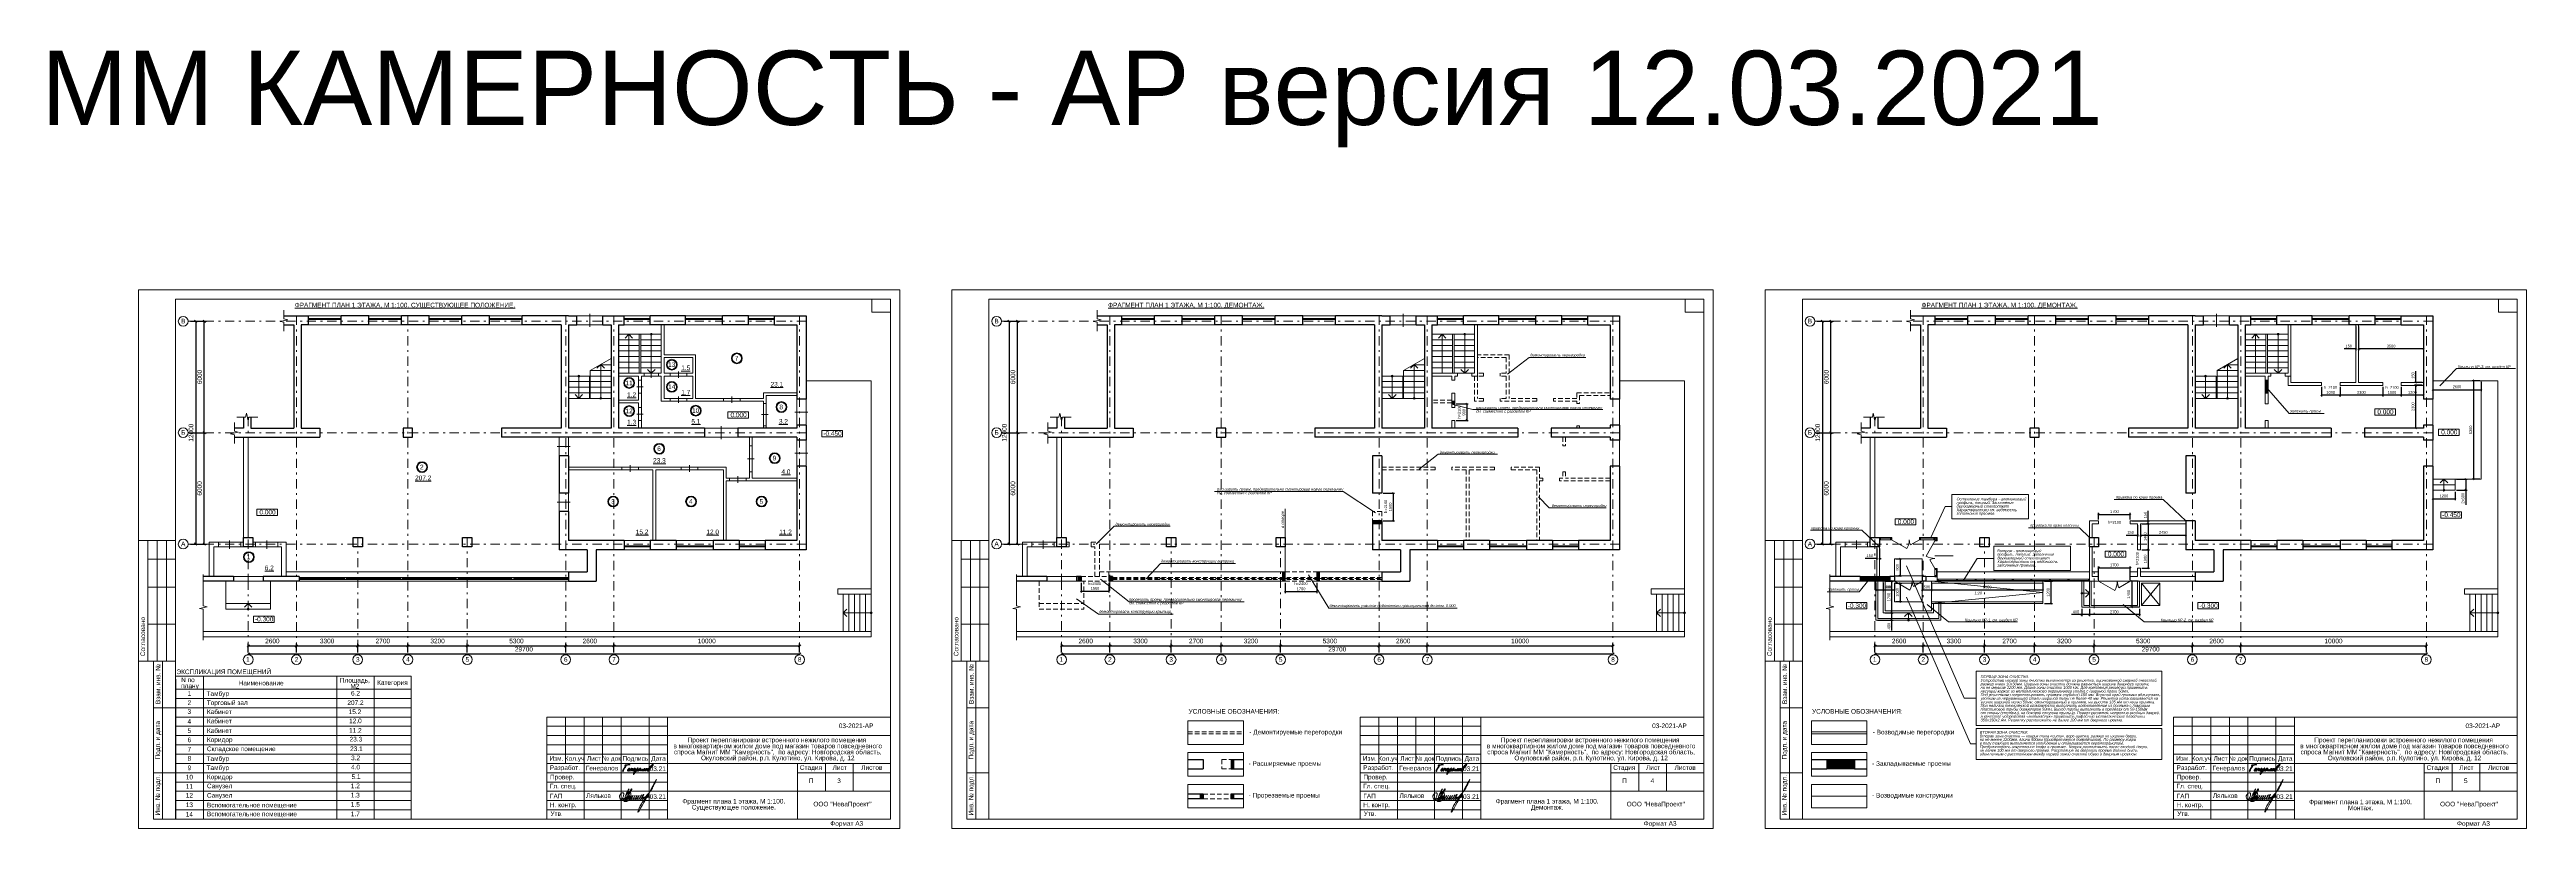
# Model space of a CAD drawing. Header units: metres. Extents: x 315 to 494, y -91 to 12.
# Drawn here: x 314.6 to 448, y -79.5 to -37.5 of the extents above; entities that cross this region are included whole.
import ezdxf
from ezdxf.enums import TextEntityAlignment as Align

# ---------------------------------------------------------------- set-up
doc = ezdxf.new("R2010")
doc.units = ezdxf.units.M
doc.header["$MEASUREMENT"] = 0
for name, pattern in [('( Dashdot )', [1.001, 0.5, -0.25, 0.001, -0.25]), ('( Hidden )', [0.375, 0.25, -0.125]), ('DGN Style 3', [34.09278, 24.351986, -9.740794]), ('DGN Style 4', [38.987529, 19.481589, -9.740794, 0.024352, -9.740794])]:
    doc.linetypes.add(name, pattern=pattern)
doc.layers.add('Level 50', color=7, linetype='Continuous', lineweight=0)
doc.layers.add('Level 63', color=7, linetype='Continuous', lineweight=0)
doc.styles.add('Arial', font='CS_Gost2304.shx')
doc.styles.add('GOST 2.304', font='CS_Gost2304.shx')
doc.styles.get("Standard").update_dxf_attribs({"font": 'times.ttf'})
doc.styles.add('Style-Arial', font='arial.ttf')
doc.styles.add('Style-Arial IF', font='ariali.ttf')
doc.dimstyles.get("Standard").update_dxf_attribs({"dimtxt": 0.18, "dimasz": 0.18, "dimexe": 0.18, "dimexo": 0.0625, "dimgap": 0.09, "dimtad": 0, "dimtih": 1, "dimtoh": 1, "dimdec": 4, "dimzin": 0, "dimdsep": 46, "dimtxsty": 'Standard', "dimcen": 0.09, "dimadec": 0, "dimazin": 0, "dimtfac": 1, "dimtdec": 4, "dimtofl": 0, "dimtmove": 0, "dimatfit": 3, "dimfxl": 1, "dimtolj": 1, "dimtzin": 0, "dimarcsym": 0})

# ---------------------------------------------------------------- blocks, each defined once
blk = doc.blocks.new('*U47')
at = {"layer": 'Level 50', "color": 7, "linetype": 'Continuous', "lineweight": 0}
for p, q in [((-20.49, 14.5), (20.51, 14.5)), ((-20.49, -14.5), (-20.49, 14.5)), ((20.51, 14.5), (20.51, -14.5)), ((20.51, -14.5), (-20.49, -14.5))]:
    blk.add_line(p, q, dxfattribs=at)
at = {"layer": 'Level 50', "color": 7, "linetype": 'Continuous', "lineweight": 13}
for p, q in [((-18.49, 14), (20.01, 14)), ((-18.49, 14), (-18.49, -14)), ((19.01, 14), (19.01, 13.3)), ((20.01, 14), (20.01, -14)), ((19.01, 13.3), (20.01, 13.3)), ((-18.93, -14), (20.01, -14))]:
    blk.add_line(p, q, dxfattribs=at)
at = {"layer": 'Level 63', "color": 7, "linetype": 'Continuous', "lineweight": 13}
for p, q in [((-20.49, 1), (-18.49, 1)), ((-20.49, 1), (-20.49, -5.5)), ((-19.99, 1), (-19.99, -5.5)), ((-19.99, 0), (-18.49, 0)), ((-19.49, 1), (-19.49, -5.5)), ((-18.99, 1), (-18.99, -5.5)), ((-19.99, -1.5), (-18.49, -1.5)), ((-19.99, -3.5), (-18.49, -3.5)), ((-20.49, -5.5), (-18.49, -5.5)), ((-19.69, -5.5), (-18.49, -5.5)), ((-19.19, -14), (-19.19, -5.5)), ((-19.69, -8), (-18.49, -8)), ((1.51, -8.5), (20.01, -8.5)), ((1.51, -8.5), (1.51, -14)), ((2.51, -8.5), (2.51, -11)), ((3.51, -8.5), (3.51, -14)), ((4.51, -8.5), (4.51, -11)), ((5.51, -8.5), (5.51, -14)), ((7.01, -8.5), (7.01, -14)), ((8.01, -8.5), (8.01, -14)), ((1.51, -10.5), (8.01, -10.5)), ((8.01, -9.5), (20.01, -9.5)), ((-19.69, -11.5), (-18.49, -11.5)), ((1.51, -11), (8.01, -11)), ((8.01, -11), (20.01, -11)), ((15.01, -11.5), (20.01, -11.5)), ((8.01, -12.5), (20.01, -12.5))]:
    blk.add_line(p, q, dxfattribs=at)
at = {"layer": 'Level 63', "color": 7, "linetype": 'Continuous', "lineweight": 0}
for p, q in [((1.51, -9), (8.01, -9)), ((1.51, -9.5), (8.01, -9.5)), ((1.51, -10), (8.01, -10)), ((1.51, -11.5), (8.01, -11.5)), ((1.51, -12), (8.01, -12)), ((1.51, -12.5), (8.01, -12.5)), ((1.51, -13), (8.01, -13)), ((1.51, -13.5), (8.01, -13.5))]:
    blk.add_line(p, q, dxfattribs=at)
at = {"layer": 'Level 63', "color": 7, "linetype": 'Continuous', "lineweight": 13, "flags": 128}
for points in [[(-18.49, -14), (-19.69, -14), (-19.69, -5.5)], [(15.01, -11), (15.01, -14)], [(16.51, -11), (16.51, -12.5)], [(18.01, -11), (18.01, -12.5)]]:
    blk.add_lwpolyline(points, dxfattribs=at)
at = {"color": 7, "linetype": 'Continuous', "lineweight": 13, "style": 'Style-Arial'}
blk.add_text('ООО "НеваПроект"', height=0.25, dxfattribs=at).set_placement((15.86, -13.06), align=Align.TOP_LEFT)
at = {"layer": 'Level 63', "color": 7, "linetype": 'Continuous', "lineweight": 0, "style": 'Style-Arial'}
for s, p in [('Согласовано', (-20.26, -4.17)), ('Взам. инв. №', (-19.44, -6.72)), ('Подп. и дата', (-19.46, -9.75)), ('Инв. № подл.', (-19.46, -12.71))]:
    blk.add_text(s, height=0.25, rotation=90, dxfattribs=at).set_placement(p, align=Align.MIDDLE_CENTER)
for s, p in [('Изм.', (2.02, -10.73)), ('Кол.уч', (3, -10.73)), ('Лист', (4.04, -10.73)), ('№ док', (4.99, -10.73)), ('Подпись', (6.27, -10.73)), ('Дата', (7.52, -10.73)), ('Разработ.', (2.48, -11.23)), ('Провер.', (2.33, -11.73)), ('Стадия', (15.73, -11.22)), ('Лист', (17.28, -11.22)), ('Листов', (19.01, -11.22)), ('Гл. спец.', (2.39, -12.22)), ('Н. контр.', (2.39, -13.23)), ('ГАП', (2.01, -12.76)), ('Утв.', (2.03, -13.7)), ('Формат А3', (17.66, -14.23))]:
    blk.add_text(s, height=0.25, dxfattribs=at).set_placement(p, align=Align.MIDDLE_CENTER)
blk = doc.blocks.new('*U29')
at = {"color": 7, "linetype": 'Continuous', "lineweight": 13}
for radius in [0.291, 0.252]:
    blk.add_circle((0, 0), radius, dxfattribs=at)
at = {"color": 7, "linetype": 'Continuous', "lineweight": 13, "style": 'Style-Arial'}
blk.add_text('1', height=0.25, dxfattribs=at).set_placement((-0.11, 0.13), align=Align.TOP_LEFT)
blk = doc.blocks.new('*U30')
at = {"color": 7, "linetype": 'Continuous', "lineweight": 13}
for radius in [0.291, 0.252]:
    blk.add_circle((0, 0), radius, dxfattribs=at)
at = {"color": 7, "linetype": 'Continuous', "lineweight": 13, "style": 'Style-Arial'}
blk.add_text('2', height=0.25, dxfattribs=at).set_placement((-0.11, 0.13), align=Align.TOP_LEFT)
blk = doc.blocks.new('*U31')
at = {"color": 7, "linetype": 'Continuous', "lineweight": 13}
for radius in [0.291, 0.252]:
    blk.add_circle((0, 0), radius, dxfattribs=at)
at = {"color": 7, "linetype": 'Continuous', "lineweight": 13, "style": 'Style-Arial'}
blk.add_text('3', height=0.25, dxfattribs=at).set_placement((-0.11, 0.13), align=Align.TOP_LEFT)
blk = doc.blocks.new('*U32')
at = {"color": 7, "linetype": 'Continuous', "lineweight": 13}
for radius in [0.291, 0.252]:
    blk.add_circle((0, 0), radius, dxfattribs=at)
at = {"color": 7, "linetype": 'Continuous', "lineweight": 13, "style": 'Style-Arial'}
blk.add_text('4', height=0.25, dxfattribs=at).set_placement((-0.11, 0.13), align=Align.TOP_LEFT)
blk = doc.blocks.new('*U33')
at = {"color": 7, "linetype": 'Continuous', "lineweight": 13}
for radius in [0.291, 0.252]:
    blk.add_circle((0, 0), radius, dxfattribs=at)
at = {"color": 7, "linetype": 'Continuous', "lineweight": 13, "style": 'Style-Arial'}
blk.add_text('5', height=0.25, dxfattribs=at).set_placement((-0.11, 0.13), align=Align.TOP_LEFT)
blk = doc.blocks.new('*U34')
at = {"color": 7, "linetype": 'Continuous', "lineweight": 13}
for radius in [0.291, 0.252]:
    blk.add_circle((0, 0), radius, dxfattribs=at)
at = {"color": 7, "linetype": 'Continuous', "lineweight": 13, "style": 'Style-Arial'}
blk.add_text('6', height=0.25, dxfattribs=at).set_placement((-0.11, 0.13), align=Align.TOP_LEFT)
blk = doc.blocks.new('*U35')
at = {"color": 7, "linetype": 'Continuous', "lineweight": 13}
for radius in [0.291, 0.252]:
    blk.add_circle((0, 0), radius, dxfattribs=at)
at = {"color": 7, "linetype": 'Continuous', "lineweight": 13, "style": 'Style-Arial'}
blk.add_text('7', height=0.25, dxfattribs=at).set_placement((-0.11, 0.13), align=Align.TOP_LEFT)
blk = doc.blocks.new('*U37')
at = {"color": 7, "linetype": 'Continuous', "lineweight": 13}
for radius in [0.291, 0.252]:
    blk.add_circle((0, 0), radius, dxfattribs=at)
at = {"color": 7, "linetype": 'Continuous', "lineweight": 13, "style": 'Style-Arial'}
blk.add_text('8', height=0.25, dxfattribs=at).set_placement((-0.11, 0.13), align=Align.TOP_LEFT)
blk = doc.blocks.new('*U36')
at = {"color": 7, "linetype": 'Continuous', "lineweight": 13}
for radius in [0.291, 0.252]:
    blk.add_circle((0, 0), radius, dxfattribs=at)
at = {"color": 7, "linetype": 'Continuous', "lineweight": 13, "style": 'Style-Arial'}
blk.add_text('9', height=0.25, dxfattribs=at).set_placement((-0.11, 0.13), align=Align.TOP_LEFT)
blk = doc.blocks.new('*U38')
at = {"color": 7, "linetype": 'Continuous', "lineweight": 13}
for radius in [0.291, 0.252]:
    blk.add_circle((0, 0), radius, dxfattribs=at)
at = {"color": 7, "linetype": 'Continuous', "lineweight": 13, "style": 'Style-Arial'}
blk.add_text('10', height=0.25, dxfattribs=at).set_placement((-0.2, 0.13), align=Align.TOP_LEFT)
blk = doc.blocks.new('*U39')
at = {"color": 7, "linetype": 'Continuous', "lineweight": 13}
for radius in [0.291, 0.252]:
    blk.add_circle((0, 0), radius, dxfattribs=at)
at = {"color": 7, "linetype": 'Continuous', "lineweight": 13, "style": 'Style-Arial'}
blk.add_text('11', height=0.25, dxfattribs=at).set_placement((-0.2, 0.13), align=Align.TOP_LEFT)
blk = doc.blocks.new('*U40')
at = {"color": 7, "linetype": 'Continuous', "lineweight": 13}
for radius in [0.291, 0.252]:
    blk.add_circle((0, 0), radius, dxfattribs=at)
at = {"color": 7, "linetype": 'Continuous', "lineweight": 13, "style": 'Style-Arial'}
blk.add_text('12', height=0.25, dxfattribs=at).set_placement((-0.2, 0.13), align=Align.TOP_LEFT)
blk = doc.blocks.new('*U41')
at = {"color": 7, "linetype": 'Continuous', "lineweight": 13}
for radius in [0.291, 0.252]:
    blk.add_circle((0, 0), radius, dxfattribs=at)
at = {"color": 7, "linetype": 'Continuous', "lineweight": 13, "style": 'Style-Arial'}
blk.add_text('13', height=0.25, dxfattribs=at).set_placement((-0.2, 0.13), align=Align.TOP_LEFT)
blk = doc.blocks.new('*U42')
at = {"color": 7, "linetype": 'Continuous', "lineweight": 13}
for radius in [0.291, 0.252]:
    blk.add_circle((0, 0), radius, dxfattribs=at)
at = {"color": 7, "linetype": 'Continuous', "lineweight": 13, "style": 'Style-Arial'}
blk.add_text('14', height=0.25, dxfattribs=at).set_placement((-0.2, 0.13), align=Align.TOP_LEFT)
blk = doc.blocks.new('_Oblique')
at = {"color": 0, "linetype": 'ByBlock', "lineweight": -2}
blk.add_line((0.5, 0.5), (-0.5, -0.5), dxfattribs=at)
blk = doc.blocks.new('*D349')
at = {"color": 0, "lineweight": -2, "transparency": 16777216}
for p, q in [((325.32, -69.97), (325.32, -69.49)), ((325.32, -69.62), (327.92, -69.62)), ((327.92, -69.97), (327.92, -69.49))]:
    blk.add_line(p, q, dxfattribs=at)
at = {"layer": 'Defpoints', "color": 0, "lineweight": 0, "transparency": 16777216}
for p in [(325.32, -70.1), (327.92, -69.62), (327.92, -70.1)]:
    blk.add_point(p, dxfattribs=at)
at = {"color": 0, "lineweight": -2, "transparency": 16777216, "xscale": 0.125, "yscale": 0.125, "zscale": 0.125, "rotation": 180}
blk.add_blockref('_Oblique', (325.32, -69.62), dxfattribs=at)
at = {"color": 0, "lineweight": -2, "transparency": 16777216, "xscale": 0.125, "yscale": 0.125, "zscale": 0.125}
blk.add_blockref('_Oblique', (327.92, -69.62), dxfattribs=at)
at = {"color": 0, "lineweight": 0, "transparency": 16777216, "insert": (326.62, -69.36), "char_height": 0.25, "attachment_point": 5, "style": 'Style-Arial'}
blk.add_mtext('\\A1;2600', dxfattribs=at)
blk = doc.blocks.new('*D343')
at = {"color": 0, "lineweight": -2, "transparency": 16777216}
for p, q in [((327.92, -69.97), (327.92, -69.49)), ((327.92, -69.62), (331.22, -69.62)), ((331.22, -69.97), (331.22, -69.49))]:
    blk.add_line(p, q, dxfattribs=at)
at = {"layer": 'Defpoints', "color": 0, "lineweight": 0, "transparency": 16777216}
for p in [(327.92, -70.1), (331.22, -69.62), (331.22, -70.1)]:
    blk.add_point(p, dxfattribs=at)
at = {"color": 0, "lineweight": -2, "transparency": 16777216, "xscale": 0.125, "yscale": 0.125, "zscale": 0.125, "rotation": 180}
blk.add_blockref('_Oblique', (327.92, -69.62), dxfattribs=at)
at = {"color": 0, "lineweight": -2, "transparency": 16777216, "xscale": 0.125, "yscale": 0.125, "zscale": 0.125}
blk.add_blockref('_Oblique', (331.22, -69.62), dxfattribs=at)
at = {"color": 0, "lineweight": 0, "transparency": 16777216, "insert": (329.57, -69.36), "char_height": 0.25, "attachment_point": 5, "style": 'Style-Arial'}
blk.add_mtext('\\A1;3300', dxfattribs=at)
blk = doc.blocks.new('*D344')
at = {"color": 0, "lineweight": -2, "transparency": 16777216}
for p, q in [((331.22, -69.97), (331.22, -69.49)), ((331.22, -69.62), (333.92, -69.62)), ((333.92, -69.97), (333.92, -69.49))]:
    blk.add_line(p, q, dxfattribs=at)
at = {"layer": 'Defpoints', "color": 0, "lineweight": 0, "transparency": 16777216}
for p in [(331.22, -70.1), (333.92, -69.62), (333.92, -70.1)]:
    blk.add_point(p, dxfattribs=at)
at = {"color": 0, "lineweight": -2, "transparency": 16777216, "xscale": 0.125, "yscale": 0.125, "zscale": 0.125, "rotation": 180}
blk.add_blockref('_Oblique', (331.22, -69.62), dxfattribs=at)
at = {"color": 0, "lineweight": -2, "transparency": 16777216, "xscale": 0.125, "yscale": 0.125, "zscale": 0.125}
blk.add_blockref('_Oblique', (333.92, -69.62), dxfattribs=at)
at = {"color": 0, "lineweight": 0, "transparency": 16777216, "insert": (332.57, -69.36), "char_height": 0.25, "attachment_point": 5, "style": 'Style-Arial'}
blk.add_mtext('\\A1;2700', dxfattribs=at)
blk = doc.blocks.new('*D345')
at = {"color": 0, "lineweight": -2, "transparency": 16777216}
for p, q in [((333.92, -69.97), (333.92, -69.49)), ((333.92, -69.62), (337.12, -69.62)), ((337.12, -69.97), (337.12, -69.49))]:
    blk.add_line(p, q, dxfattribs=at)
at = {"layer": 'Defpoints', "color": 0, "lineweight": 0, "transparency": 16777216}
for p in [(333.92, -70.1), (337.12, -69.62), (337.12, -70.1)]:
    blk.add_point(p, dxfattribs=at)
at = {"color": 0, "lineweight": -2, "transparency": 16777216, "xscale": 0.125, "yscale": 0.125, "zscale": 0.125, "rotation": 180}
blk.add_blockref('_Oblique', (333.92, -69.62), dxfattribs=at)
at = {"color": 0, "lineweight": -2, "transparency": 16777216, "xscale": 0.125, "yscale": 0.125, "zscale": 0.125}
blk.add_blockref('_Oblique', (337.12, -69.62), dxfattribs=at)
at = {"color": 0, "lineweight": 0, "transparency": 16777216, "insert": (335.52, -69.36), "char_height": 0.25, "attachment_point": 5, "style": 'Style-Arial'}
blk.add_mtext('\\A1;3200', dxfattribs=at)
blk = doc.blocks.new('*D346')
at = {"color": 0, "lineweight": -2, "transparency": 16777216}
for p, q in [((337.12, -69.97), (337.12, -69.49)), ((337.12, -69.62), (342.42, -69.62)), ((342.42, -69.97), (342.42, -69.49))]:
    blk.add_line(p, q, dxfattribs=at)
at = {"layer": 'Defpoints', "color": 0, "lineweight": 0, "transparency": 16777216}
for p in [(337.12, -70.1), (342.42, -69.62), (342.42, -70.1)]:
    blk.add_point(p, dxfattribs=at)
at = {"color": 0, "lineweight": -2, "transparency": 16777216, "xscale": 0.125, "yscale": 0.125, "zscale": 0.125, "rotation": 180}
blk.add_blockref('_Oblique', (337.12, -69.62), dxfattribs=at)
at = {"color": 0, "lineweight": -2, "transparency": 16777216, "xscale": 0.125, "yscale": 0.125, "zscale": 0.125}
blk.add_blockref('_Oblique', (342.42, -69.62), dxfattribs=at)
at = {"color": 0, "lineweight": 0, "transparency": 16777216, "insert": (339.77, -69.36), "char_height": 0.25, "attachment_point": 5, "style": 'Style-Arial'}
blk.add_mtext('\\A1;5300', dxfattribs=at)
blk = doc.blocks.new('*D347')
at = {"color": 0, "lineweight": -2, "transparency": 16777216}
for p, q in [((342.42, -69.97), (342.42, -69.49)), ((342.42, -69.62), (345.02, -69.62)), ((345.02, -69.97), (345.02, -69.49))]:
    blk.add_line(p, q, dxfattribs=at)
at = {"layer": 'Defpoints', "color": 0, "lineweight": 0, "transparency": 16777216}
for p in [(342.42, -70.1), (345.02, -69.62), (345.02, -70.1)]:
    blk.add_point(p, dxfattribs=at)
at = {"color": 0, "lineweight": -2, "transparency": 16777216, "xscale": 0.125, "yscale": 0.125, "zscale": 0.125, "rotation": 180}
blk.add_blockref('_Oblique', (342.42, -69.62), dxfattribs=at)
at = {"color": 0, "lineweight": -2, "transparency": 16777216, "xscale": 0.125, "yscale": 0.125, "zscale": 0.125}
blk.add_blockref('_Oblique', (345.02, -69.62), dxfattribs=at)
at = {"color": 0, "lineweight": 0, "transparency": 16777216, "insert": (343.72, -69.36), "char_height": 0.25, "attachment_point": 5, "style": 'Style-Arial'}
blk.add_mtext('\\A1;2600', dxfattribs=at)
blk = doc.blocks.new('*D348')
at = {"color": 0, "lineweight": -2, "transparency": 16777216}
for p, q in [((345.02, -69.97), (345.02, -69.49)), ((345.02, -69.62), (355.02, -69.62)), ((355.02, -69.97), (355.02, -69.49))]:
    blk.add_line(p, q, dxfattribs=at)
at = {"layer": 'Defpoints', "color": 0, "lineweight": 0, "transparency": 16777216}
for p in [(345.02, -70.1), (355.02, -69.62), (355.02, -70.1)]:
    blk.add_point(p, dxfattribs=at)
at = {"color": 0, "lineweight": -2, "transparency": 16777216, "xscale": 0.125, "yscale": 0.125, "zscale": 0.125, "rotation": 180}
blk.add_blockref('_Oblique', (345.02, -69.62), dxfattribs=at)
at = {"color": 0, "lineweight": -2, "transparency": 16777216, "xscale": 0.125, "yscale": 0.125, "zscale": 0.125}
blk.add_blockref('_Oblique', (355.02, -69.62), dxfattribs=at)
at = {"color": 0, "lineweight": 0, "transparency": 16777216, "insert": (350.02, -69.36), "char_height": 0.25, "attachment_point": 5, "style": 'Style-Arial'}
blk.add_mtext('\\A1;10000', dxfattribs=at)
blk = doc.blocks.new('*D350')
at = {"color": 0, "lineweight": -2, "transparency": 16777216}
for p, q in [((325.32, -69.97), (325.32, -69.93)), ((355.02, -70.06), (325.32, -70.06)), ((355.02, -69.97), (355.02, -69.93))]:
    blk.add_line(p, q, dxfattribs=at)
at = {"layer": 'Defpoints', "color": 0, "lineweight": 0, "transparency": 16777216}
for p in [(325.32, -70.06), (325.32, -70.1), (355.02, -70.1)]:
    blk.add_point(p, dxfattribs=at)
at = {"color": 0, "lineweight": -2, "transparency": 16777216, "xscale": 0.125, "yscale": 0.125, "zscale": 0.125, "rotation": 180}
blk.add_blockref('_Oblique', (325.32, -70.06), dxfattribs=at)
at = {"color": 0, "lineweight": -2, "transparency": 16777216, "xscale": 0.125, "yscale": 0.125, "zscale": 0.125}
blk.add_blockref('_Oblique', (355.02, -70.06), dxfattribs=at)
at = {"color": 0, "lineweight": 0, "transparency": 16777216, "insert": (340.17, -69.8), "char_height": 0.25, "attachment_point": 5, "style": 'Style-Arial'}
blk.add_mtext('\\A1;29700', dxfattribs=at)
blk = doc.blocks.new('*D351')
at = {"color": 0, "lineweight": -2, "transparency": 16777216}
for p, q in [((322.21, -52.14), (322.62, -52.14)), ((322.49, -52.14), (322.49, -64.14)), ((322.21, -64.14), (322.62, -64.14))]:
    blk.add_line(p, q, dxfattribs=at)
at = {"layer": 'Defpoints', "color": 0, "lineweight": 0, "transparency": 16777216}
for p in [(322.08, -52.14), (322.08, -64.14), (322.49, -64.14)]:
    blk.add_point(p, dxfattribs=at)
at = {"color": 0, "lineweight": -2, "transparency": 16777216, "xscale": 0.125, "yscale": 0.125, "zscale": 0.125}
for p, rotation in [((322.49, -52.14), 90), ((322.49, -64.14), 270)]:
    blk.add_blockref('_Oblique', p, dxfattribs=dict(at, rotation=rotation))
at = {"color": 0, "lineweight": 0, "transparency": 16777216, "insert": (322.24, -58.14), "char_height": 0.25, "attachment_point": 5, "rotation": 90, "style": 'Style-Arial'}
blk.add_mtext('\\A1;12000', dxfattribs=at)
blk = doc.blocks.new('*D353')
at = {"color": 0, "lineweight": -2, "transparency": 16777216}
for p, q in [((322.21, -58.14), (323.08, -58.14)), ((322.95, -64.14), (322.95, -58.14)), ((322.21, -64.14), (323.08, -64.14))]:
    blk.add_line(p, q, dxfattribs=at)
at = {"layer": 'Defpoints', "color": 0, "lineweight": 0, "transparency": 16777216}
for p in [(322.08, -58.14), (322.95, -58.14), (322.08, -64.14)]:
    blk.add_point(p, dxfattribs=at)
at = {"color": 0, "lineweight": -2, "transparency": 16777216, "xscale": 0.125, "yscale": 0.125, "zscale": 0.125}
for p, rotation in [((322.95, -58.14), 90), ((322.95, -64.14), 270)]:
    blk.add_blockref('_Oblique', p, dxfattribs=dict(at, rotation=rotation))
at = {"color": 0, "lineweight": 0, "transparency": 16777216, "insert": (322.7, -61.14), "char_height": 0.25, "attachment_point": 5, "rotation": 90, "style": 'Style-Arial'}
blk.add_mtext('\\A1;6000', dxfattribs=at)
blk = doc.blocks.new('*D352')
at = {"color": 0, "lineweight": -2, "transparency": 16777216}
for p, q in [((322.21, -52.14), (323.08, -52.14)), ((322.95, -58.14), (322.95, -52.14)), ((322.21, -58.14), (323.08, -58.14))]:
    blk.add_line(p, q, dxfattribs=at)
at = {"layer": 'Defpoints', "color": 0, "lineweight": 0, "transparency": 16777216}
for p in [(322.08, -52.14), (322.95, -52.14), (322.08, -58.14)]:
    blk.add_point(p, dxfattribs=at)
at = {"color": 0, "lineweight": -2, "transparency": 16777216, "xscale": 0.125, "yscale": 0.125, "zscale": 0.125}
for p, rotation in [((322.95, -52.14), 90), ((322.95, -58.14), 270)]:
    blk.add_blockref('_Oblique', p, dxfattribs=dict(at, rotation=rotation))
at = {"color": 0, "lineweight": 0, "transparency": 16777216, "insert": (322.7, -55.14), "char_height": 0.25, "attachment_point": 5, "rotation": 90, "style": 'Style-Arial'}
blk.add_mtext('\\A1;6000', dxfattribs=at)
blk = doc.blocks.new('*U8')
at = {"linetype": 'Continuous', "lineweight": 0}
h = blk.add_hatch(color=5, dxfattribs=at)
edge = h.paths.add_edge_path()
edge.add_spline(control_points=[(-0.53, 0.2), (-0.51, 0.2), (-0.49, 0.2), (-0.47, 0.21), (-0.45, 0.21), (-0.43, 0.21), (-0.41, 0.21), (-0.39, 0.21), (-0.37, 0.21)], knot_values=[0, 0, 0, 0.25, 0.25, 0.5, 0.5, 0.75, 0.75, 1, 1, 1], degree=2, periodic=0)
edge.add_line((-0.37, 0.21), (-0.36, 0.21))
edge.add_spline(control_points=[(-0.36, 0.21), (-0.36, 0.21), (-0.36, 0.21), (-0.36, 0.22), (-0.36, 0.22), (-0.36, 0.22), (-0.37, 0.22), (-0.37, 0.22), (-0.38, 0.23), (-0.39, 0.23), (-0.39, 0.23)], knot_values=[0, 0, 0, 0.2, 0.2, 0.4, 0.4, 0.6, 0.6, 0.8, 0.8, 1, 1, 1], degree=2, periodic=0)
edge.add_line((-0.39, 0.23), (-0.4, 0.23))
edge.add_spline(control_points=[(-0.4, 0.23), (-0.43, 0.23), (-0.47, 0.22), (-0.5, 0.22), (-0.53, 0.21)], knot_values=[0, 0, 0, 0.5, 0.5, 1, 1, 1], degree=2, periodic=0)
edge.add_line((-0.53, 0.21), (-0.54, 0.22))
edge.add_line((-0.54, 0.22), (-0.54, 0.21))
edge.add_spline(control_points=[(-0.54, 0.21), (-0.55, 0.21), (-0.56, 0.21), (-0.57, 0.21), (-0.57, 0.21), (-0.58, 0.21), (-0.59, 0.21), (-0.6, 0.2), (-0.6, 0.2), (-0.61, 0.2), (-0.61, 0.2), (-0.61, 0.19), (-0.6, 0.19), (-0.6, 0.19), (-0.6, 0.19), (-0.59, 0.19), (-0.58, 0.19), (-0.57, 0.19), (-0.56, 0.19)], knot_values=[0, 0, 0, 0.111111, 0.111111, 0.222222, 0.222222, 0.333333, 0.333333, 0.444444, 0.444444, 0.555556, 0.555556, 0.666667, 0.666667, 0.777778, 0.777778, 0.888889, 0.888889, 1, 1, 1], degree=2, periodic=0)
edge.add_spline(control_points=[(-0.56, 0.19), (-0.56, 0.19), (-0.57, 0.17), (-0.59, 0.15), (-0.6, 0.13), (-0.61, 0.11), (-0.62, 0.09), (-0.64, 0.07), (-0.65, 0.05), (-0.66, 0.03), (-0.67, 0.01), (-0.68, -0.01), (-0.69, -0.02), (-0.7, -0.04), (-0.7, -0.05), (-0.71, -0.07), (-0.71, -0.07), (-0.71, -0.07), (-0.7, -0.08), (-0.7, -0.08), (-0.7, -0.09), (-0.7, -0.09), (-0.69, -0.09), (-0.69, -0.1), (-0.69, -0.1), (-0.69, -0.1), (-0.68, -0.09), (-0.68, -0.08), (-0.67, -0.07), (-0.67, -0.05), (-0.66, -0.04), (-0.66, -0.03), (-0.66, -0.03)], knot_values=[0, 0, 0, 0.0625, 0.0625, 0.125, 0.125, 0.1875, 0.1875, 0.25, 0.25, 0.3125, 0.3125, 0.375, 0.375, 0.4375, 0.4375, 0.5, 0.5, 0.5625, 0.5625, 0.625, 0.625, 0.6875, 0.6875, 0.75, 0.75, 0.8125, 0.8125, 0.875, 0.875, 0.9375, 0.9375, 1, 1, 1], degree=2, periodic=0)
edge.add_spline(control_points=[(-0.66, -0.03), (-0.66, -0.03), (-0.66, -0.03)], knot_values=[0, 0, 0, 1, 1, 1], degree=2, periodic=0)
edge.add_spline(control_points=[(-0.66, -0.03), (-0.66, -0.03), (-0.66, -0.03), (-0.67, -0.04), (-0.67, -0.04), (-0.67, -0.05), (-0.67, -0.05), (-0.68, -0.05), (-0.68, -0.05)], knot_values=[0, 0, 0, 0.25, 0.25, 0.5, 0.5, 0.75, 0.75, 1, 1, 1], degree=2, periodic=0)
edge.add_line((-0.68, -0.05), (-0.68, -0.05))
edge.add_spline(control_points=[(-0.68, -0.05), (-0.68, -0.05), (-0.67, -0.04), (-0.67, -0.03), (-0.66, -0.02), (-0.65, 0), (-0.64, 0.02), (-0.63, 0.04), (-0.61, 0.06)], knot_values=[0, 0, 0, 0.25, 0.25, 0.5, 0.5, 0.75, 0.75, 1, 1, 1], degree=2, periodic=0)
edge.add_spline(control_points=[(-0.61, 0.06), (-0.6, 0.08), (-0.58, 0.1), (-0.57, 0.13), (-0.56, 0.15), (-0.55, 0.16), (-0.54, 0.17), (-0.53, 0.19), (-0.53, 0.2)], knot_values=[0, 0, 0, 0.25, 0.25, 0.5, 0.5, 0.75, 0.75, 1, 1, 1], degree=2, periodic=0)
h = blk.add_hatch(color=5, dxfattribs=at)
edge = h.paths.add_edge_path()
edge.add_line((-0.35, -0.02), (-0.36, -0.02))
edge.add_spline(control_points=[(-0.36, -0.02), (-0.36, -0.02), (-0.36, -0.02)], knot_values=[0, 0, 0, 1, 1, 1], degree=2, periodic=0)
edge.add_spline(control_points=[(-0.36, -0.02), (-0.37, -0.02), (-0.38, -0.03), (-0.39, -0.04), (-0.39, -0.04), (-0.4, -0.05), (-0.41, -0.05), (-0.42, -0.06), (-0.43, -0.06), (-0.43, -0.06), (-0.44, -0.06), (-0.45, -0.06), (-0.45, -0.06), (-0.45, -0.05), (-0.45, -0.05), (-0.45, -0.04), (-0.45, -0.03), (-0.45, -0.02), (-0.44, -0.01)], knot_values=[0, 0, 0, 0.047522, 0.047522, 0.166582, 0.166582, 0.285641, 0.285641, 0.404701, 0.404701, 0.523761, 0.523761, 0.642821, 0.642821, 0.76188, 0.76188, 0.88094, 0.88094, 1, 1, 1], degree=2, periodic=0)
edge.add_spline(control_points=[(-0.44, -0.01), (-0.44, -0.01), (-0.42, -0.01), (-0.41, 0), (-0.4, 0.01), (-0.38, 0.01), (-0.38, 0.02), (-0.37, 0.03), (-0.37, 0.04), (-0.37, 0.04), (-0.37, 0.05), (-0.38, 0.05), (-0.38, 0.05), (-0.38, 0.05), (-0.39, 0.06), (-0.39, 0.06), (-0.4, 0.06), (-0.41, 0.06), (-0.42, 0.05), (-0.43, 0.04), (-0.44, 0.03), (-0.46, 0.01), (-0.47, -0.01), (-0.48, -0.02), (-0.48, -0.04), (-0.48, -0.06), (-0.47, -0.07), (-0.46, -0.08), (-0.44, -0.08), (-0.43, -0.08), (-0.43, -0.07), (-0.42, -0.07), (-0.41, -0.06), (-0.4, -0.06), (-0.39, -0.05), (-0.38, -0.04), (-0.37, -0.03), (-0.36, -0.03), (-0.36, -0.03)], knot_values=[0, 0, 0, 0.054871, 0.054871, 0.109741, 0.109741, 0.164612, 0.164612, 0.219482, 0.219482, 0.274353, 0.274353, 0.329223, 0.329223, 0.384094, 0.384094, 0.438964, 0.438964, 0.493835, 0.493835, 0.548705, 0.548705, 0.603576, 0.603576, 0.658446, 0.658446, 0.713317, 0.713317, 0.768187, 0.768187, 0.823058, 0.823058, 0.877928, 0.877928, 0.932799, 0.932799, 0.987669, 0.987669, 1, 1, 1], degree=2, periodic=0)
edge.add_spline(control_points=[(-0.36, -0.03), (-0.36, -0.02), (-0.35, -0.02)], knot_values=[0, 0, 0, 1, 1, 1], degree=2, periodic=0)
edge = h.paths.add_edge_path(flags=16)
edge.add_spline(control_points=[(-0.43, 0), (-0.43, 0.01), (-0.42, 0.02), (-0.42, 0.02), (-0.41, 0.03), (-0.41, 0.03), (-0.4, 0.04), (-0.4, 0.04), (-0.39, 0.04), (-0.39, 0.04), (-0.38, 0.04), (-0.38, 0.04), (-0.38, 0.03)], knot_values=[0, 0, 0, 0.166667, 0.166667, 0.333333, 0.333333, 0.5, 0.5, 0.666667, 0.666667, 0.833333, 0.833333, 1, 1, 1], degree=2, periodic=0)
edge.add_spline(control_points=[(-0.38, 0.03), (-0.38, 0.03), (-0.39, 0.03), (-0.39, 0.02), (-0.4, 0.02), (-0.41, 0.01), (-0.42, 0.01), (-0.43, 0), (-0.43, 0)], knot_values=[0, 0, 0, 0.25, 0.25, 0.5, 0.5, 0.75, 0.75, 1, 1, 1], degree=2, periodic=0)
h = blk.add_hatch(color=5, dxfattribs=at)
edge = h.paths.add_edge_path()
edge.add_spline(control_points=[(-0.22, -0.03), (-0.22, -0.03), (-0.23, -0.04), (-0.24, -0.04), (-0.24, -0.05), (-0.25, -0.05), (-0.26, -0.05), (-0.27, -0.06), (-0.27, -0.06), (-0.28, -0.06), (-0.28, -0.06), (-0.28, -0.05), (-0.28, -0.05)], knot_values=[0, 0, 0, 0.154355, 0.154355, 0.323484, 0.323484, 0.492613, 0.492613, 0.661742, 0.661742, 0.830871, 0.830871, 1, 1, 1], degree=2, periodic=0)
edge.add_spline(control_points=[(-0.28, -0.05), (-0.28, -0.05), (-0.27, -0.04), (-0.27, -0.03), (-0.26, -0.02), (-0.26, -0.02), (-0.26, -0.02), (-0.25, -0.01), (-0.25, 0), (-0.25, 0), (-0.24, 0.01), (-0.24, 0.01), (-0.24, 0.01)], knot_values=[0, 0, 0, 0.166667, 0.166667, 0.333333, 0.333333, 0.5, 0.5, 0.666667, 0.666667, 0.833333, 0.833333, 1, 1, 1], degree=2, periodic=0)
edge.add_spline(control_points=[(-0.24, 0.01), (-0.24, 0.01), (-0.24, 0.02), (-0.24, 0.03), (-0.24, 0.03), (-0.24, 0.03), (-0.24, 0.04), (-0.24, 0.04), (-0.25, 0.04), (-0.25, 0.04), (-0.26, 0.04), (-0.26, 0.03), (-0.26, 0.03), (-0.26, 0.03), (-0.27, 0.02), (-0.27, 0.02), (-0.27, 0.02)], knot_values=[0, 0, 0, 0.125, 0.125, 0.25, 0.25, 0.375, 0.375, 0.5, 0.5, 0.625, 0.625, 0.75, 0.75, 0.875, 0.875, 1, 1, 1], degree=2, periodic=0)
edge.add_spline(control_points=[(-0.27, 0.02), (-0.27, 0.02), (-0.27, 0.01), (-0.27, 0.01), (-0.27, 0), (-0.28, 0), (-0.28, -0.01)], knot_values=[0, 0, 0, 0.333333, 0.333333, 0.666667, 0.666667, 1, 1, 1], degree=2, periodic=0)
edge.add_spline(control_points=[(-0.28, -0.01), (-0.28, -0.01), (-0.29, 0), (-0.3, 0), (-0.3, 0), (-0.31, 0), (-0.32, 0)], knot_values=[0, 0, 0, 0.333333, 0.333333, 0.666667, 0.666667, 1, 1, 1], degree=2, periodic=0)
edge.add_line((-0.32, 0), (-0.32, 0))
edge.add_line((-0.32, 0), (-0.31, 0.02))
edge.add_spline(control_points=[(-0.31, 0.02), (-0.3, 0.04), (-0.29, 0.05), (-0.29, 0.05), (-0.29, 0.05)], knot_values=[0, 0, 0, 0.5, 0.5, 1, 1, 1], degree=2, periodic=0)
edge.add_spline(control_points=[(-0.29, 0.05), (-0.29, 0.06), (-0.29, 0.06), (-0.29, 0.06), (-0.3, 0.06), (-0.3, 0.06), (-0.31, 0.05), (-0.31, 0.05), (-0.32, 0.03), (-0.33, 0.03), (-0.33, 0.02)], knot_values=[0, 0, 0, 0.23155, 0.23155, 0.4631, 0.4631, 0.69465, 0.69465, 0.9262, 0.9262, 1, 1, 1], degree=2, periodic=0)
edge.add_line((-0.33, 0.02), (-0.33, 0.02))
edge.add_spline(control_points=[(-0.33, 0.02), (-0.32, 0.02), (-0.32, 0.02), (-0.32, 0.02), (-0.32, 0.01)], knot_values=[0, 0, 0, 0.5, 0.5, 1, 1, 1], degree=2, periodic=0)
edge.add_spline(control_points=[(-0.32, 0.01), (-0.33, 0.01), (-0.34, -0.01), (-0.35, -0.02), (-0.36, -0.03)], knot_values=[0, 0, 0, 0.563292, 0.563292, 1, 1, 1], degree=2, periodic=0)
edge.add_spline(control_points=[(-0.36, -0.03), (-0.36, -0.03), (-0.36, -0.03), (-0.37, -0.04), (-0.38, -0.05), (-0.38, -0.06), (-0.38, -0.06), (-0.38, -0.07), (-0.38, -0.07), (-0.38, -0.07), (-0.37, -0.07), (-0.37, -0.07), (-0.37, -0.07), (-0.37, -0.08), (-0.37, -0.08)], knot_values=[0, 0, 0, 0.024641, 0.024641, 0.187201, 0.187201, 0.349761, 0.349761, 0.512321, 0.512321, 0.67488, 0.67488, 0.83744, 0.83744, 1, 1, 1], degree=2, periodic=0)
edge.add_spline(control_points=[(-0.37, -0.08), (-0.36, -0.07), (-0.36, -0.06), (-0.35, -0.05), (-0.34, -0.03), (-0.34, -0.02), (-0.33, -0.01)], knot_values=[0, 0, 0, 0.333333, 0.333333, 0.666667, 0.666667, 1, 1, 1], degree=2, periodic=0)
edge.add_spline(control_points=[(-0.33, -0.01), (-0.33, -0.01), (-0.32, -0.01), (-0.31, -0.01), (-0.31, -0.01), (-0.3, -0.01), (-0.29, -0.01), (-0.29, -0.01), (-0.28, -0.01)], knot_values=[0, 0, 0, 0.25, 0.25, 0.5, 0.5, 0.75, 0.75, 1, 1, 1], degree=2, periodic=0)
edge.add_line((-0.28, -0.01), (-0.28, -0.02))
edge.add_spline(control_points=[(-0.28, -0.02), (-0.29, -0.03), (-0.29, -0.04), (-0.3, -0.05), (-0.29, -0.05), (-0.29, -0.06), (-0.29, -0.07), (-0.28, -0.07), (-0.28, -0.07), (-0.27, -0.07), (-0.26, -0.06), (-0.25, -0.06), (-0.24, -0.06), (-0.24, -0.05), (-0.24, -0.05), (-0.23, -0.05), (-0.23, -0.04), (-0.23, -0.04), (-0.22, -0.04)], knot_values=[0, 0, 0, 0.113755, 0.113755, 0.227509, 0.227509, 0.341264, 0.341264, 0.455018, 0.455018, 0.568773, 0.568773, 0.682527, 0.682527, 0.796282, 0.796282, 0.910037, 0.910037, 1, 1, 1], degree=2, periodic=0)
edge.add_spline(control_points=[(-0.22, -0.04), (-0.22, -0.03), (-0.22, -0.03)], knot_values=[0, 0, 0, 1, 1, 1], degree=2, periodic=0)
h = blk.add_hatch(color=5, dxfattribs=at)
edge = h.paths.add_edge_path()
edge.add_spline(control_points=[(-0.33, 0.02), (-0.33, 0.02), (-0.33, 0.01)], knot_values=[0, 0, 0, 1, 1, 1], degree=2, periodic=0)
edge.add_spline(control_points=[(-0.33, 0.01), (-0.34, 0.01), (-0.34, 0), (-0.34, 0), (-0.35, -0.01)], knot_values=[0, 0, 0, 0.299722, 0.299722, 1, 1, 1], degree=2, periodic=0)
edge.add_spline(control_points=[(-0.35, -0.01), (-0.35, -0.01), (-0.35, -0.01)], knot_values=[0, 0, 0, 1, 1, 1], degree=2, periodic=0)
edge.add_spline(control_points=[(-0.35, -0.01), (-0.36, -0.01), (-0.36, -0.02)], knot_values=[0, 0, 0, 1, 1, 1], degree=2, periodic=0)
edge.add_spline(control_points=[(-0.36, -0.02), (-0.36, -0.02), (-0.36, -0.02)], knot_values=[0, 0, 0, 1, 1, 1], degree=2, periodic=0)
edge.add_line((-0.36, -0.02), (-0.35, -0.02))
edge.add_spline(control_points=[(-0.35, -0.02), (-0.36, -0.02), (-0.36, -0.03)], knot_values=[0, 0, 0, 1, 1, 1], degree=2, periodic=0)
edge.add_spline(control_points=[(-0.36, -0.03), (-0.35, -0.02), (-0.34, -0.01)], knot_values=[0, 0, 0, 1, 1, 1], degree=2, periodic=0)
edge.add_line((-0.34, -0.01), (-0.34, -0.01))
edge.add_spline(control_points=[(-0.34, -0.01), (-0.33, 0.01), (-0.32, 0.01)], knot_values=[0, 0, 0, 1, 1, 1], degree=2, periodic=0)
edge.add_spline(control_points=[(-0.32, 0.01), (-0.32, 0.02), (-0.32, 0.02), (-0.32, 0.02), (-0.33, 0.02)], knot_values=[0, 0, 0, 0.5, 0.5, 1, 1, 1], degree=2, periodic=0)
h = blk.add_hatch(color=5, dxfattribs=at)
edge = h.paths.add_edge_path()
edge.add_spline(control_points=[(-0.33, 0.01), (-0.34, 0.01), (-0.35, 0), (-0.35, 0), (-0.35, -0.01)], knot_values=[0, 0, 0, 0.787625, 0.787625, 1, 1, 1], degree=2, periodic=0)
edge.add_spline(control_points=[(-0.35, -0.01), (-0.35, -0.01), (-0.35, -0.01)], knot_values=[0, 0, 0, 1, 1, 1], degree=2, periodic=0)
edge.add_spline(control_points=[(-0.35, -0.01), (-0.34, 0), (-0.34, 0)], knot_values=[0, 0, 0, 1, 1, 1], degree=2, periodic=0)
edge.add_line((-0.34, 0), (-0.34, 0))
edge.add_spline(control_points=[(-0.34, 0), (-0.34, 0.01), (-0.33, 0.01)], knot_values=[0, 0, 0, 1, 1, 1], degree=2, periodic=0)
h = blk.add_hatch(color=5, dxfattribs=at)
edge = h.paths.add_edge_path()
edge.add_spline(control_points=[(-0.07, 0.01), (-0.07, 0.02), (-0.07, 0.02), (-0.07, 0.02), (-0.08, 0.02)], knot_values=[0, 0, 0, 0.480917, 0.480917, 1, 1, 1], degree=2, periodic=0)
edge.add_spline(control_points=[(-0.08, 0.02), (-0.08, 0.01), (-0.1, 0), (-0.11, -0.02), (-0.12, -0.03), (-0.13, -0.04), (-0.14, -0.04), (-0.15, -0.05), (-0.16, -0.05), (-0.17, -0.06), (-0.17, -0.06), (-0.18, -0.06), (-0.19, -0.06), (-0.19, -0.06), (-0.2, -0.06), (-0.2, -0.05), (-0.2, -0.05), (-0.2, -0.04), (-0.2, -0.03), (-0.2, -0.02), (-0.19, -0.01)], knot_values=[0, 0, 0, 0.1, 0.1, 0.2, 0.2, 0.3, 0.3, 0.4, 0.4, 0.5, 0.5, 0.6, 0.6, 0.7, 0.7, 0.8, 0.8, 0.9, 0.9, 1, 1, 1], degree=2, periodic=0)
edge.add_spline(control_points=[(-0.19, -0.01), (-0.18, -0.01), (-0.17, -0.01), (-0.16, 0), (-0.14, 0.01), (-0.13, 0.01), (-0.12, 0.02), (-0.11, 0.03), (-0.11, 0.04), (-0.11, 0.04), (-0.12, 0.05), (-0.12, 0.05), (-0.13, 0.05), (-0.13, 0.05), (-0.14, 0.06), (-0.14, 0.06), (-0.15, 0.06), (-0.15, 0.06), (-0.17, 0.05), (-0.18, 0.04), (-0.19, 0.03), (-0.2, 0.01), (-0.21, -0.01), (-0.22, -0.02), (-0.22, -0.03)], knot_values=[0, 0, 0, 0.086156, 0.086156, 0.172312, 0.172312, 0.258468, 0.258468, 0.344624, 0.344624, 0.430779, 0.430779, 0.516935, 0.516935, 0.603091, 0.603091, 0.689247, 0.689247, 0.775403, 0.775403, 0.861559, 0.861559, 0.947715, 0.947715, 1, 1, 1], degree=2, periodic=0)
edge.add_line((-0.22, -0.03), (-0.22, -0.03))
edge.add_spline(control_points=[(-0.22, -0.03), (-0.22, -0.03), (-0.22, -0.03)], knot_values=[0, 0, 0, 1, 1, 1], degree=2, periodic=0)
edge.add_line((-0.22, -0.03), (-0.22, -0.04))
edge.add_spline(control_points=[(-0.22, -0.04), (-0.22, -0.04), (-0.22, -0.04)], knot_values=[0, 0, 0, 1, 1, 1], degree=2, periodic=0)
edge.add_spline(control_points=[(-0.22, -0.04), (-0.22, -0.04), (-0.22, -0.04), (-0.22, -0.06), (-0.21, -0.07), (-0.2, -0.08), (-0.19, -0.08), (-0.18, -0.08), (-0.17, -0.07), (-0.16, -0.07), (-0.15, -0.06), (-0.14, -0.06), (-0.13, -0.05), (-0.13, -0.04), (-0.12, -0.04)], knot_values=[0, 0, 0, 0.018213, 0.018213, 0.193372, 0.193372, 0.368531, 0.368531, 0.54369, 0.54369, 0.718849, 0.718849, 0.894009, 0.894009, 1, 1, 1], degree=2, periodic=0)
edge.add_spline(control_points=[(-0.12, -0.04), (-0.12, -0.04), (-0.12, -0.03), (-0.1, -0.01), (-0.08, 0.01), (-0.07, 0.01), (-0.07, 0.01)], knot_values=[0, 0, 0, 0.126896, 0.126896, 0.89826, 0.89826, 1, 1, 1], degree=2, periodic=0)
edge = h.paths.add_edge_path(flags=16)
edge.add_spline(control_points=[(-0.18, 0), (-0.18, 0.01), (-0.17, 0.02), (-0.16, 0.02), (-0.16, 0.03), (-0.15, 0.03), (-0.15, 0.04), (-0.14, 0.04), (-0.14, 0.04), (-0.13, 0.04), (-0.13, 0.04), (-0.13, 0.04), (-0.13, 0.03)], knot_values=[0, 0, 0, 0.166667, 0.166667, 0.333333, 0.333333, 0.5, 0.5, 0.666667, 0.666667, 0.833333, 0.833333, 1, 1, 1], degree=2, periodic=0)
edge.add_spline(control_points=[(-0.13, 0.03), (-0.13, 0.03), (-0.13, 0.03), (-0.14, 0.02), (-0.15, 0.02), (-0.16, 0.01), (-0.16, 0.01), (-0.17, 0), (-0.18, 0)], knot_values=[0, 0, 0, 0.25, 0.25, 0.5, 0.5, 0.75, 0.75, 1, 1, 1], degree=2, periodic=0)
h = blk.add_hatch(color=5, dxfattribs=at)
edge = h.paths.add_edge_path()
edge.add_line((-0.19, -0.2), (-0.17, -0.2))
edge.add_spline(control_points=[(-0.17, -0.2), (-0.16, -0.19), (-0.16, -0.19), (-0.14, -0.16), (-0.13, -0.14), (-0.11, -0.11), (-0.09, -0.08)], knot_values=[0, 0, 0, 0.141373, 0.141373, 0.570687, 0.570687, 1, 1, 1], degree=2, periodic=0)
edge.add_spline(control_points=[(-0.09, -0.08), (-0.09, -0.08), (-0.08, -0.08)], knot_values=[0, 0, 0, 1, 1, 1], degree=2, periodic=0)
edge.add_line((-0.08, -0.08), (-0.07, -0.08))
edge.add_spline(control_points=[(-0.07, -0.08), (-0.06, -0.08), (-0.04, -0.08), (-0.03, -0.08), (-0.02, -0.07), (0, -0.06), (0.01, -0.06), (0.01, -0.05), (0.02, -0.05)], knot_values=[0, 0, 0, 0.25, 0.25, 0.5, 0.5, 0.75, 0.75, 1, 1, 1], degree=2, periodic=0)
edge.add_spline(control_points=[(0.02, -0.05), (0.02, -0.05), (0.02, -0.04), (0.02, -0.04), (0.02, -0.04), (0.02, -0.04), (0.01, -0.04)], knot_values=[0, 0, 0, 0.333333, 0.333333, 0.666667, 0.666667, 1, 1, 1], degree=2, periodic=0)
edge.add_spline(control_points=[(0.01, -0.04), (0.01, -0.04), (0.01, -0.05), (0, -0.05), (0, -0.05), (0, -0.05), (-0.01, -0.05), (-0.01, -0.05), (-0.01, -0.05)], knot_values=[0, 0, 0, 0.25, 0.25, 0.5, 0.5, 0.75, 0.75, 1, 1, 1], degree=2, periodic=0)
edge.add_line((-0.01, -0.05), (-0.01, -0.05))
edge.add_spline(control_points=[(-0.01, -0.05), (-0.01, -0.05), (-0.01, -0.04), (0, -0.04), (0.01, -0.03), (0.01, -0.02), (0.02, -0.01), (0.02, 0), (0.02, 0.01)], knot_values=[0, 0, 0, 0.25, 0.25, 0.5, 0.5, 0.75, 0.75, 1, 1, 1], degree=2, periodic=0)
edge.add_spline(control_points=[(0.02, 0.01), (0.02, 0.04), (-0.01, 0.04), (-0.01, 0.04), (-0.01, 0.04), (-0.01, 0.04), (-0.01, 0.04)], knot_values=[0, 0, 0, 0.333333, 0.333333, 0.666667, 0.666667, 1, 1, 1], degree=2, periodic=0)
edge.add_spline(control_points=[(-0.01, 0.04), (0, 0.06), (0, 0.07), (0.01, 0.08), (0.01, 0.08), (0.01, 0.08), (0.01, 0.08), (0, 0.08), (0, 0.08), (-0.01, 0.08), (-0.01, 0.07), (-0.01, 0.07), (-0.02, 0.06), (-0.03, 0.05), (-0.04, 0.03)], knot_values=[0, 0, 0, 0.142857, 0.142857, 0.285714, 0.285714, 0.428571, 0.428571, 0.571429, 0.571429, 0.714286, 0.714286, 0.857143, 0.857143, 1, 1, 1], degree=2, periodic=0)
edge.add_spline(control_points=[(-0.04, 0.03), (-0.05, 0.03), (-0.07, 0.01)], knot_values=[0, 0, 0, 1, 1, 1], degree=2, periodic=0)
edge.add_line((-0.07, 0.01), (-0.07, 0.01))
edge.add_spline(control_points=[(-0.07, 0.01), (-0.08, 0.01), (-0.09, -0.01), (-0.1, -0.02), (-0.12, -0.03), (-0.12, -0.04), (-0.12, -0.04)], knot_values=[0, 0, 0, 0.417557, 0.417557, 0.835113, 0.835113, 1, 1, 1], degree=2, periodic=0)
edge.add_spline(control_points=[(-0.12, -0.04), (-0.14, -0.06), (-0.15, -0.08), (-0.17, -0.11), (-0.18, -0.13), (-0.2, -0.16), (-0.21, -0.18), (-0.21, -0.19), (-0.21, -0.2)], knot_values=[0, 0, 0, 0.251666, 0.251666, 0.552886, 0.552886, 0.854105, 0.854105, 1, 1, 1], degree=2, periodic=0)
edge.add_line((-0.21, -0.2), (-0.2, -0.2))
edge.add_spline(control_points=[(-0.2, -0.2), (-0.2, -0.19), (-0.2, -0.18), (-0.19, -0.16), (-0.18, -0.14), (-0.17, -0.12), (-0.15, -0.09), (-0.13, -0.07), (-0.12, -0.05), (-0.1, -0.03), (-0.08, -0.01), (-0.06, 0.01), (-0.05, 0.02)], knot_values=[0, 0, 0, 0.100007, 0.100007, 0.280006, 0.280006, 0.460004, 0.460004, 0.640003, 0.640003, 0.820001, 0.820001, 1, 1, 1], degree=2, periodic=0)
edge.add_spline(control_points=[(-0.05, 0.02), (-0.06, 0), (-0.07, -0.02), (-0.09, -0.05), (-0.11, -0.07), (-0.11, -0.09), (-0.13, -0.1), (-0.14, -0.12), (-0.15, -0.14), (-0.16, -0.15), (-0.17, -0.17), (-0.18, -0.18), (-0.18, -0.2), (-0.19, -0.2), (-0.19, -0.2)], knot_values=[0, 0, 0, 0.160543, 0.160543, 0.321085, 0.321085, 0.481628, 0.481628, 0.642171, 0.642171, 0.802713, 0.802713, 0.963256, 0.963256, 1, 1, 1], degree=2, periodic=0)
edge = h.paths.add_edge_path(flags=16)
edge.add_spline(control_points=[(-0.08, -0.07), (-0.08, -0.07), (-0.08, -0.07), (-0.08, -0.07), (-0.08, -0.07), (-0.06, -0.04), (-0.05, -0.02), (-0.03, 0.01), (-0.02, 0.03)], knot_values=[0, 0, 0, 0.25, 0.25, 0.5, 0.5, 0.75, 0.75, 1, 1, 1], degree=2, periodic=0)
edge.add_spline(control_points=[(-0.02, 0.03), (-0.02, 0.03), (-0.01, 0.03), (-0.01, 0.03), (0, 0.03), (0.01, 0.02), (0.01, 0.01)], knot_values=[0, 0, 0, 0.333333, 0.333333, 0.666667, 0.666667, 1, 1, 1], degree=2, periodic=0)
edge.add_spline(control_points=[(0.01, 0.01), (0.01, 0), (0, -0.01), (-0.01, -0.03), (-0.01, -0.04), (-0.02, -0.05), (-0.03, -0.05), (-0.03, -0.06), (-0.04, -0.06), (-0.04, -0.06), (-0.05, -0.06), (-0.05, -0.07), (-0.06, -0.07), (-0.07, -0.07), (-0.07, -0.07), (-0.08, -0.07), (-0.08, -0.07)], knot_values=[0, 0, 0, 0.125, 0.125, 0.25, 0.25, 0.375, 0.375, 0.5, 0.5, 0.625, 0.625, 0.75, 0.75, 0.875, 0.875, 1, 1, 1], degree=2, periodic=0)
h = blk.add_hatch(color=5, dxfattribs=at)
edge = h.paths.add_edge_path()
edge.add_spline(control_points=[(0.21, 0.02), (0.21, 0.02), (0.21, 0.01), (0.2, 0.01), (0.2, 0), (0.19, 0), (0.19, -0.01), (0.18, -0.01), (0.17, -0.02), (0.16, -0.03), (0.15, -0.04), (0.14, -0.05), (0.14, -0.05), (0.13, -0.05), (0.13, -0.04), (0.13, -0.04), (0.13, -0.04), (0.13, -0.03), (0.13, -0.03), (0.14, -0.02), (0.14, -0.02), (0.14, -0.01), (0.14, -0.01), (0.14, 0), (0.14, 0), (0.14, 0.01), (0.14, 0.01), (0.14, 0.01), (0.13, 0.01), (0.13, 0.01), (0.13, 0.01)], knot_values=[0, 0, 0, 0.066667, 0.066667, 0.133333, 0.133333, 0.2, 0.2, 0.266667, 0.266667, 0.333333, 0.333333, 0.4, 0.4, 0.466667, 0.466667, 0.533333, 0.533333, 0.6, 0.6, 0.666667, 0.666667, 0.733333, 0.733333, 0.8, 0.8, 0.866667, 0.866667, 0.933333, 0.933333, 1, 1, 1], degree=2, periodic=0)
edge.add_spline(control_points=[(0.13, 0.01), (0.13, 0.01), (0.13, 0.02), (0.13, 0.02), (0.14, 0.03), (0.14, 0.03), (0.14, 0.04), (0.14, 0.04), (0.14, 0.04), (0.14, 0.05), (0.14, 0.06), (0.13, 0.06), (0.12, 0.06), (0.11, 0.06), (0.1, 0.06), (0.09, 0.05), (0.08, 0.04), (0.07, 0.03), (0.06, 0.02), (0.05, 0), (0.04, -0.01), (0.03, -0.03), (0.03, -0.04), (0.02, -0.05), (0.02, -0.06), (0.02, -0.07), (0.03, -0.07), (0.03, -0.08), (0.03, -0.08), (0.04, -0.08), (0.04, -0.07), (0.05, -0.07), (0.05, -0.06), (0.06, -0.06), (0.07, -0.05), (0.08, -0.04), (0.08, -0.04), (0.09, -0.04), (0.09, -0.03), (0.1, -0.02), (0.1, -0.02), (0.11, -0.02), (0.11, -0.01), (0.12, -0.01), (0.12, -0.01), (0.12, -0.01), (0.12, -0.01), (0.12, -0.01), (0.12, -0.01)], knot_values=[0, 0, 0, 0.041667, 0.041667, 0.083333, 0.083333, 0.125, 0.125, 0.166667, 0.166667, 0.208333, 0.208333, 0.25, 0.25, 0.291667, 0.291667, 0.333333, 0.333333, 0.375, 0.375, 0.416667, 0.416667, 0.458333, 0.458333, 0.5, 0.5, 0.541667, 0.541667, 0.583333, 0.583333, 0.625, 0.625, 0.666667, 0.666667, 0.708333, 0.708333, 0.75, 0.75, 0.791667, 0.791667, 0.833333, 0.833333, 0.875, 0.875, 0.916667, 0.916667, 0.958333, 0.958333, 1, 1, 1], degree=2, periodic=0)
edge.add_spline(control_points=[(0.12, -0.01), (0.12, -0.01), (0.12, -0.02), (0.12, -0.03), (0.12, -0.03), (0.12, -0.04), (0.12, -0.05), (0.12, -0.06), (0.13, -0.06), (0.13, -0.06), (0.14, -0.05), (0.15, -0.05), (0.15, -0.05), (0.16, -0.04), (0.17, -0.04), (0.17, -0.03), (0.18, -0.03), (0.18, -0.02), (0.19, -0.02), (0.19, -0.01), (0.2, -0.01), (0.2, 0), (0.21, 0.01), (0.21, 0.01), (0.21, 0.01)], knot_values=[0, 0, 0, 0.083333, 0.083333, 0.166667, 0.166667, 0.25, 0.25, 0.333333, 0.333333, 0.416667, 0.416667, 0.5, 0.5, 0.583333, 0.583333, 0.666667, 0.666667, 0.75, 0.75, 0.833333, 0.833333, 0.916667, 0.916667, 1, 1, 1], degree=2, periodic=0)
edge.add_spline(control_points=[(0.21, 0.01), (0.21, 0.02), (0.21, 0.02), (0.21, 0.02), (0.21, 0.02)], knot_values=[0, 0, 0, 0.5, 0.5, 1, 1, 1], degree=2, periodic=0)
edge = h.paths.add_edge_path(flags=16)
edge.add_spline(control_points=[(0.11, 0.01), (0.11, 0.01), (0.11, 0.01), (0.11, 0.01), (0.11, 0.01), (0.11, 0), (0.11, 0), (0.11, 0), (0.12, 0)], knot_values=[0, 0, 0, 0.25, 0.25, 0.5, 0.5, 0.75, 0.75, 1, 1, 1], degree=2, periodic=0)
edge.add_spline(control_points=[(0.12, 0), (0.11, 0), (0.1, -0.01), (0.1, -0.02), (0.09, -0.02), (0.08, -0.03), (0.07, -0.04), (0.07, -0.04), (0.06, -0.05), (0.05, -0.06), (0.04, -0.06), (0.04, -0.06), (0.04, -0.06), (0.04, -0.06), (0.04, -0.06), (0.04, -0.05), (0.04, -0.04), (0.05, -0.03), (0.06, -0.02), (0.07, 0), (0.08, 0.01), (0.09, 0.02), (0.1, 0.03), (0.11, 0.04), (0.12, 0.04), (0.13, 0.05), (0.13, 0.05), (0.13, 0.05), (0.13, 0.05)], knot_values=[0, 0, 0, 0.071429, 0.071429, 0.142857, 0.142857, 0.214286, 0.214286, 0.285714, 0.285714, 0.357143, 0.357143, 0.428571, 0.428571, 0.5, 0.5, 0.571429, 0.571429, 0.642857, 0.642857, 0.714286, 0.714286, 0.785714, 0.785714, 0.857143, 0.857143, 0.928571, 0.928571, 1, 1, 1], degree=2, periodic=0)
edge.add_spline(control_points=[(0.13, 0.05), (0.13, 0.04), (0.13, 0.04), (0.13, 0.03), (0.12, 0.03), (0.12, 0.02), (0.12, 0.02), (0.11, 0.01), (0.11, 0.01)], knot_values=[0, 0, 0, 0.25, 0.25, 0.5, 0.5, 0.75, 0.75, 1, 1, 1], degree=2, periodic=0)
h = blk.add_hatch(color=5, dxfattribs=at)
edge = h.paths.add_edge_path()
edge.add_line((0.19, -0.04), (0.19, -0.04))
edge.add_spline(control_points=[(0.19, -0.04), (0.19, -0.04), (0.19, -0.04), (0.18, -0.04), (0.18, -0.04), (0.17, -0.04), (0.17, -0.04), (0.16, -0.05), (0.16, -0.06), (0.17, -0.06), (0.17, -0.07), (0.18, -0.07), (0.19, -0.07), (0.2, -0.07), (0.21, -0.07), (0.22, -0.06), (0.23, -0.05), (0.24, -0.04), (0.24, -0.03), (0.25, -0.02), (0.26, -0.01), (0.26, 0), (0.27, 0.01), (0.27, 0.01), (0.28, 0.02)], knot_values=[0, 0, 0, 0.083333, 0.083333, 0.166667, 0.166667, 0.25, 0.25, 0.333333, 0.333333, 0.416667, 0.416667, 0.5, 0.5, 0.583333, 0.583333, 0.666667, 0.666667, 0.75, 0.75, 0.833333, 0.833333, 0.916667, 0.916667, 1, 1, 1], degree=2, periodic=0)
edge.add_spline(control_points=[(0.28, 0.02), (0.28, 0.02), (0.27, 0.01), (0.27, 0), (0.26, -0.01), (0.26, -0.02), (0.25, -0.04), (0.25, -0.05), (0.25, -0.06)], knot_values=[0, 0, 0, 0.25, 0.25, 0.5, 0.5, 0.75, 0.75, 1, 1, 1], degree=2, periodic=0)
edge.add_spline(control_points=[(0.25, -0.06), (0.25, -0.07), (0.25, -0.07), (0.26, -0.08), (0.26, -0.07), (0.27, -0.07), (0.28, -0.07), (0.29, -0.06), (0.3, -0.05), (0.31, -0.04), (0.31, -0.03), (0.32, -0.03), (0.33, -0.02)], knot_values=[0, 0, 0, 0.166667, 0.166667, 0.333333, 0.333333, 0.5, 0.5, 0.666667, 0.666667, 0.833333, 0.833333, 1, 1, 1], degree=2, periodic=0)
edge.add_spline(control_points=[(0.33, -0.02), (0.33, -0.02), (0.33, -0.02), (0.32, -0.02), (0.32, -0.02)], knot_values=[0, 0, 0, 0.5, 0.5, 1, 1, 1], degree=2, periodic=0)
edge.add_spline(control_points=[(0.32, -0.02), (0.32, -0.02), (0.31, -0.03), (0.31, -0.03), (0.3, -0.04), (0.29, -0.05), (0.28, -0.05), (0.28, -0.06), (0.27, -0.06)], knot_values=[0, 0, 0, 0.25, 0.25, 0.5, 0.5, 0.75, 0.75, 1, 1, 1], degree=2, periodic=0)
edge.add_spline(control_points=[(0.27, -0.06), (0.27, -0.06), (0.27, -0.05)], knot_values=[0, 0, 0, 1, 1, 1], degree=2, periodic=0)
edge.add_spline(control_points=[(0.27, -0.05), (0.27, -0.04), (0.28, -0.03), (0.28, -0.01), (0.29, 0), (0.3, 0.01), (0.31, 0.03), (0.32, 0.04), (0.32, 0.04), (0.33, 0.05), (0.32, 0.05), (0.32, 0.05), (0.32, 0.05), (0.31, 0.05), (0.31, 0.05), (0.3, 0.05), (0.3, 0.05), (0.29, 0.05), (0.29, 0.05), (0.28, 0.04), (0.28, 0.03)], knot_values=[0, 0, 0, 0.1, 0.1, 0.2, 0.2, 0.3, 0.3, 0.4, 0.4, 0.5, 0.5, 0.6, 0.6, 0.7, 0.7, 0.8, 0.8, 0.9, 0.9, 1, 1, 1], degree=2, periodic=0)
edge.add_spline(control_points=[(0.28, 0.03), (0.27, 0.02), (0.26, 0), (0.25, -0.02), (0.24, -0.03), (0.23, -0.04), (0.22, -0.05), (0.21, -0.06), (0.2, -0.06), (0.19, -0.06), (0.19, -0.06), (0.19, -0.06), (0.19, -0.04)], knot_values=[0, 0, 0, 0.166667, 0.166667, 0.333333, 0.333333, 0.5, 0.5, 0.666667, 0.666667, 0.833333, 0.833333, 1, 1, 1], degree=2, periodic=0)
h = blk.add_hatch(color=5, dxfattribs=at)
edge = h.paths.add_edge_path()
edge.add_line((0.45, 0.02), (0.45, 0.02))
edge.add_spline(control_points=[(0.45, 0.02), (0.45, 0.03), (0.44, 0.04), (0.44, 0.05), (0.43, 0.05), (0.42, 0.05), (0.42, 0.04), (0.41, 0.04), (0.41, 0.04), (0.41, 0.04), (0.41, 0.04), (0.4, 0.05), (0.4, 0.05), (0.4, 0.05), (0.4, 0.05), (0.4, 0.05), (0.4, 0.05), (0.39, 0.05), (0.39, 0.05), (0.38, 0.04), (0.37, 0.03), (0.36, 0.03), (0.35, 0.02), (0.34, 0.01), (0.34, 0), (0.33, -0.01), (0.33, -0.02), (0.32, -0.03), (0.32, -0.04), (0.32, -0.06), (0.33, -0.06), (0.34, -0.07), (0.35, -0.07), (0.37, -0.07), (0.38, -0.06), (0.39, -0.05), (0.4, -0.04), (0.42, -0.03), (0.43, -0.02), (0.44, -0.01), (0.44, 0)], knot_values=[0, 0, 0, 0.05, 0.05, 0.1, 0.1, 0.15, 0.15, 0.2, 0.2, 0.25, 0.25, 0.3, 0.3, 0.35, 0.35, 0.4, 0.4, 0.45, 0.45, 0.5, 0.5, 0.55, 0.55, 0.6, 0.6, 0.65, 0.65, 0.7, 0.7, 0.75, 0.75, 0.8, 0.8, 0.85, 0.85, 0.9, 0.9, 0.95, 0.95, 1, 1, 1], degree=2, periodic=0)
edge.add_spline(control_points=[(0.44, 0), (0.44, 0), (0.45, 0), (0.45, 0), (0.45, 0), (0.46, 0), (0.45, 0.01)], knot_values=[0, 0, 0, 0.333333, 0.333333, 0.666667, 0.666667, 1, 1, 1], degree=2, periodic=0)
edge.add_spline(control_points=[(0.45, 0.01), (0.45, 0.01), (0.45, 0.01), (0.45, 0.02), (0.45, 0.02)], knot_values=[0, 0, 0, 0.5, 0.5, 1, 1, 1], degree=2, periodic=0)
edge = h.paths.add_edge_path(flags=16)
edge.add_spline(control_points=[(0.43, 0.01), (0.43, 0.01), (0.43, 0), (0.42, -0.01), (0.41, -0.01), (0.41, -0.02), (0.4, -0.03), (0.39, -0.04), (0.38, -0.04), (0.37, -0.05), (0.37, -0.05), (0.36, -0.06), (0.35, -0.06), (0.34, -0.06), (0.34, -0.05), (0.34, -0.04), (0.35, -0.03), (0.35, -0.02), (0.36, -0.02), (0.36, -0.01), (0.37, 0), (0.38, 0.01), (0.39, 0.02), (0.4, 0.03), (0.41, 0.03), (0.42, 0.03), (0.43, 0.03), (0.43, 0.03), (0.43, 0.03)], knot_values=[0, 0, 0, 0.071429, 0.071429, 0.142857, 0.142857, 0.214286, 0.214286, 0.285714, 0.285714, 0.357143, 0.357143, 0.428571, 0.428571, 0.5, 0.5, 0.571429, 0.571429, 0.642857, 0.642857, 0.714286, 0.714286, 0.785714, 0.785714, 0.857143, 0.857143, 0.928571, 0.928571, 1, 1, 1], degree=2, periodic=0)
edge.add_spline(control_points=[(0.43, 0.03), (0.43, 0.03), (0.43, 0.03), (0.43, 0.02), (0.43, 0.02), (0.43, 0.01), (0.43, 0.01), (0.43, 0.01), (0.43, 0.01)], knot_values=[0, 0, 0, 0.25, 0.25, 0.5, 0.5, 0.75, 0.75, 1, 1, 1], degree=2, periodic=0)
h = blk.add_hatch(color=5, dxfattribs=at)
edge = h.paths.add_edge_path()
edge.add_spline(control_points=[(0.56, -0.01), (0.56, -0.01), (0.56, -0.01), (0.57, -0.01), (0.57, -0.01)], knot_values=[0, 0, 0, 0.5, 0.5, 1, 1, 1], degree=2, periodic=0)
edge.add_spline(control_points=[(0.57, -0.01), (0.57, -0.01), (0.57, -0.01), (0.57, 0), (0.57, 0), (0.57, 0), (0.56, 0)], knot_values=[0, 0, 0, 0.333333, 0.333333, 0.666667, 0.666667, 1, 1, 1], degree=2, periodic=0)
edge.add_spline(control_points=[(0.56, 0), (0.56, 0.01), (0.56, 0.01), (0.56, 0.01), (0.56, 0.01), (0.56, 0.01), (0.56, 0.02), (0.56, 0.02), (0.55, 0.02), (0.55, 0.02), (0.54, 0.01), (0.54, 0.01), (0.54, 0), (0.54, 0), (0.54, 0), (0.55, 0), (0.55, -0.01)], knot_values=[0, 0, 0, 0.125, 0.125, 0.25, 0.25, 0.375, 0.375, 0.5, 0.5, 0.625, 0.625, 0.75, 0.75, 0.875, 0.875, 1, 1, 1], degree=2, periodic=0)
edge.add_spline(control_points=[(0.55, -0.01), (0.55, -0.01), (0.54, -0.02), (0.54, -0.02), (0.53, -0.03), (0.52, -0.04), (0.52, -0.04), (0.51, -0.05), (0.5, -0.06), (0.49, -0.06), (0.48, -0.07), (0.47, -0.07), (0.47, -0.07), (0.46, -0.07), (0.46, -0.07), (0.46, -0.07), (0.46, -0.06), (0.46, -0.06), (0.46, -0.05), (0.47, -0.04), (0.47, -0.03), (0.47, -0.02), (0.48, -0.01), (0.48, 0), (0.49, 0)], knot_values=[0, 0, 0, 0.083333, 0.083333, 0.166667, 0.166667, 0.25, 0.25, 0.333333, 0.333333, 0.416667, 0.416667, 0.5, 0.5, 0.583333, 0.583333, 0.666667, 0.666667, 0.75, 0.75, 0.833333, 0.833333, 0.916667, 0.916667, 1, 1, 1], degree=2, periodic=0)
edge.add_spline(control_points=[(0.49, 0), (0.5, 0.01), (0.51, 0.02), (0.53, 0.03), (0.55, 0.04), (0.57, 0.05), (0.59, 0.07), (0.6, 0.08), (0.62, 0.1), (0.64, 0.12), (0.66, 0.13), (0.67, 0.15), (0.68, 0.17), (0.69, 0.18), (0.7, 0.2), (0.71, 0.21), (0.71, 0.22)], knot_values=[0, 0, 0, 0.125, 0.125, 0.25, 0.25, 0.375, 0.375, 0.5, 0.5, 0.625, 0.625, 0.75, 0.75, 0.875, 0.875, 1, 1, 1], degree=2, periodic=0)
edge.add_spline(control_points=[(0.71, 0.22), (0.71, 0.23), (0.7, 0.23), (0.7, 0.24), (0.7, 0.24), (0.68, 0.24), (0.67, 0.23), (0.65, 0.22), (0.63, 0.2), (0.61, 0.19), (0.59, 0.16), (0.57, 0.14), (0.55, 0.12), (0.52, 0.09), (0.5, 0.07), (0.49, 0.04), (0.47, 0.02), (0.46, 0), (0.45, -0.02), (0.44, -0.04), (0.44, -0.06), (0.44, -0.07), (0.45, -0.08), (0.46, -0.08), (0.47, -0.08), (0.48, -0.08), (0.49, -0.07), (0.51, -0.07), (0.52, -0.06), (0.53, -0.05), (0.54, -0.03), (0.55, -0.02), (0.56, -0.01)], knot_values=[0, 0, 0, 0.0625, 0.0625, 0.125, 0.125, 0.1875, 0.1875, 0.25, 0.25, 0.3125, 0.3125, 0.375, 0.375, 0.4375, 0.4375, 0.5, 0.5, 0.5625, 0.5625, 0.625, 0.625, 0.6875, 0.6875, 0.75, 0.75, 0.8125, 0.8125, 0.875, 0.875, 0.9375, 0.9375, 1, 1, 1], degree=2, periodic=0)
edge = h.paths.add_edge_path(flags=16)
edge.add_spline(control_points=[(0.5, 0.02), (0.51, 0.04), (0.53, 0.06), (0.55, 0.09), (0.57, 0.11), (0.57, 0.12), (0.58, 0.13), (0.59, 0.14), (0.6, 0.15), (0.62, 0.16), (0.63, 0.17), (0.64, 0.19), (0.65, 0.2), (0.67, 0.21), (0.68, 0.21), (0.68, 0.22), (0.69, 0.22), (0.69, 0.22), (0.69, 0.22), (0.7, 0.22), (0.7, 0.21)], knot_values=[0, 0, 0, 0.1, 0.1, 0.2, 0.2, 0.3, 0.3, 0.4, 0.4, 0.5, 0.5, 0.6, 0.6, 0.7, 0.7, 0.8, 0.8, 0.9, 0.9, 1, 1, 1], degree=2, periodic=0)
edge.add_spline(control_points=[(0.7, 0.21), (0.7, 0.2), (0.69, 0.19), (0.68, 0.18), (0.67, 0.17), (0.66, 0.16), (0.64, 0.14), (0.63, 0.13), (0.61, 0.11), (0.6, 0.09), (0.58, 0.08), (0.56, 0.06), (0.54, 0.05), (0.53, 0.04), (0.52, 0.03), (0.5, 0.02), (0.5, 0.02)], knot_values=[0, 0, 0, 0.125, 0.125, 0.25, 0.25, 0.375, 0.375, 0.5, 0.5, 0.625, 0.625, 0.75, 0.75, 0.875, 0.875, 1, 1, 1], degree=2, periodic=0)
h = blk.add_hatch(color=5, dxfattribs=at)
edge = h.paths.add_edge_path()
edge.add_spline(control_points=[(-0.37, -0.01), (-0.37, -0.01), (-0.37, -0.01), (-0.37, 0), (-0.37, 0), (-0.38, 0), (-0.38, -0.01)], knot_values=[0, 0, 0, 0.333333, 0.333333, 0.666667, 0.666667, 1, 1, 1], degree=2, periodic=0)
edge.add_spline(control_points=[(-0.38, -0.01), (-0.38, -0.01), (-0.37, -0.02)], knot_values=[0, 0, 0, 1, 1, 1], degree=2, periodic=0)
edge.add_spline(control_points=[(-0.37, -0.02), (-0.37, -0.02), (-0.36, -0.02)], knot_values=[0, 0, 0, 1, 1, 1], degree=2, periodic=0)
edge.add_spline(control_points=[(-0.36, -0.02), (-0.36, -0.01), (-0.35, -0.01)], knot_values=[0, 0, 0, 1, 1, 1], degree=2, periodic=0)
edge.add_spline(control_points=[(-0.35, -0.01), (-0.35, -0.01), (-0.35, -0.01), (-0.36, -0.01), (-0.37, -0.01)], knot_values=[0, 0, 0, 0.193262, 0.193262, 1, 1, 1], degree=2, periodic=0)
h = blk.add_hatch(color=5, dxfattribs=at)
edge = h.paths.add_edge_path()
edge.add_spline(control_points=[(-0.22, -0.04), (-0.22, -0.04), (-0.22, -0.04)], knot_values=[0, 0, 0, 1, 1, 1], degree=2, periodic=0)
edge.add_line((-0.22, -0.04), (-0.22, -0.03))
edge.add_spline(control_points=[(-0.22, -0.03), (-0.22, -0.03), (-0.22, -0.03)], knot_values=[0, 0, 0, 1, 1, 1], degree=2, periodic=0)
edge.add_spline(control_points=[(-0.22, -0.03), (-0.22, -0.03), (-0.22, -0.03)], knot_values=[0, 0, 0, 1, 1, 1], degree=2, periodic=0)
edge.add_spline(control_points=[(-0.22, -0.03), (-0.22, -0.03), (-0.22, -0.04)], knot_values=[0, 0, 0, 1, 1, 1], degree=2, periodic=0)
h = blk.add_hatch(color=5, dxfattribs=at)
edge = h.paths.add_edge_path()
edge.add_line((-0.2, -0.2), (-0.21, -0.2))
edge.add_spline(control_points=[(-0.21, -0.2), (-0.21, -0.21), (-0.21, -0.22), (-0.21, -0.23), (-0.21, -0.23), (-0.21, -0.24), (-0.2, -0.24), (-0.2, -0.24), (-0.19, -0.22), (-0.18, -0.21), (-0.17, -0.2)], knot_values=[0, 0, 0, 0.123175, 0.123175, 0.362046, 0.362046, 0.600918, 0.600918, 0.839789, 0.839789, 1, 1, 1], degree=2, periodic=0)
edge.add_line((-0.17, -0.2), (-0.19, -0.2))
edge.add_spline(control_points=[(-0.19, -0.2), (-0.19, -0.21), (-0.2, -0.21), (-0.2, -0.22), (-0.2, -0.22), (-0.2, -0.22), (-0.2, -0.22), (-0.2, -0.21), (-0.2, -0.21), (-0.2, -0.21), (-0.2, -0.2)], knot_values=[0, 0, 0, 0.182925, 0.182925, 0.420144, 0.420144, 0.657362, 0.657362, 0.89458, 0.89458, 1, 1, 1], degree=2, periodic=0)
at = {"color": 5, "linetype": 'Continuous', "lineweight": 0, "flags": 128}
for points in [[(-0.54, 0.21), (-0.54, 0.22), (-0.53, 0.21)], [(-0.4, 0.23), (-0.39, 0.23)], [(-0.36, 0.21), (-0.37, 0.21)], [(-0.31, 0.02), (-0.32, 0), (-0.32, 0)], [(0.45, 0.02), (0.45, 0.02)], [(-0.68, -0.05), (-0.68, -0.05)], [(-0.35, -0.02), (-0.36, -0.02)], [(-0.28, -0.02), (-0.28, -0.01)], [(-0.22, -0.03), (-0.22, -0.04)], [(-0.01, -0.05), (-0.01, -0.05)], [(0.19, -0.04), (0.19, -0.04)]]:
    blk.add_lwpolyline(points, dxfattribs=at)
at = {"color": 5, "linetype": 'Continuous', "lineweight": 0}
for points, knots in [([(-0.68, -0.05), (-0.68, -0.05), (-0.67, -0.05), (-0.67, -0.05), (-0.67, -0.04), (-0.67, -0.04), (-0.66, -0.03), (-0.66, -0.03), (-0.66, -0.03), (-0.66, -0.03), (-0.66, -0.03), (-0.66, -0.03), (-0.66, -0.04), (-0.67, -0.05), (-0.67, -0.07), (-0.68, -0.08), (-0.68, -0.09), (-0.69, -0.1), (-0.69, -0.1), (-0.69, -0.1), (-0.69, -0.09), (-0.7, -0.09), (-0.7, -0.09), (-0.7, -0.08), (-0.7, -0.08), (-0.71, -0.07), (-0.71, -0.07), (-0.71, -0.07), (-0.7, -0.05), (-0.7, -0.04), (-0.69, -0.02), (-0.68, -0.01), (-0.67, 0.01), (-0.66, 0.03), (-0.65, 0.05), (-0.64, 0.07), (-0.62, 0.09), (-0.61, 0.11), (-0.6, 0.13), (-0.59, 0.15), (-0.57, 0.17), (-0.56, 0.19), (-0.56, 0.19), (-0.57, 0.19), (-0.58, 0.19), (-0.59, 0.19), (-0.6, 0.19), (-0.6, 0.19), (-0.6, 0.19), (-0.61, 0.19), (-0.61, 0.2), (-0.61, 0.2), (-0.6, 0.2), (-0.6, 0.2), (-0.59, 0.21), (-0.58, 0.21), (-0.57, 0.21), (-0.57, 0.21), (-0.56, 0.21), (-0.55, 0.21), (-0.54, 0.21)], [0, 0, 0, 0.033333, 0.033333, 0.066667, 0.066667, 0.1, 0.1, 0.133333, 0.133333, 0.166667, 0.166667, 0.2, 0.2, 0.233333, 0.233333, 0.266667, 0.266667, 0.3, 0.3, 0.333333, 0.333333, 0.366667, 0.366667, 0.4, 0.4, 0.433333, 0.433333, 0.466667, 0.466667, 0.5, 0.5, 0.533333, 0.533333, 0.566667, 0.566667, 0.6, 0.6, 0.633333, 0.633333, 0.666667, 0.666667, 0.7, 0.7, 0.733333, 0.733333, 0.766667, 0.766667, 0.8, 0.8, 0.833333, 0.833333, 0.866667, 0.866667, 0.9, 0.9, 0.933333, 0.933333, 0.966667, 0.966667, 1, 1, 1]), ([(-0.61, 0.06), (-0.63, 0.04), (-0.64, 0.02), (-0.65, 0), (-0.66, -0.02), (-0.67, -0.03), (-0.67, -0.04), (-0.68, -0.05), (-0.68, -0.05)], [0, 0, 0, 0.25, 0.25, 0.5, 0.5, 0.75, 0.75, 1, 1, 1]), ([(-0.37, 0.21), (-0.39, 0.21), (-0.41, 0.21), (-0.43, 0.21), (-0.45, 0.21), (-0.47, 0.21), (-0.49, 0.2), (-0.51, 0.2), (-0.53, 0.2), (-0.53, 0.19), (-0.54, 0.17), (-0.55, 0.16), (-0.56, 0.15), (-0.57, 0.13), (-0.58, 0.1), (-0.6, 0.08), (-0.61, 0.06)], [0, 0, 0, 0.125, 0.125, 0.25, 0.25, 0.375, 0.375, 0.5, 0.5, 0.625, 0.625, 0.75, 0.75, 0.875, 0.875, 1, 1, 1]), ([(-0.53, 0.21), (-0.5, 0.22), (-0.47, 0.22), (-0.43, 0.23), (-0.4, 0.23)], [0, 0, 0, 0.5, 0.5, 1, 1, 1]), ([(-0.32, 0.01), (-0.33, 0.01), (-0.34, -0.01), (-0.35, -0.02), (-0.37, -0.03), (-0.38, -0.04), (-0.39, -0.05), (-0.4, -0.06), (-0.41, -0.06), (-0.42, -0.07), (-0.43, -0.07), (-0.43, -0.08), (-0.44, -0.08), (-0.46, -0.08), (-0.47, -0.07), (-0.48, -0.06), (-0.48, -0.04), (-0.48, -0.02), (-0.47, -0.01), (-0.46, 0.01), (-0.44, 0.03), (-0.43, 0.04), (-0.42, 0.05), (-0.41, 0.06), (-0.4, 0.06), (-0.39, 0.06), (-0.39, 0.06), (-0.38, 0.05), (-0.38, 0.05), (-0.38, 0.05), (-0.37, 0.05), (-0.37, 0.04), (-0.37, 0.04), (-0.37, 0.03), (-0.38, 0.02), (-0.38, 0.01), (-0.4, 0.01), (-0.41, 0), (-0.42, -0.01), (-0.44, -0.01), (-0.44, -0.01), (-0.45, -0.02), (-0.45, -0.03), (-0.45, -0.04), (-0.45, -0.05), (-0.45, -0.05), (-0.45, -0.06), (-0.45, -0.06), (-0.44, -0.06), (-0.43, -0.06), (-0.43, -0.06), (-0.42, -0.06), (-0.41, -0.05), (-0.4, -0.05), (-0.39, -0.04), (-0.39, -0.04), (-0.38, -0.03), (-0.36, -0.02), (-0.35, 0), (-0.33, 0.01), (-0.33, 0.02), (-0.32, 0.02), (-0.32, 0.02), (-0.32, 0.02), (-0.32, 0.01)], [0, 0, 0, 0.03125, 0.03125, 0.0625, 0.0625, 0.09375, 0.09375, 0.125, 0.125, 0.15625, 0.15625, 0.1875, 0.1875, 0.21875, 0.21875, 0.25, 0.25, 0.28125, 0.28125, 0.3125, 0.3125, 0.34375, 0.34375, 0.375, 0.375, 0.40625, 0.40625, 0.4375, 0.4375, 0.46875, 0.46875, 0.5, 0.5, 0.53125, 0.53125, 0.5625, 0.5625, 0.59375, 0.59375, 0.625, 0.625, 0.65625, 0.65625, 0.6875, 0.6875, 0.71875, 0.71875, 0.75, 0.75, 0.78125, 0.78125, 0.8125, 0.8125, 0.84375, 0.84375, 0.875, 0.875, 0.90625, 0.90625, 0.9375, 0.9375, 0.96875, 0.96875, 1, 1, 1]), ([(-0.38, 0.03), (-0.38, 0.04), (-0.38, 0.04), (-0.39, 0.04), (-0.39, 0.04), (-0.4, 0.04), (-0.4, 0.04), (-0.41, 0.03), (-0.41, 0.03), (-0.42, 0.02), (-0.42, 0.02), (-0.43, 0.01), (-0.43, 0), (-0.43, 0), (-0.42, 0.01), (-0.41, 0.01), (-0.4, 0.02), (-0.39, 0.02), (-0.39, 0.03), (-0.38, 0.03), (-0.38, 0.03)], [0, 0, 0, 0.1, 0.1, 0.2, 0.2, 0.3, 0.3, 0.4, 0.4, 0.5, 0.5, 0.6, 0.6, 0.7, 0.7, 0.8, 0.8, 0.9, 0.9, 1, 1, 1]), ([(-0.39, 0.23), (-0.39, 0.23), (-0.38, 0.23), (-0.37, 0.22), (-0.37, 0.22), (-0.36, 0.22), (-0.36, 0.22), (-0.36, 0.22), (-0.36, 0.21), (-0.36, 0.21), (-0.36, 0.21)], [0, 0, 0, 0.2, 0.2, 0.4, 0.4, 0.6, 0.6, 0.8, 0.8, 1, 1, 1]), ([(-0.36, -0.02), (-0.37, -0.02), (-0.37, -0.02), (-0.38, -0.01), (-0.38, -0.01), (-0.38, 0), (-0.37, 0), (-0.37, 0), (-0.37, -0.01), (-0.37, -0.01), (-0.37, -0.01), (-0.36, -0.01), (-0.35, -0.01), (-0.35, -0.01), (-0.35, -0.01), (-0.34, 0), (-0.34, 0), (-0.33, 0.02), (-0.32, 0.03), (-0.31, 0.05), (-0.31, 0.05), (-0.3, 0.06), (-0.3, 0.06), (-0.29, 0.06), (-0.29, 0.06), (-0.29, 0.06), (-0.29, 0.05), (-0.29, 0.05), (-0.29, 0.05), (-0.3, 0.04), (-0.31, 0.02)], [0, 0, 0, 0.066667, 0.066667, 0.133333, 0.133333, 0.2, 0.2, 0.266667, 0.266667, 0.333333, 0.333333, 0.4, 0.4, 0.466667, 0.466667, 0.533333, 0.533333, 0.6, 0.6, 0.666667, 0.666667, 0.733333, 0.733333, 0.8, 0.8, 0.866667, 0.866667, 0.933333, 0.933333, 1, 1, 1]), ([(-0.32, 0), (-0.31, 0), (-0.3, 0), (-0.3, 0), (-0.29, 0), (-0.28, -0.01), (-0.28, -0.01), (-0.28, 0), (-0.27, 0), (-0.27, 0.01), (-0.27, 0.01), (-0.27, 0.02), (-0.27, 0.02), (-0.27, 0.02), (-0.27, 0.02), (-0.26, 0.03), (-0.26, 0.03), (-0.26, 0.03), (-0.26, 0.04), (-0.25, 0.04), (-0.25, 0.04), (-0.24, 0.04), (-0.24, 0.04), (-0.24, 0.03), (-0.24, 0.03), (-0.24, 0.03), (-0.24, 0.02), (-0.24, 0.01), (-0.24, 0.01), (-0.24, 0.01), (-0.24, 0.01), (-0.25, 0), (-0.25, 0), (-0.25, -0.01), (-0.26, -0.02), (-0.26, -0.02), (-0.26, -0.02), (-0.27, -0.03), (-0.27, -0.04), (-0.28, -0.05), (-0.28, -0.05), (-0.28, -0.05), (-0.28, -0.06), (-0.28, -0.06), (-0.27, -0.06), (-0.27, -0.06), (-0.26, -0.05), (-0.25, -0.05), (-0.24, -0.05), (-0.24, -0.04), (-0.23, -0.04), (-0.22, -0.03), (-0.22, -0.03), (-0.22, -0.03), (-0.22, -0.03)], [0, 0, 0, 0.037037, 0.037037, 0.074074, 0.074074, 0.111111, 0.111111, 0.148148, 0.148148, 0.185185, 0.185185, 0.222222, 0.222222, 0.259259, 0.259259, 0.296296, 0.296296, 0.333333, 0.333333, 0.37037, 0.37037, 0.407407, 0.407407, 0.444444, 0.444444, 0.481481, 0.481481, 0.518519, 0.518519, 0.555556, 0.555556, 0.592593, 0.592593, 0.62963, 0.62963, 0.666667, 0.666667, 0.703704, 0.703704, 0.740741, 0.740741, 0.777778, 0.777778, 0.814815, 0.814815, 0.851852, 0.851852, 0.888889, 0.888889, 0.925926, 0.925926, 0.962963, 0.962963, 1, 1, 1]), ([(-0.07, 0.01), (-0.08, 0.01), (-0.09, -0.01), (-0.1, -0.02), (-0.12, -0.03), (-0.12, -0.04), (-0.13, -0.05), (-0.14, -0.06), (-0.15, -0.06), (-0.16, -0.07), (-0.17, -0.07), (-0.18, -0.08), (-0.19, -0.08), (-0.2, -0.08), (-0.21, -0.07), (-0.22, -0.06), (-0.22, -0.04), (-0.22, -0.02), (-0.21, -0.01), (-0.2, 0.01), (-0.19, 0.03), (-0.18, 0.04), (-0.17, 0.05), (-0.15, 0.06), (-0.15, 0.06), (-0.14, 0.06), (-0.14, 0.06), (-0.13, 0.05), (-0.13, 0.05), (-0.12, 0.05), (-0.12, 0.05), (-0.11, 0.04), (-0.11, 0.04), (-0.11, 0.03), (-0.12, 0.02), (-0.13, 0.01), (-0.14, 0.01), (-0.16, 0), (-0.17, -0.01), (-0.18, -0.01), (-0.19, -0.01), (-0.2, -0.02), (-0.2, -0.03), (-0.2, -0.04), (-0.2, -0.05), (-0.2, -0.05), (-0.2, -0.06), (-0.19, -0.06), (-0.19, -0.06), (-0.18, -0.06), (-0.17, -0.06), (-0.17, -0.06), (-0.16, -0.05), (-0.15, -0.05), (-0.14, -0.04), (-0.13, -0.04), (-0.12, -0.03), (-0.11, -0.02), (-0.1, 0), (-0.08, 0.01), (-0.08, 0.02), (-0.07, 0.02), (-0.07, 0.02), (-0.07, 0.02), (-0.07, 0.01)], [0, 0, 0, 0.03125, 0.03125, 0.0625, 0.0625, 0.09375, 0.09375, 0.125, 0.125, 0.15625, 0.15625, 0.1875, 0.1875, 0.21875, 0.21875, 0.25, 0.25, 0.28125, 0.28125, 0.3125, 0.3125, 0.34375, 0.34375, 0.375, 0.375, 0.40625, 0.40625, 0.4375, 0.4375, 0.46875, 0.46875, 0.5, 0.5, 0.53125, 0.53125, 0.5625, 0.5625, 0.59375, 0.59375, 0.625, 0.625, 0.65625, 0.65625, 0.6875, 0.6875, 0.71875, 0.71875, 0.75, 0.75, 0.78125, 0.78125, 0.8125, 0.8125, 0.84375, 0.84375, 0.875, 0.875, 0.90625, 0.90625, 0.9375, 0.9375, 0.96875, 0.96875, 1, 1, 1]), ([(-0.01, -0.05), (-0.01, -0.05), (-0.01, -0.05), (0, -0.05), (0, -0.05), (0, -0.05), (0.01, -0.05), (0.01, -0.04), (0.01, -0.04), (0.02, -0.04), (0.02, -0.04), (0.02, -0.04), (0.02, -0.04), (0.02, -0.05), (0.02, -0.05), (0.01, -0.05), (0.01, -0.06), (0, -0.06), (-0.02, -0.07), (-0.03, -0.08), (-0.04, -0.08), (-0.06, -0.08), (-0.07, -0.08), (-0.07, -0.08), (-0.08, -0.08), (-0.09, -0.08), (-0.09, -0.08), (-0.11, -0.11), (-0.13, -0.14), (-0.14, -0.16), (-0.16, -0.19), (-0.18, -0.21), (-0.19, -0.22), (-0.2, -0.24), (-0.2, -0.24), (-0.21, -0.24), (-0.21, -0.23), (-0.21, -0.23), (-0.21, -0.22), (-0.21, -0.2), (-0.21, -0.18), (-0.2, -0.16), (-0.18, -0.13), (-0.17, -0.11), (-0.15, -0.08), (-0.14, -0.06), (-0.12, -0.03), (-0.1, -0.01), (-0.08, 0.01), (-0.06, 0.03), (-0.04, 0.03), (-0.03, 0.05), (-0.02, 0.06), (-0.01, 0.07), (-0.01, 0.07), (-0.01, 0.08), (0, 0.08), (0, 0.08), (0.01, 0.08), (0.01, 0.08), (0.01, 0.08), (0.01, 0.08), (0, 0.07), (0, 0.06), (-0.01, 0.04), (-0.01, 0.04), (-0.01, 0.04), (-0.01, 0.04), (-0.01, 0.04), (0.02, 0.04), (0.02, 0.01)], [0, 0, 0, 0.028571, 0.028571, 0.057143, 0.057143, 0.085714, 0.085714, 0.114286, 0.114286, 0.142857, 0.142857, 0.171429, 0.171429, 0.2, 0.2, 0.228571, 0.228571, 0.257143, 0.257143, 0.285714, 0.285714, 0.314286, 0.314286, 0.342857, 0.342857, 0.371429, 0.371429, 0.4, 0.4, 0.428571, 0.428571, 0.457143, 0.457143, 0.485714, 0.485714, 0.514286, 0.514286, 0.542857, 0.542857, 0.571429, 0.571429, 0.6, 0.6, 0.628571, 0.628571, 0.657143, 0.657143, 0.685714, 0.685714, 0.714286, 0.714286, 0.742857, 0.742857, 0.771429, 0.771429, 0.8, 0.8, 0.828571, 0.828571, 0.857143, 0.857143, 0.885714, 0.885714, 0.914286, 0.914286, 0.942857, 0.942857, 0.971429, 0.971429, 1, 1, 1]), ([(-0.05, 0.02), (-0.06, 0.01), (-0.08, -0.01), (-0.1, -0.03), (-0.12, -0.05), (-0.13, -0.07), (-0.15, -0.09), (-0.17, -0.12), (-0.18, -0.14), (-0.19, -0.16), (-0.2, -0.18), (-0.2, -0.2), (-0.2, -0.21), (-0.2, -0.21), (-0.2, -0.22), (-0.2, -0.22), (-0.2, -0.22), (-0.2, -0.22), (-0.2, -0.21), (-0.19, -0.21), (-0.18, -0.2), (-0.18, -0.18), (-0.17, -0.17), (-0.16, -0.15), (-0.15, -0.14), (-0.14, -0.12), (-0.13, -0.1), (-0.11, -0.09), (-0.11, -0.07), (-0.09, -0.05), (-0.07, -0.02), (-0.06, 0), (-0.05, 0.02)], [0, 0, 0, 0.0625, 0.0625, 0.125, 0.125, 0.1875, 0.1875, 0.25, 0.25, 0.3125, 0.3125, 0.375, 0.375, 0.4375, 0.4375, 0.5, 0.5, 0.5625, 0.5625, 0.625, 0.625, 0.6875, 0.6875, 0.75, 0.75, 0.8125, 0.8125, 0.875, 0.875, 0.9375, 0.9375, 1, 1, 1]), ([(-0.13, 0.03), (-0.13, 0.04), (-0.13, 0.04), (-0.13, 0.04), (-0.14, 0.04), (-0.14, 0.04), (-0.15, 0.04), (-0.15, 0.03), (-0.16, 0.03), (-0.16, 0.02), (-0.17, 0.02), (-0.18, 0.01), (-0.18, 0), (-0.17, 0), (-0.16, 0.01), (-0.16, 0.01), (-0.15, 0.02), (-0.14, 0.02), (-0.13, 0.03), (-0.13, 0.03), (-0.13, 0.03)], [0, 0, 0, 0.1, 0.1, 0.2, 0.2, 0.3, 0.3, 0.4, 0.4, 0.5, 0.5, 0.6, 0.6, 0.7, 0.7, 0.8, 0.8, 0.9, 0.9, 1, 1, 1]), ([(0.01, 0.01), (0.01, 0.02), (0, 0.03), (-0.01, 0.03), (-0.01, 0.03), (-0.02, 0.03), (-0.02, 0.03), (-0.03, 0.01), (-0.05, -0.02), (-0.06, -0.04), (-0.08, -0.07), (-0.08, -0.07), (-0.08, -0.07), (-0.08, -0.07), (-0.08, -0.07), (-0.08, -0.07), (-0.07, -0.07), (-0.07, -0.07), (-0.06, -0.07), (-0.05, -0.07), (-0.05, -0.06), (-0.04, -0.06), (-0.04, -0.06), (-0.03, -0.06), (-0.03, -0.05), (-0.02, -0.05), (-0.01, -0.04), (-0.01, -0.03), (0, -0.01), (0.01, 0), (0.01, 0.01)], [0, 0, 0, 0.066667, 0.066667, 0.133333, 0.133333, 0.2, 0.2, 0.266667, 0.266667, 0.333333, 0.333333, 0.4, 0.4, 0.466667, 0.466667, 0.533333, 0.533333, 0.6, 0.6, 0.666667, 0.666667, 0.733333, 0.733333, 0.8, 0.8, 0.866667, 0.866667, 0.933333, 0.933333, 1, 1, 1]), ([(0.02, 0.01), (0.02, 0), (0.02, -0.01), (0.01, -0.02), (0.01, -0.03), (0, -0.04), (-0.01, -0.04), (-0.01, -0.05), (-0.01, -0.05)], [0, 0, 0, 0.25, 0.25, 0.5, 0.5, 0.75, 0.75, 1, 1, 1]), ([(0.21, 0.01), (0.21, 0.01), (0.21, 0.01), (0.2, 0), (0.2, -0.01), (0.19, -0.01), (0.19, -0.02), (0.18, -0.02), (0.18, -0.03), (0.17, -0.03), (0.17, -0.04), (0.16, -0.04), (0.15, -0.05), (0.15, -0.05), (0.14, -0.05), (0.13, -0.06), (0.13, -0.06), (0.12, -0.06), (0.12, -0.05), (0.12, -0.04), (0.12, -0.03), (0.12, -0.03), (0.12, -0.02), (0.12, -0.01), (0.12, -0.01), (0.12, -0.01), (0.12, -0.01), (0.12, -0.01), (0.12, -0.01), (0.12, -0.01), (0.11, -0.01), (0.11, -0.02), (0.1, -0.02), (0.1, -0.02), (0.09, -0.03), (0.09, -0.04), (0.08, -0.04), (0.08, -0.04), (0.07, -0.05), (0.06, -0.06), (0.05, -0.06), (0.05, -0.07), (0.04, -0.07), (0.04, -0.08), (0.03, -0.08), (0.03, -0.08), (0.03, -0.07), (0.02, -0.07), (0.02, -0.06), (0.02, -0.05), (0.03, -0.04), (0.03, -0.03), (0.04, -0.01), (0.05, 0), (0.06, 0.02), (0.07, 0.03), (0.08, 0.04), (0.09, 0.05), (0.1, 0.06), (0.11, 0.06), (0.12, 0.06), (0.13, 0.06), (0.14, 0.06), (0.14, 0.05), (0.14, 0.04), (0.14, 0.04), (0.14, 0.04), (0.14, 0.03), (0.14, 0.03), (0.13, 0.02), (0.13, 0.02), (0.13, 0.01), (0.13, 0.01), (0.13, 0.01), (0.13, 0.01), (0.14, 0.01), (0.14, 0.01), (0.14, 0.01), (0.14, 0), (0.14, 0), (0.14, -0.01), (0.14, -0.01), (0.14, -0.02), (0.14, -0.02), (0.13, -0.03), (0.13, -0.03), (0.13, -0.04), (0.13, -0.04), (0.13, -0.04), (0.13, -0.05), (0.14, -0.05), (0.14, -0.05), (0.15, -0.04), (0.16, -0.03), (0.17, -0.02), (0.18, -0.01), (0.19, -0.01), (0.19, 0), (0.2, 0), (0.2, 0.01), (0.21, 0.01), (0.21, 0.02), (0.21, 0.02), (0.21, 0.02), (0.21, 0.02), (0.21, 0.02), (0.21, 0.01)], [0, 0, 0, 0.018868, 0.018868, 0.037736, 0.037736, 0.056604, 0.056604, 0.075472, 0.075472, 0.09434, 0.09434, 0.113208, 0.113208, 0.132075, 0.132075, 0.150943, 0.150943, 0.169811, 0.169811, 0.188679, 0.188679, 0.207547, 0.207547, 0.226415, 0.226415, 0.245283, 0.245283, 0.264151, 0.264151, 0.283019, 0.283019, 0.301887, 0.301887, 0.320755, 0.320755, 0.339623, 0.339623, 0.358491, 0.358491, 0.377358, 0.377358, 0.396226, 0.396226, 0.415094, 0.415094, 0.433962, 0.433962, 0.45283, 0.45283, 0.471698, 0.471698, 0.490566, 0.490566, 0.509434, 0.509434, 0.528302, 0.528302, 0.54717, 0.54717, 0.566038, 0.566038, 0.584906, 0.584906, 0.603774, 0.603774, 0.622642, 0.622642, 0.641509, 0.641509, 0.660377, 0.660377, 0.679245, 0.679245, 0.698113, 0.698113, 0.716981, 0.716981, 0.735849, 0.735849, 0.754717, 0.754717, 0.773585, 0.773585, 0.792453, 0.792453, 0.811321, 0.811321, 0.830189, 0.830189, 0.849057, 0.849057, 0.867925, 0.867925, 0.886792, 0.886792, 0.90566, 0.90566, 0.924528, 0.924528, 0.943396, 0.943396, 0.962264, 0.962264, 0.981132, 0.981132, 1, 1, 1]), ([(0.13, 0.05), (0.13, 0.05), (0.13, 0.05), (0.13, 0.05), (0.12, 0.04), (0.11, 0.04), (0.1, 0.03), (0.09, 0.02), (0.08, 0.01), (0.07, 0), (0.06, -0.02), (0.05, -0.03), (0.04, -0.04), (0.04, -0.05), (0.04, -0.06), (0.04, -0.06), (0.04, -0.06), (0.04, -0.06), (0.04, -0.06), (0.05, -0.06), (0.06, -0.05), (0.07, -0.04), (0.07, -0.04), (0.08, -0.03), (0.09, -0.02), (0.1, -0.02), (0.1, -0.01), (0.11, 0), (0.12, 0), (0.11, 0), (0.11, 0), (0.11, 0), (0.11, 0.01), (0.11, 0.01), (0.11, 0.01), (0.11, 0.01), (0.11, 0.01), (0.11, 0.01), (0.12, 0.02), (0.12, 0.02), (0.12, 0.03), (0.13, 0.03), (0.13, 0.04), (0.13, 0.04), (0.13, 0.05)], [0, 0, 0, 0.045455, 0.045455, 0.090909, 0.090909, 0.136364, 0.136364, 0.181818, 0.181818, 0.227273, 0.227273, 0.272727, 0.272727, 0.318182, 0.318182, 0.363636, 0.363636, 0.409091, 0.409091, 0.454545, 0.454545, 0.5, 0.5, 0.545455, 0.545455, 0.590909, 0.590909, 0.636364, 0.636364, 0.681818, 0.681818, 0.727273, 0.727273, 0.772727, 0.772727, 0.818182, 0.818182, 0.863636, 0.863636, 0.909091, 0.909091, 0.954545, 0.954545, 1, 1, 1]), ([(0.28, 0.03), (0.28, 0.04), (0.29, 0.05), (0.29, 0.05), (0.3, 0.05), (0.3, 0.05), (0.31, 0.05), (0.31, 0.05), (0.32, 0.05), (0.32, 0.05), (0.32, 0.05), (0.33, 0.05), (0.32, 0.04), (0.32, 0.04), (0.31, 0.03), (0.3, 0.01), (0.29, 0), (0.28, -0.01), (0.28, -0.03), (0.27, -0.04), (0.27, -0.05), (0.27, -0.06), (0.27, -0.06), (0.28, -0.06), (0.28, -0.05), (0.29, -0.05), (0.3, -0.04), (0.31, -0.03), (0.31, -0.03), (0.32, -0.02), (0.32, -0.02), (0.32, -0.02), (0.33, -0.02), (0.33, -0.02), (0.33, -0.02), (0.32, -0.03), (0.31, -0.03), (0.31, -0.04), (0.3, -0.05), (0.29, -0.06), (0.28, -0.07), (0.27, -0.07), (0.26, -0.07), (0.26, -0.08), (0.25, -0.07), (0.25, -0.07), (0.25, -0.06), (0.25, -0.05), (0.25, -0.04), (0.26, -0.02), (0.26, -0.01), (0.27, 0), (0.27, 0.01), (0.28, 0.02), (0.28, 0.02), (0.27, 0.01), (0.27, 0.01), (0.26, 0), (0.26, -0.01), (0.25, -0.02), (0.24, -0.03), (0.24, -0.04), (0.23, -0.05), (0.22, -0.06), (0.21, -0.07), (0.2, -0.07), (0.19, -0.07), (0.18, -0.07), (0.17, -0.07), (0.17, -0.06), (0.16, -0.06), (0.16, -0.05), (0.17, -0.04), (0.17, -0.04), (0.18, -0.04), (0.18, -0.04), (0.19, -0.04), (0.19, -0.04), (0.19, -0.04)], [0, 0, 0, 0.025641, 0.025641, 0.051282, 0.051282, 0.076923, 0.076923, 0.102564, 0.102564, 0.128205, 0.128205, 0.153846, 0.153846, 0.179487, 0.179487, 0.205128, 0.205128, 0.230769, 0.230769, 0.25641, 0.25641, 0.282051, 0.282051, 0.307692, 0.307692, 0.333333, 0.333333, 0.358974, 0.358974, 0.384615, 0.384615, 0.410256, 0.410256, 0.435897, 0.435897, 0.461538, 0.461538, 0.487179, 0.487179, 0.512821, 0.512821, 0.538462, 0.538462, 0.564103, 0.564103, 0.589744, 0.589744, 0.615385, 0.615385, 0.641026, 0.641026, 0.666667, 0.666667, 0.692308, 0.692308, 0.717949, 0.717949, 0.74359, 0.74359, 0.769231, 0.769231, 0.794872, 0.794872, 0.820513, 0.820513, 0.846154, 0.846154, 0.871795, 0.871795, 0.897436, 0.897436, 0.923077, 0.923077, 0.948718, 0.948718, 0.974359, 0.974359, 1, 1, 1]), ([(0.19, -0.04), (0.19, -0.06), (0.19, -0.06), (0.19, -0.06), (0.2, -0.06), (0.21, -0.06), (0.22, -0.05), (0.23, -0.04), (0.24, -0.03), (0.25, -0.02), (0.26, 0), (0.27, 0.02), (0.28, 0.03)], [0, 0, 0, 0.166667, 0.166667, 0.333333, 0.333333, 0.5, 0.5, 0.666667, 0.666667, 0.833333, 0.833333, 1, 1, 1]), ([(0.45, 0.01), (0.46, 0), (0.45, 0), (0.45, 0), (0.45, 0), (0.44, 0), (0.44, 0), (0.44, -0.01), (0.43, -0.02), (0.42, -0.03), (0.4, -0.04), (0.39, -0.05), (0.38, -0.06), (0.37, -0.07), (0.35, -0.07), (0.34, -0.07), (0.33, -0.06), (0.32, -0.06), (0.32, -0.04), (0.32, -0.03), (0.33, -0.02), (0.33, -0.01), (0.34, 0), (0.34, 0.01), (0.35, 0.02), (0.36, 0.03), (0.37, 0.03), (0.38, 0.04), (0.39, 0.05), (0.39, 0.05), (0.4, 0.05), (0.4, 0.05), (0.4, 0.05), (0.4, 0.05), (0.4, 0.05), (0.4, 0.05), (0.41, 0.04), (0.41, 0.04), (0.41, 0.04), (0.41, 0.04), (0.42, 0.04), (0.42, 0.05), (0.43, 0.05), (0.44, 0.05), (0.44, 0.04), (0.45, 0.03), (0.45, 0.02)], [0, 0, 0, 0.043478, 0.043478, 0.086957, 0.086957, 0.130435, 0.130435, 0.173913, 0.173913, 0.217391, 0.217391, 0.26087, 0.26087, 0.304348, 0.304348, 0.347826, 0.347826, 0.391304, 0.391304, 0.434783, 0.434783, 0.478261, 0.478261, 0.521739, 0.521739, 0.565217, 0.565217, 0.608696, 0.608696, 0.652174, 0.652174, 0.695652, 0.695652, 0.73913, 0.73913, 0.782609, 0.782609, 0.826087, 0.826087, 0.869565, 0.869565, 0.913043, 0.913043, 0.956522, 0.956522, 1, 1, 1]), ([(0.43, 0.03), (0.43, 0.03), (0.43, 0.03), (0.42, 0.03), (0.41, 0.03), (0.4, 0.03), (0.39, 0.02), (0.38, 0.01), (0.37, 0), (0.36, -0.01), (0.36, -0.02), (0.35, -0.02), (0.35, -0.03), (0.34, -0.04), (0.34, -0.05), (0.34, -0.06), (0.35, -0.06), (0.36, -0.06), (0.37, -0.05), (0.37, -0.05), (0.38, -0.04), (0.39, -0.04), (0.4, -0.03), (0.41, -0.02), (0.41, -0.01), (0.42, -0.01), (0.43, 0), (0.43, 0.01), (0.43, 0.01), (0.43, 0.01), (0.43, 0.01), (0.43, 0.01), (0.43, 0.02), (0.43, 0.02), (0.43, 0.03), (0.43, 0.03), (0.43, 0.03)], [0, 0, 0, 0.055556, 0.055556, 0.111111, 0.111111, 0.166667, 0.166667, 0.222222, 0.222222, 0.277778, 0.277778, 0.333333, 0.333333, 0.388889, 0.388889, 0.444444, 0.444444, 0.5, 0.5, 0.555556, 0.555556, 0.611111, 0.611111, 0.666667, 0.666667, 0.722222, 0.722222, 0.777778, 0.777778, 0.833333, 0.833333, 0.888889, 0.888889, 0.944444, 0.944444, 1, 1, 1]), ([(0.71, 0.22), (0.71, 0.21), (0.7, 0.2), (0.69, 0.18), (0.68, 0.17), (0.67, 0.15), (0.66, 0.13), (0.64, 0.12), (0.62, 0.1), (0.6, 0.08), (0.59, 0.07), (0.57, 0.05), (0.55, 0.04), (0.53, 0.03), (0.51, 0.02), (0.5, 0.01), (0.49, 0), (0.48, 0), (0.48, -0.01), (0.47, -0.02), (0.47, -0.03), (0.47, -0.04), (0.46, -0.05), (0.46, -0.06), (0.46, -0.06), (0.46, -0.07), (0.46, -0.07), (0.46, -0.07), (0.47, -0.07), (0.47, -0.07), (0.48, -0.07), (0.49, -0.06), (0.5, -0.06), (0.51, -0.05), (0.52, -0.04), (0.52, -0.04), (0.53, -0.03), (0.54, -0.02), (0.54, -0.02), (0.55, -0.01), (0.55, -0.01), (0.55, 0), (0.54, 0), (0.54, 0), (0.54, 0), (0.54, 0.01), (0.54, 0.01), (0.55, 0.02), (0.55, 0.02), (0.56, 0.02), (0.56, 0.02), (0.56, 0.01), (0.56, 0.01), (0.56, 0.01), (0.56, 0.01), (0.56, 0.01), (0.56, 0), (0.57, 0), (0.57, 0), (0.57, 0), (0.57, -0.01), (0.57, -0.01), (0.57, -0.01), (0.57, -0.01), (0.56, -0.01), (0.56, -0.01), (0.56, -0.01), (0.55, -0.02), (0.54, -0.03), (0.53, -0.05), (0.52, -0.06), (0.51, -0.07), (0.49, -0.07), (0.48, -0.08), (0.47, -0.08), (0.46, -0.08), (0.45, -0.08), (0.44, -0.07), (0.44, -0.06), (0.44, -0.04), (0.45, -0.02), (0.46, 0), (0.47, 0.02), (0.49, 0.04), (0.5, 0.07), (0.52, 0.09), (0.55, 0.12), (0.57, 0.14), (0.59, 0.16), (0.61, 0.19), (0.63, 0.2), (0.65, 0.22), (0.67, 0.23), (0.68, 0.24), (0.7, 0.24), (0.7, 0.24), (0.7, 0.23), (0.71, 0.23), (0.71, 0.22)], [0, 0, 0, 0.020408, 0.020408, 0.040816, 0.040816, 0.061224, 0.061224, 0.081633, 0.081633, 0.102041, 0.102041, 0.122449, 0.122449, 0.142857, 0.142857, 0.163265, 0.163265, 0.183673, 0.183673, 0.204082, 0.204082, 0.22449, 0.22449, 0.244898, 0.244898, 0.265306, 0.265306, 0.285714, 0.285714, 0.306122, 0.306122, 0.326531, 0.326531, 0.346939, 0.346939, 0.367347, 0.367347, 0.387755, 0.387755, 0.408163, 0.408163, 0.428571, 0.428571, 0.44898, 0.44898, 0.469388, 0.469388, 0.489796, 0.489796, 0.510204, 0.510204, 0.530612, 0.530612, 0.55102, 0.55102, 0.571429, 0.571429, 0.591837, 0.591837, 0.612245, 0.612245, 0.632653, 0.632653, 0.653061, 0.653061, 0.673469, 0.673469, 0.693878, 0.693878, 0.714286, 0.714286, 0.734694, 0.734694, 0.755102, 0.755102, 0.77551, 0.77551, 0.795918, 0.795918, 0.816327, 0.816327, 0.836735, 0.836735, 0.857143, 0.857143, 0.877551, 0.877551, 0.897959, 0.897959, 0.918367, 0.918367, 0.938776, 0.938776, 0.959184, 0.959184, 0.979592, 0.979592, 1, 1, 1]), ([(0.45, 0.02), (0.45, 0.02), (0.45, 0.01), (0.45, 0.01), (0.45, 0.01)], [0, 0, 0, 0.5, 0.5, 1, 1, 1]), ([(0.7, 0.21), (0.7, 0.22), (0.69, 0.22), (0.69, 0.22), (0.69, 0.22), (0.68, 0.22), (0.68, 0.21), (0.67, 0.21), (0.65, 0.2), (0.64, 0.19), (0.63, 0.17), (0.62, 0.16), (0.6, 0.15), (0.59, 0.14), (0.58, 0.13), (0.57, 0.12), (0.57, 0.11), (0.55, 0.09), (0.53, 0.06), (0.51, 0.04), (0.5, 0.02), (0.5, 0.02), (0.52, 0.03), (0.53, 0.04), (0.54, 0.05), (0.56, 0.06), (0.58, 0.08), (0.6, 0.09), (0.61, 0.11), (0.63, 0.13), (0.64, 0.14), (0.66, 0.16), (0.67, 0.17), (0.68, 0.18), (0.69, 0.19), (0.7, 0.2), (0.7, 0.21)], [0, 0, 0, 0.055556, 0.055556, 0.111111, 0.111111, 0.166667, 0.166667, 0.222222, 0.222222, 0.277778, 0.277778, 0.333333, 0.333333, 0.388889, 0.388889, 0.444444, 0.444444, 0.5, 0.5, 0.555556, 0.555556, 0.611111, 0.611111, 0.666667, 0.666667, 0.722222, 0.722222, 0.777778, 0.777778, 0.833333, 0.833333, 0.888889, 0.888889, 0.944444, 0.944444, 1, 1, 1]), ([(-0.28, -0.01), (-0.29, -0.01), (-0.29, -0.01), (-0.3, -0.01), (-0.31, -0.01), (-0.31, -0.01), (-0.32, -0.01), (-0.33, -0.01), (-0.33, -0.01), (-0.34, -0.02), (-0.34, -0.03), (-0.35, -0.05), (-0.36, -0.06), (-0.36, -0.07), (-0.37, -0.08), (-0.37, -0.08), (-0.37, -0.07), (-0.37, -0.07), (-0.37, -0.07), (-0.38, -0.07), (-0.38, -0.07), (-0.38, -0.07), (-0.38, -0.06), (-0.38, -0.06), (-0.38, -0.05), (-0.37, -0.04), (-0.36, -0.03), (-0.36, -0.02), (-0.35, -0.02)], [0, 0, 0, 0.071429, 0.071429, 0.142857, 0.142857, 0.214286, 0.214286, 0.285714, 0.285714, 0.357143, 0.357143, 0.428571, 0.428571, 0.5, 0.5, 0.571429, 0.571429, 0.642857, 0.642857, 0.714286, 0.714286, 0.785714, 0.785714, 0.857143, 0.857143, 0.928571, 0.928571, 1, 1, 1]), ([(-0.22, -0.04), (-0.22, -0.04), (-0.23, -0.04), (-0.23, -0.05), (-0.24, -0.05), (-0.24, -0.05), (-0.24, -0.06), (-0.25, -0.06), (-0.26, -0.06), (-0.27, -0.07), (-0.28, -0.07), (-0.28, -0.07), (-0.29, -0.07), (-0.29, -0.06), (-0.29, -0.05), (-0.3, -0.05), (-0.29, -0.04), (-0.29, -0.03), (-0.28, -0.02)], [0, 0, 0, 0.111111, 0.111111, 0.222222, 0.222222, 0.333333, 0.333333, 0.444444, 0.444444, 0.555556, 0.555556, 0.666667, 0.666667, 0.777778, 0.777778, 0.888889, 0.888889, 1, 1, 1])]:
    blk.add_open_spline(points, degree=2, knots=knots, dxfattribs=at)
blk = doc.blocks.new('*D360')
at = {"color": 0, "lineweight": -2, "transparency": 16777216}
for p, q in [((369.13, -69.97), (369.13, -69.49)), ((369.13, -69.62), (371.73, -69.62)), ((371.73, -69.97), (371.73, -69.49))]:
    blk.add_line(p, q, dxfattribs=at)
at = {"layer": 'Defpoints', "color": 0, "lineweight": 0, "transparency": 16777216}
for p in [(369.13, -70.1), (371.73, -69.62), (371.73, -70.1)]:
    blk.add_point(p, dxfattribs=at)
at = {"color": 0, "lineweight": -2, "transparency": 16777216, "xscale": 0.125, "yscale": 0.125, "zscale": 0.125, "rotation": 180}
blk.add_blockref('_Oblique', (369.13, -69.62), dxfattribs=at)
at = {"color": 0, "lineweight": -2, "transparency": 16777216, "xscale": 0.125, "yscale": 0.125, "zscale": 0.125}
blk.add_blockref('_Oblique', (371.73, -69.62), dxfattribs=at)
at = {"color": 0, "lineweight": 0, "transparency": 16777216, "insert": (370.43, -69.36), "char_height": 0.25, "attachment_point": 5, "style": 'Style-Arial'}
blk.add_mtext('\\A1;2600', dxfattribs=at)
blk = doc.blocks.new('*D354')
at = {"color": 0, "lineweight": -2, "transparency": 16777216}
for p, q in [((371.73, -69.97), (371.73, -69.49)), ((371.73, -69.62), (375.03, -69.62)), ((375.03, -69.97), (375.03, -69.49))]:
    blk.add_line(p, q, dxfattribs=at)
at = {"layer": 'Defpoints', "color": 0, "lineweight": 0, "transparency": 16777216}
for p in [(371.73, -70.1), (375.03, -69.62), (375.03, -70.1)]:
    blk.add_point(p, dxfattribs=at)
at = {"color": 0, "lineweight": -2, "transparency": 16777216, "xscale": 0.125, "yscale": 0.125, "zscale": 0.125, "rotation": 180}
blk.add_blockref('_Oblique', (371.73, -69.62), dxfattribs=at)
at = {"color": 0, "lineweight": -2, "transparency": 16777216, "xscale": 0.125, "yscale": 0.125, "zscale": 0.125}
blk.add_blockref('_Oblique', (375.03, -69.62), dxfattribs=at)
at = {"color": 0, "lineweight": 0, "transparency": 16777216, "insert": (373.38, -69.36), "char_height": 0.25, "attachment_point": 5, "style": 'Style-Arial'}
blk.add_mtext('\\A1;3300', dxfattribs=at)
blk = doc.blocks.new('*D355')
at = {"color": 0, "lineweight": -2, "transparency": 16777216}
for p, q in [((375.03, -69.97), (375.03, -69.49)), ((375.03, -69.62), (377.73, -69.62)), ((377.73, -69.97), (377.73, -69.49))]:
    blk.add_line(p, q, dxfattribs=at)
at = {"layer": 'Defpoints', "color": 0, "lineweight": 0, "transparency": 16777216}
for p in [(375.03, -70.1), (377.73, -69.62), (377.73, -70.1)]:
    blk.add_point(p, dxfattribs=at)
at = {"color": 0, "lineweight": -2, "transparency": 16777216, "xscale": 0.125, "yscale": 0.125, "zscale": 0.125, "rotation": 180}
blk.add_blockref('_Oblique', (375.03, -69.62), dxfattribs=at)
at = {"color": 0, "lineweight": -2, "transparency": 16777216, "xscale": 0.125, "yscale": 0.125, "zscale": 0.125}
blk.add_blockref('_Oblique', (377.73, -69.62), dxfattribs=at)
at = {"color": 0, "lineweight": 0, "transparency": 16777216, "insert": (376.38, -69.36), "char_height": 0.25, "attachment_point": 5, "style": 'Style-Arial'}
blk.add_mtext('\\A1;2700', dxfattribs=at)
blk = doc.blocks.new('*D356')
at = {"color": 0, "lineweight": -2, "transparency": 16777216}
for p, q in [((377.73, -69.97), (377.73, -69.49)), ((377.73, -69.62), (380.93, -69.62)), ((380.93, -69.97), (380.93, -69.49))]:
    blk.add_line(p, q, dxfattribs=at)
at = {"layer": 'Defpoints', "color": 0, "lineweight": 0, "transparency": 16777216}
for p in [(377.73, -70.1), (380.93, -69.62), (380.93, -70.1)]:
    blk.add_point(p, dxfattribs=at)
at = {"color": 0, "lineweight": -2, "transparency": 16777216, "xscale": 0.125, "yscale": 0.125, "zscale": 0.125, "rotation": 180}
blk.add_blockref('_Oblique', (377.73, -69.62), dxfattribs=at)
at = {"color": 0, "lineweight": -2, "transparency": 16777216, "xscale": 0.125, "yscale": 0.125, "zscale": 0.125}
blk.add_blockref('_Oblique', (380.93, -69.62), dxfattribs=at)
at = {"color": 0, "lineweight": 0, "transparency": 16777216, "insert": (379.33, -69.36), "char_height": 0.25, "attachment_point": 5, "style": 'Style-Arial'}
blk.add_mtext('\\A1;3200', dxfattribs=at)
blk = doc.blocks.new('*D357')
at = {"color": 0, "lineweight": -2, "transparency": 16777216}
for p, q in [((380.93, -69.97), (380.93, -69.49)), ((380.93, -69.62), (386.23, -69.62)), ((386.23, -69.97), (386.23, -69.49))]:
    blk.add_line(p, q, dxfattribs=at)
at = {"layer": 'Defpoints', "color": 0, "lineweight": 0, "transparency": 16777216}
for p in [(380.93, -70.1), (386.23, -69.62), (386.23, -70.1)]:
    blk.add_point(p, dxfattribs=at)
at = {"color": 0, "lineweight": -2, "transparency": 16777216, "xscale": 0.125, "yscale": 0.125, "zscale": 0.125, "rotation": 180}
blk.add_blockref('_Oblique', (380.93, -69.62), dxfattribs=at)
at = {"color": 0, "lineweight": -2, "transparency": 16777216, "xscale": 0.125, "yscale": 0.125, "zscale": 0.125}
blk.add_blockref('_Oblique', (386.23, -69.62), dxfattribs=at)
at = {"color": 0, "lineweight": 0, "transparency": 16777216, "insert": (383.58, -69.36), "char_height": 0.25, "attachment_point": 5, "style": 'Style-Arial'}
blk.add_mtext('\\A1;5300', dxfattribs=at)
blk = doc.blocks.new('*D358')
at = {"color": 0, "lineweight": -2, "transparency": 16777216}
for p, q in [((386.23, -69.97), (386.23, -69.49)), ((386.23, -69.62), (388.83, -69.62)), ((388.83, -69.97), (388.83, -69.49))]:
    blk.add_line(p, q, dxfattribs=at)
at = {"layer": 'Defpoints', "color": 0, "lineweight": 0, "transparency": 16777216}
for p in [(386.23, -70.1), (388.83, -69.62), (388.83, -70.1)]:
    blk.add_point(p, dxfattribs=at)
at = {"color": 0, "lineweight": -2, "transparency": 16777216, "xscale": 0.125, "yscale": 0.125, "zscale": 0.125, "rotation": 180}
blk.add_blockref('_Oblique', (386.23, -69.62), dxfattribs=at)
at = {"color": 0, "lineweight": -2, "transparency": 16777216, "xscale": 0.125, "yscale": 0.125, "zscale": 0.125}
blk.add_blockref('_Oblique', (388.83, -69.62), dxfattribs=at)
at = {"color": 0, "lineweight": 0, "transparency": 16777216, "insert": (387.53, -69.36), "char_height": 0.25, "attachment_point": 5, "style": 'Style-Arial'}
blk.add_mtext('\\A1;2600', dxfattribs=at)
blk = doc.blocks.new('*D359')
at = {"color": 0, "lineweight": -2, "transparency": 16777216}
for p, q in [((388.83, -69.97), (388.83, -69.49)), ((388.83, -69.62), (398.83, -69.62)), ((398.83, -69.97), (398.83, -69.49))]:
    blk.add_line(p, q, dxfattribs=at)
at = {"layer": 'Defpoints', "color": 0, "lineweight": 0, "transparency": 16777216}
for p in [(388.83, -70.1), (398.83, -69.62), (398.83, -70.1)]:
    blk.add_point(p, dxfattribs=at)
at = {"color": 0, "lineweight": -2, "transparency": 16777216, "xscale": 0.125, "yscale": 0.125, "zscale": 0.125, "rotation": 180}
blk.add_blockref('_Oblique', (388.83, -69.62), dxfattribs=at)
at = {"color": 0, "lineweight": -2, "transparency": 16777216, "xscale": 0.125, "yscale": 0.125, "zscale": 0.125}
blk.add_blockref('_Oblique', (398.83, -69.62), dxfattribs=at)
at = {"color": 0, "lineweight": 0, "transparency": 16777216, "insert": (393.83, -69.36), "char_height": 0.25, "attachment_point": 5, "style": 'Style-Arial'}
blk.add_mtext('\\A1;10000', dxfattribs=at)
blk = doc.blocks.new('*D361')
at = {"color": 0, "lineweight": -2, "transparency": 16777216}
for p, q in [((369.13, -69.97), (369.13, -69.93)), ((398.83, -70.06), (369.13, -70.06)), ((398.83, -69.97), (398.83, -69.93))]:
    blk.add_line(p, q, dxfattribs=at)
at = {"layer": 'Defpoints', "color": 0, "lineweight": 0, "transparency": 16777216}
for p in [(369.13, -70.06), (369.13, -70.1), (398.83, -70.1)]:
    blk.add_point(p, dxfattribs=at)
at = {"color": 0, "lineweight": -2, "transparency": 16777216, "xscale": 0.125, "yscale": 0.125, "zscale": 0.125, "rotation": 180}
blk.add_blockref('_Oblique', (369.13, -70.06), dxfattribs=at)
at = {"color": 0, "lineweight": -2, "transparency": 16777216, "xscale": 0.125, "yscale": 0.125, "zscale": 0.125}
blk.add_blockref('_Oblique', (398.83, -70.06), dxfattribs=at)
at = {"color": 0, "lineweight": 0, "transparency": 16777216, "insert": (383.98, -69.8), "char_height": 0.25, "attachment_point": 5, "style": 'Style-Arial'}
blk.add_mtext('\\A1;29700', dxfattribs=at)
blk = doc.blocks.new('*D362')
at = {"color": 0, "lineweight": -2, "transparency": 16777216}
for p, q in [((366.02, -52.14), (366.43, -52.14)), ((366.3, -52.14), (366.3, -64.14)), ((366.02, -64.14), (366.43, -64.14))]:
    blk.add_line(p, q, dxfattribs=at)
at = {"layer": 'Defpoints', "color": 0, "lineweight": 0, "transparency": 16777216}
for p in [(365.89, -52.14), (365.89, -64.14), (366.3, -64.14)]:
    blk.add_point(p, dxfattribs=at)
at = {"color": 0, "lineweight": -2, "transparency": 16777216, "xscale": 0.125, "yscale": 0.125, "zscale": 0.125}
for p, rotation in [((366.3, -52.14), 90), ((366.3, -64.14), 270)]:
    blk.add_blockref('_Oblique', p, dxfattribs=dict(at, rotation=rotation))
at = {"color": 0, "lineweight": 0, "transparency": 16777216, "insert": (366.05, -58.14), "char_height": 0.25, "attachment_point": 5, "rotation": 90, "style": 'Style-Arial'}
blk.add_mtext('\\A1;12000', dxfattribs=at)
blk = doc.blocks.new('*D364')
at = {"color": 0, "lineweight": -2, "transparency": 16777216}
for p, q in [((366.02, -58.14), (366.89, -58.14)), ((366.76, -64.14), (366.76, -58.14)), ((366.02, -64.14), (366.89, -64.14))]:
    blk.add_line(p, q, dxfattribs=at)
at = {"layer": 'Defpoints', "color": 0, "lineweight": 0, "transparency": 16777216}
for p in [(365.89, -58.14), (366.76, -58.14), (365.89, -64.14)]:
    blk.add_point(p, dxfattribs=at)
at = {"color": 0, "lineweight": -2, "transparency": 16777216, "xscale": 0.125, "yscale": 0.125, "zscale": 0.125}
for p, rotation in [((366.76, -58.14), 90), ((366.76, -64.14), 270)]:
    blk.add_blockref('_Oblique', p, dxfattribs=dict(at, rotation=rotation))
at = {"color": 0, "lineweight": 0, "transparency": 16777216, "insert": (366.51, -61.14), "char_height": 0.25, "attachment_point": 5, "rotation": 90, "style": 'Style-Arial'}
blk.add_mtext('\\A1;6000', dxfattribs=at)
blk = doc.blocks.new('*D363')
at = {"color": 0, "lineweight": -2, "transparency": 16777216}
for p, q in [((366.02, -52.14), (366.89, -52.14)), ((366.76, -58.14), (366.76, -52.14)), ((366.02, -58.14), (366.89, -58.14))]:
    blk.add_line(p, q, dxfattribs=at)
at = {"layer": 'Defpoints', "color": 0, "lineweight": 0, "transparency": 16777216}
for p in [(365.89, -52.14), (366.76, -52.14), (365.89, -58.14)]:
    blk.add_point(p, dxfattribs=at)
at = {"color": 0, "lineweight": -2, "transparency": 16777216, "xscale": 0.125, "yscale": 0.125, "zscale": 0.125}
for p, rotation in [((366.76, -52.14), 90), ((366.76, -58.14), 270)]:
    blk.add_blockref('_Oblique', p, dxfattribs=dict(at, rotation=rotation))
at = {"color": 0, "lineweight": 0, "transparency": 16777216, "insert": (366.51, -55.14), "char_height": 0.25, "attachment_point": 5, "rotation": 90, "style": 'Style-Arial'}
blk.add_mtext('\\A1;6000', dxfattribs=at)
blk = doc.blocks.new('*D365')
at = {"color": 0, "linetype": 'Continuous', "lineweight": -2, "transparency": 16777216}
for p, q in [((370.18, -66.22), (370.18, -66.74)), ((370.18, -66.67), (371.68, -66.67)), ((371.68, -66.22), (371.68, -66.74))]:
    blk.add_line(p, q, dxfattribs=at)
at = {"layer": 'Defpoints', "color": 0, "linetype": 'Continuous', "lineweight": 0, "transparency": 16777216}
for p in [(370.18, -66.14), (371.68, -66.14), (371.68, -66.67)]:
    blk.add_point(p, dxfattribs=at)
at = {"color": 0, "linetype": 'Continuous', "lineweight": -2, "transparency": 16777216, "xscale": 0.075, "yscale": 0.075, "zscale": 0.075, "rotation": 180}
blk.add_blockref('_Oblique', (370.18, -66.67), dxfattribs=at)
at = {"color": 0, "linetype": 'Continuous', "lineweight": -2, "transparency": 16777216, "xscale": 0.075, "yscale": 0.075, "zscale": 0.075}
blk.add_blockref('_Oblique', (371.68, -66.67), dxfattribs=at)
at = {"color": 0, "linetype": 'Continuous', "lineweight": 0, "transparency": 16777216, "insert": (370.93, -66.52), "char_height": 0.15, "attachment_point": 5, "style": 'Style-Arial'}
blk.add_mtext('\\A1;1500', dxfattribs=at)
blk = doc.blocks.new('*D366')
at = {"color": 0, "linetype": 'Continuous', "lineweight": -2, "transparency": 16777216}
for p, q in [((386.46, -61.39), (387.07, -61.39)), ((386.99, -61.39), (386.99, -62.89)), ((386.46, -62.89), (387.07, -62.89))]:
    blk.add_line(p, q, dxfattribs=at)
at = {"layer": 'Defpoints', "color": 0, "linetype": 'Continuous', "lineweight": 0, "transparency": 16777216}
for p in [(386.38, -61.39), (386.38, -62.89), (386.99, -62.89)]:
    blk.add_point(p, dxfattribs=at)
at = {"color": 0, "linetype": 'Continuous', "lineweight": -2, "transparency": 16777216, "xscale": 0.075, "yscale": 0.075, "zscale": 0.075}
for p, rotation in [((386.99, -61.39), 90), ((386.99, -62.89), 270)]:
    blk.add_blockref('_Oblique', p, dxfattribs=dict(at, rotation=rotation))
at = {"color": 0, "linetype": 'Continuous', "lineweight": 0, "transparency": 16777216, "insert": (386.84, -62.14), "char_height": 0.15, "attachment_point": 5, "rotation": 90, "style": 'Style-Arial'}
blk.add_mtext('\\A1;1500', dxfattribs=at)
blk = doc.blocks.new('*D367')
at = {"color": 0, "linetype": 'Continuous', "lineweight": -2, "transparency": 16777216}
for p, q in [((381.18, -66.22), (381.18, -66.78)), ((381.18, -66.7), (382.88, -66.7)), ((382.88, -66.22), (382.88, -66.78))]:
    blk.add_line(p, q, dxfattribs=at)
at = {"layer": 'Defpoints', "color": 0, "linetype": 'Continuous', "lineweight": 0, "transparency": 16777216}
for p in [(381.18, -66.14), (382.88, -66.14), (382.88, -66.7)]:
    blk.add_point(p, dxfattribs=at)
at = {"color": 0, "linetype": 'Continuous', "lineweight": -2, "transparency": 16777216, "xscale": 0.075, "yscale": 0.075, "zscale": 0.075, "rotation": 180}
blk.add_blockref('_Oblique', (381.18, -66.7), dxfattribs=at)
at = {"color": 0, "linetype": 'Continuous', "lineweight": -2, "transparency": 16777216, "xscale": 0.075, "yscale": 0.075, "zscale": 0.075}
blk.add_blockref('_Oblique', (382.88, -66.7), dxfattribs=at)
at = {"color": 0, "linetype": 'Continuous', "lineweight": 0, "transparency": 16777216, "insert": (382.03, -66.55), "char_height": 0.15, "attachment_point": 5, "style": 'Style-Arial'}
blk.add_mtext('\\A1;1700', dxfattribs=at)
blk = doc.blocks.new('*D374')
at = {"color": 0, "lineweight": -2, "transparency": 16777216}
for p, q in [((412.94, -69.97), (412.94, -69.49)), ((412.94, -69.62), (415.54, -69.62)), ((415.54, -69.97), (415.54, -69.49))]:
    blk.add_line(p, q, dxfattribs=at)
at = {"layer": 'Defpoints', "color": 0, "lineweight": 0, "transparency": 16777216}
for p in [(412.94, -70.1), (415.54, -69.62), (415.54, -70.1)]:
    blk.add_point(p, dxfattribs=at)
at = {"color": 0, "lineweight": -2, "transparency": 16777216, "xscale": 0.125, "yscale": 0.125, "zscale": 0.125, "rotation": 180}
blk.add_blockref('_Oblique', (412.94, -69.62), dxfattribs=at)
at = {"color": 0, "lineweight": -2, "transparency": 16777216, "xscale": 0.125, "yscale": 0.125, "zscale": 0.125}
blk.add_blockref('_Oblique', (415.54, -69.62), dxfattribs=at)
at = {"color": 0, "lineweight": 0, "transparency": 16777216, "insert": (414.24, -69.36), "char_height": 0.25, "attachment_point": 5, "style": 'Style-Arial'}
blk.add_mtext('\\A1;2600', dxfattribs=at)
blk = doc.blocks.new('*D368')
at = {"color": 0, "lineweight": -2, "transparency": 16777216}
for p, q in [((415.54, -69.97), (415.54, -69.49)), ((415.54, -69.62), (418.84, -69.62)), ((418.84, -69.97), (418.84, -69.49))]:
    blk.add_line(p, q, dxfattribs=at)
at = {"layer": 'Defpoints', "color": 0, "lineweight": 0, "transparency": 16777216}
for p in [(415.54, -70.1), (418.84, -69.62), (418.84, -70.1)]:
    blk.add_point(p, dxfattribs=at)
at = {"color": 0, "lineweight": -2, "transparency": 16777216, "xscale": 0.125, "yscale": 0.125, "zscale": 0.125, "rotation": 180}
blk.add_blockref('_Oblique', (415.54, -69.62), dxfattribs=at)
at = {"color": 0, "lineweight": -2, "transparency": 16777216, "xscale": 0.125, "yscale": 0.125, "zscale": 0.125}
blk.add_blockref('_Oblique', (418.84, -69.62), dxfattribs=at)
at = {"color": 0, "lineweight": 0, "transparency": 16777216, "insert": (417.19, -69.36), "char_height": 0.25, "attachment_point": 5, "style": 'Style-Arial'}
blk.add_mtext('\\A1;3300', dxfattribs=at)
blk = doc.blocks.new('*D369')
at = {"color": 0, "lineweight": -2, "transparency": 16777216}
for p, q in [((418.84, -69.97), (418.84, -69.49)), ((418.84, -69.62), (421.54, -69.62)), ((421.54, -69.97), (421.54, -69.49))]:
    blk.add_line(p, q, dxfattribs=at)
at = {"layer": 'Defpoints', "color": 0, "lineweight": 0, "transparency": 16777216}
for p in [(418.84, -70.1), (421.54, -69.62), (421.54, -70.1)]:
    blk.add_point(p, dxfattribs=at)
at = {"color": 0, "lineweight": -2, "transparency": 16777216, "xscale": 0.125, "yscale": 0.125, "zscale": 0.125, "rotation": 180}
blk.add_blockref('_Oblique', (418.84, -69.62), dxfattribs=at)
at = {"color": 0, "lineweight": -2, "transparency": 16777216, "xscale": 0.125, "yscale": 0.125, "zscale": 0.125}
blk.add_blockref('_Oblique', (421.54, -69.62), dxfattribs=at)
at = {"color": 0, "lineweight": 0, "transparency": 16777216, "insert": (420.19, -69.36), "char_height": 0.25, "attachment_point": 5, "style": 'Style-Arial'}
blk.add_mtext('\\A1;2700', dxfattribs=at)
blk = doc.blocks.new('*D370')
at = {"color": 0, "lineweight": -2, "transparency": 16777216}
for p, q in [((421.54, -69.97), (421.54, -69.49)), ((421.54, -69.62), (424.74, -69.62)), ((424.74, -69.97), (424.74, -69.49))]:
    blk.add_line(p, q, dxfattribs=at)
at = {"layer": 'Defpoints', "color": 0, "lineweight": 0, "transparency": 16777216}
for p in [(421.54, -70.1), (424.74, -69.62), (424.74, -70.1)]:
    blk.add_point(p, dxfattribs=at)
at = {"color": 0, "lineweight": -2, "transparency": 16777216, "xscale": 0.125, "yscale": 0.125, "zscale": 0.125, "rotation": 180}
blk.add_blockref('_Oblique', (421.54, -69.62), dxfattribs=at)
at = {"color": 0, "lineweight": -2, "transparency": 16777216, "xscale": 0.125, "yscale": 0.125, "zscale": 0.125}
blk.add_blockref('_Oblique', (424.74, -69.62), dxfattribs=at)
at = {"color": 0, "lineweight": 0, "transparency": 16777216, "insert": (423.14, -69.36), "char_height": 0.25, "attachment_point": 5, "style": 'Style-Arial'}
blk.add_mtext('\\A1;3200', dxfattribs=at)
blk = doc.blocks.new('*D371')
at = {"color": 0, "lineweight": -2, "transparency": 16777216}
for p, q in [((424.74, -69.97), (424.74, -69.49)), ((424.74, -69.62), (430.04, -69.62)), ((430.04, -69.97), (430.04, -69.49))]:
    blk.add_line(p, q, dxfattribs=at)
at = {"layer": 'Defpoints', "color": 0, "lineweight": 0, "transparency": 16777216}
for p in [(424.74, -70.1), (430.04, -69.62), (430.04, -70.1)]:
    blk.add_point(p, dxfattribs=at)
at = {"color": 0, "lineweight": -2, "transparency": 16777216, "xscale": 0.125, "yscale": 0.125, "zscale": 0.125, "rotation": 180}
blk.add_blockref('_Oblique', (424.74, -69.62), dxfattribs=at)
at = {"color": 0, "lineweight": -2, "transparency": 16777216, "xscale": 0.125, "yscale": 0.125, "zscale": 0.125}
blk.add_blockref('_Oblique', (430.04, -69.62), dxfattribs=at)
at = {"color": 0, "lineweight": 0, "transparency": 16777216, "insert": (427.39, -69.36), "char_height": 0.25, "attachment_point": 5, "style": 'Style-Arial'}
blk.add_mtext('\\A1;5300', dxfattribs=at)
blk = doc.blocks.new('*D372')
at = {"color": 0, "lineweight": -2, "transparency": 16777216}
for p, q in [((430.04, -69.97), (430.04, -69.49)), ((430.04, -69.62), (432.64, -69.62)), ((432.64, -69.97), (432.64, -69.49))]:
    blk.add_line(p, q, dxfattribs=at)
at = {"layer": 'Defpoints', "color": 0, "lineweight": 0, "transparency": 16777216}
for p in [(430.04, -70.1), (432.64, -69.62), (432.64, -70.1)]:
    blk.add_point(p, dxfattribs=at)
at = {"color": 0, "lineweight": -2, "transparency": 16777216, "xscale": 0.125, "yscale": 0.125, "zscale": 0.125, "rotation": 180}
blk.add_blockref('_Oblique', (430.04, -69.62), dxfattribs=at)
at = {"color": 0, "lineweight": -2, "transparency": 16777216, "xscale": 0.125, "yscale": 0.125, "zscale": 0.125}
blk.add_blockref('_Oblique', (432.64, -69.62), dxfattribs=at)
at = {"color": 0, "lineweight": 0, "transparency": 16777216, "insert": (431.34, -69.36), "char_height": 0.25, "attachment_point": 5, "style": 'Style-Arial'}
blk.add_mtext('\\A1;2600', dxfattribs=at)
blk = doc.blocks.new('*D373')
at = {"color": 0, "lineweight": -2, "transparency": 16777216}
for p, q in [((432.64, -69.97), (432.64, -69.49)), ((432.64, -69.62), (442.64, -69.62)), ((442.64, -69.97), (442.64, -69.49))]:
    blk.add_line(p, q, dxfattribs=at)
at = {"layer": 'Defpoints', "color": 0, "lineweight": 0, "transparency": 16777216}
for p in [(432.64, -70.1), (442.64, -69.62), (442.64, -70.1)]:
    blk.add_point(p, dxfattribs=at)
at = {"color": 0, "lineweight": -2, "transparency": 16777216, "xscale": 0.125, "yscale": 0.125, "zscale": 0.125, "rotation": 180}
blk.add_blockref('_Oblique', (432.64, -69.62), dxfattribs=at)
at = {"color": 0, "lineweight": -2, "transparency": 16777216, "xscale": 0.125, "yscale": 0.125, "zscale": 0.125}
blk.add_blockref('_Oblique', (442.64, -69.62), dxfattribs=at)
at = {"color": 0, "lineweight": 0, "transparency": 16777216, "insert": (437.64, -69.36), "char_height": 0.25, "attachment_point": 5, "style": 'Style-Arial'}
blk.add_mtext('\\A1;10000', dxfattribs=at)
blk = doc.blocks.new('*D375')
at = {"color": 0, "lineweight": -2, "transparency": 16777216}
for p, q in [((412.94, -69.97), (412.94, -69.93)), ((442.64, -70.06), (412.94, -70.06)), ((442.64, -69.97), (442.64, -69.93))]:
    blk.add_line(p, q, dxfattribs=at)
at = {"layer": 'Defpoints', "color": 0, "lineweight": 0, "transparency": 16777216}
for p in [(412.94, -70.06), (412.94, -70.1), (442.64, -70.1)]:
    blk.add_point(p, dxfattribs=at)
at = {"color": 0, "lineweight": -2, "transparency": 16777216, "xscale": 0.125, "yscale": 0.125, "zscale": 0.125, "rotation": 180}
blk.add_blockref('_Oblique', (412.94, -70.06), dxfattribs=at)
at = {"color": 0, "lineweight": -2, "transparency": 16777216, "xscale": 0.125, "yscale": 0.125, "zscale": 0.125}
blk.add_blockref('_Oblique', (442.64, -70.06), dxfattribs=at)
at = {"color": 0, "lineweight": 0, "transparency": 16777216, "insert": (427.79, -69.8), "char_height": 0.25, "attachment_point": 5, "style": 'Style-Arial'}
blk.add_mtext('\\A1;29700', dxfattribs=at)
blk = doc.blocks.new('*D376')
at = {"color": 0, "lineweight": -2, "transparency": 16777216}
for p, q in [((409.83, -52.14), (410.24, -52.14)), ((410.11, -52.14), (410.11, -64.14)), ((409.83, -64.14), (410.24, -64.14))]:
    blk.add_line(p, q, dxfattribs=at)
at = {"layer": 'Defpoints', "color": 0, "lineweight": 0, "transparency": 16777216}
for p in [(409.7, -52.14), (409.7, -64.14), (410.11, -64.14)]:
    blk.add_point(p, dxfattribs=at)
at = {"color": 0, "lineweight": -2, "transparency": 16777216, "xscale": 0.125, "yscale": 0.125, "zscale": 0.125}
for p, rotation in [((410.11, -52.14), 90), ((410.11, -64.14), 270)]:
    blk.add_blockref('_Oblique', p, dxfattribs=dict(at, rotation=rotation))
at = {"color": 0, "lineweight": 0, "transparency": 16777216, "insert": (409.86, -58.14), "char_height": 0.25, "attachment_point": 5, "rotation": 90, "style": 'Style-Arial'}
blk.add_mtext('\\A1;12000', dxfattribs=at)
blk = doc.blocks.new('*D378')
at = {"color": 0, "lineweight": -2, "transparency": 16777216}
for p, q in [((409.83, -58.14), (410.7, -58.14)), ((410.57, -64.14), (410.57, -58.14)), ((409.83, -64.14), (410.7, -64.14))]:
    blk.add_line(p, q, dxfattribs=at)
at = {"layer": 'Defpoints', "color": 0, "lineweight": 0, "transparency": 16777216}
for p in [(409.7, -58.14), (410.57, -58.14), (409.7, -64.14)]:
    blk.add_point(p, dxfattribs=at)
at = {"color": 0, "lineweight": -2, "transparency": 16777216, "xscale": 0.125, "yscale": 0.125, "zscale": 0.125}
for p, rotation in [((410.57, -58.14), 90), ((410.57, -64.14), 270)]:
    blk.add_blockref('_Oblique', p, dxfattribs=dict(at, rotation=rotation))
at = {"color": 0, "lineweight": 0, "transparency": 16777216, "insert": (410.32, -61.14), "char_height": 0.25, "attachment_point": 5, "rotation": 90, "style": 'Style-Arial'}
blk.add_mtext('\\A1;6000', dxfattribs=at)
blk = doc.blocks.new('*D377')
at = {"color": 0, "lineweight": -2, "transparency": 16777216}
for p, q in [((409.83, -52.14), (410.7, -52.14)), ((410.57, -58.14), (410.57, -52.14)), ((409.83, -58.14), (410.7, -58.14))]:
    blk.add_line(p, q, dxfattribs=at)
at = {"layer": 'Defpoints', "color": 0, "lineweight": 0, "transparency": 16777216}
for p in [(409.7, -52.14), (410.57, -52.14), (409.7, -58.14)]:
    blk.add_point(p, dxfattribs=at)
at = {"color": 0, "lineweight": -2, "transparency": 16777216, "xscale": 0.125, "yscale": 0.125, "zscale": 0.125}
for p, rotation in [((410.57, -52.14), 90), ((410.57, -58.14), 270)]:
    blk.add_blockref('_Oblique', p, dxfattribs=dict(at, rotation=rotation))
at = {"color": 0, "lineweight": 0, "transparency": 16777216, "insert": (410.32, -55.14), "char_height": 0.25, "attachment_point": 5, "rotation": 90, "style": 'Style-Arial'}
blk.add_mtext('\\A1;6000', dxfattribs=at)
blk = doc.blocks.new('*D379')
at = {"color": 0, "linetype": 'Continuous', "lineweight": -2, "transparency": 16777216}
for p, q in [((390.38, -56.59), (391.03, -56.59)), ((390.95, -56.59), (390.95, -57.49)), ((390.38, -57.49), (391.03, -57.49))]:
    blk.add_line(p, q, dxfattribs=at)
at = {"layer": 'Defpoints', "color": 0, "linetype": 'Continuous', "lineweight": 0, "transparency": 16777216}
for p in [(390.31, -56.59), (390.31, -57.49), (390.95, -57.49)]:
    blk.add_point(p, dxfattribs=at)
at = {"color": 0, "linetype": 'Continuous', "lineweight": -2, "transparency": 16777216, "xscale": 0.075, "yscale": 0.075, "zscale": 0.075}
for p, rotation in [((390.95, -56.59), 90), ((390.95, -57.49), 270)]:
    blk.add_blockref('_Oblique', p, dxfattribs=dict(at, rotation=rotation))
at = {"color": 0, "linetype": 'Continuous', "lineweight": 0, "transparency": 16777216, "insert": (390.8, -57.04), "char_height": 0.15, "attachment_point": 5, "rotation": 90, "style": 'Style-Arial'}
blk.add_mtext('\\A1;900', dxfattribs=at)
blk = doc.blocks.new('*D381')
at = {"color": 0, "linetype": 'Continuous', "lineweight": -2, "transparency": 16777216}
for p, q in [((438.99, -52.42), (438.99, -53.71)), ((442.49, -52.42), (442.49, -53.71)), ((442.49, -53.63), (438.99, -53.63))]:
    blk.add_line(p, q, dxfattribs=at)
at = {"layer": 'Defpoints', "color": 0, "linetype": 'Continuous', "lineweight": 0, "transparency": 16777216}
for p in [(438.99, -52.34), (442.49, -52.34), (438.99, -53.63)]:
    blk.add_point(p, dxfattribs=at)
at = {"color": 0, "linetype": 'Continuous', "lineweight": -2, "transparency": 16777216, "xscale": 0.075, "yscale": 0.075, "zscale": 0.075, "rotation": 180}
blk.add_blockref('_Oblique', (438.99, -53.63), dxfattribs=at)
at = {"color": 0, "linetype": 'Continuous', "lineweight": -2, "transparency": 16777216, "xscale": 0.075, "yscale": 0.075, "zscale": 0.075}
blk.add_blockref('_Oblique', (442.49, -53.63), dxfattribs=at)
at = {"color": 0, "linetype": 'Continuous', "lineweight": 0, "transparency": 16777216, "insert": (440.74, -53.48), "char_height": 0.15, "attachment_point": 5, "style": 'Style-Arial'}
blk.add_mtext('\\A1;3500', dxfattribs=at)
blk = doc.blocks.new('*D380')
at = {"color": 0, "linetype": 'Continuous', "lineweight": -2, "transparency": 16777216}
for p, q in [((438.84, -52.42), (438.84, -53.71)), ((438.99, -52.42), (438.99, -53.71)), ((438.84, -53.63), (438.22, -53.63)), ((438.99, -53.63), (439.07, -53.63))]:
    blk.add_line(p, q, dxfattribs=at)
at = {"layer": 'Defpoints', "color": 0, "linetype": 'Continuous', "lineweight": 0, "transparency": 16777216}
for p in [(438.84, -52.34), (438.99, -52.34), (438.84, -53.63)]:
    blk.add_point(p, dxfattribs=at)
at = {"color": 0, "linetype": 'Continuous', "lineweight": -2, "transparency": 16777216, "xscale": 0.075, "yscale": 0.075, "zscale": 0.075}
blk.add_blockref('_Oblique', (438.84, -53.63), dxfattribs=at)
at = {"color": 0, "linetype": 'Continuous', "lineweight": -2, "transparency": 16777216, "xscale": 0.075, "yscale": 0.075, "zscale": 0.075, "rotation": 180}
blk.add_blockref('_Oblique', (438.99, -53.63), dxfattribs=at)
at = {"color": 0, "linetype": 'Continuous', "lineweight": 0, "transparency": 16777216, "insert": (438.46, -53.48), "char_height": 0.15, "attachment_point": 5, "style": 'Style-Arial'}
blk.add_mtext('\\A1;150', dxfattribs=at)
blk = doc.blocks.new('*D383')
at = {"color": 0, "linetype": 'Continuous', "lineweight": -2, "transparency": 16777216}
for p, q in [((442.42, -55.59), (442, -55.59)), ((442.07, -57.89), (442.07, -55.59)), ((442.42, -57.89), (442, -57.89))]:
    blk.add_line(p, q, dxfattribs=at)
at = {"layer": 'Defpoints', "color": 0, "linetype": 'Continuous', "lineweight": 0, "transparency": 16777216}
for p in [(442.07, -55.59), (442.49, -55.59), (442.49, -57.89)]:
    blk.add_point(p, dxfattribs=at)
at = {"color": 0, "linetype": 'Continuous', "lineweight": -2, "transparency": 16777216, "xscale": 0.075, "yscale": 0.075, "zscale": 0.075}
for p, rotation in [((442.07, -55.59), 90), ((442.07, -57.89), 270)]:
    blk.add_blockref('_Oblique', p, dxfattribs=dict(at, rotation=rotation))
at = {"color": 0, "linetype": 'Continuous', "lineweight": 0, "transparency": 16777216, "insert": (441.92, -56.74), "char_height": 0.15, "attachment_point": 5, "rotation": 90, "style": 'Style-Arial'}
blk.add_mtext('\\A1;2300', dxfattribs=at)
blk = doc.blocks.new('*D382')
at = {"color": 0, "linetype": 'Continuous', "lineweight": -2, "transparency": 16777216}
for p, q in [((442.42, -55.44), (442, -55.44)), ((442.42, -55.59), (442, -55.59)), ((442.07, -55.44), (442.07, -54.82)), ((442.07, -55.59), (442.07, -55.67))]:
    blk.add_line(p, q, dxfattribs=at)
at = {"layer": 'Defpoints', "color": 0, "linetype": 'Continuous', "lineweight": 0, "transparency": 16777216}
for p in [(442.07, -55.44), (442.49, -55.44), (442.49, -55.59)]:
    blk.add_point(p, dxfattribs=at)
at = {"color": 0, "linetype": 'Continuous', "lineweight": -2, "transparency": 16777216, "xscale": 0.075, "yscale": 0.075, "zscale": 0.075}
for p, rotation in [((442.07, -55.44), 270), ((442.07, -55.59), 90)]:
    blk.add_blockref('_Oblique', p, dxfattribs=dict(at, rotation=rotation))
at = {"color": 0, "linetype": 'Continuous', "lineweight": 0, "transparency": 16777216, "insert": (441.92, -55.06), "char_height": 0.15, "attachment_point": 5, "rotation": 90, "style": 'Style-Arial'}
blk.add_mtext('\\A1;150', dxfattribs=at)
blk = doc.blocks.new('*D387')
at = {"color": 0, "linetype": 'Continuous', "lineweight": -2, "transparency": 16777216}
for p, q in [((441.29, -55.67), (441.29, -56.2)), ((442.49, -55.67), (442.49, -56.2)), ((442.49, -56.12), (441.29, -56.12))]:
    blk.add_line(p, q, dxfattribs=at)
at = {"layer": 'Defpoints', "color": 0, "linetype": 'Continuous', "lineweight": 0, "transparency": 16777216}
for p in [(441.29, -55.59), (442.49, -55.59), (441.29, -56.12)]:
    blk.add_point(p, dxfattribs=at)
at = {"color": 0, "linetype": 'Continuous', "lineweight": -2, "transparency": 16777216, "xscale": 0.075, "yscale": 0.075, "zscale": 0.075, "rotation": 180}
blk.add_blockref('_Oblique', (441.29, -56.12), dxfattribs=at)
at = {"color": 0, "linetype": 'Continuous', "lineweight": -2, "transparency": 16777216, "xscale": 0.075, "yscale": 0.075, "zscale": 0.075}
blk.add_blockref('_Oblique', (442.49, -56.12), dxfattribs=at)
at = {"color": 0, "linetype": 'Continuous', "lineweight": 0, "transparency": 16777216, "insert": (441.89, -55.97), "char_height": 0.15, "attachment_point": 5, "style": 'Style-Arial'}
blk.add_mtext('\\A1;1200', dxfattribs=at)
blk = doc.blocks.new('*D384')
at = {"color": 0, "linetype": 'Continuous', "lineweight": -2, "transparency": 16777216}
for p, q in [((440.29, -55.67), (440.29, -56.2)), ((441.29, -55.67), (441.29, -56.2)), ((441.29, -56.12), (440.29, -56.12))]:
    blk.add_line(p, q, dxfattribs=at)
at = {"layer": 'Defpoints', "color": 0, "linetype": 'Continuous', "lineweight": 0, "transparency": 16777216}
for p in [(440.29, -55.59), (441.29, -55.59), (440.29, -56.12)]:
    blk.add_point(p, dxfattribs=at)
at = {"color": 0, "linetype": 'Continuous', "lineweight": -2, "transparency": 16777216, "xscale": 0.075, "yscale": 0.075, "zscale": 0.075, "rotation": 180}
blk.add_blockref('_Oblique', (440.29, -56.12), dxfattribs=at)
at = {"color": 0, "linetype": 'Continuous', "lineweight": -2, "transparency": 16777216, "xscale": 0.075, "yscale": 0.075, "zscale": 0.075}
blk.add_blockref('_Oblique', (441.29, -56.12), dxfattribs=at)
at = {"color": 0, "linetype": 'Continuous', "lineweight": 0, "transparency": 16777216, "insert": (440.79, -55.97), "char_height": 0.15, "attachment_point": 5, "style": 'Style-Arial'}
blk.add_mtext('\\A1;1000', dxfattribs=at)
blk = doc.blocks.new('*D385')
at = {"color": 0, "linetype": 'Continuous', "lineweight": -2, "transparency": 16777216}
for p, q in [((437.99, -55.67), (437.99, -56.2)), ((440.29, -55.67), (440.29, -56.2)), ((440.29, -56.12), (437.99, -56.12))]:
    blk.add_line(p, q, dxfattribs=at)
at = {"layer": 'Defpoints', "color": 0, "linetype": 'Continuous', "lineweight": 0, "transparency": 16777216}
for p in [(437.99, -55.59), (440.29, -55.59), (437.99, -56.12)]:
    blk.add_point(p, dxfattribs=at)
at = {"color": 0, "linetype": 'Continuous', "lineweight": -2, "transparency": 16777216, "xscale": 0.075, "yscale": 0.075, "zscale": 0.075, "rotation": 180}
blk.add_blockref('_Oblique', (437.99, -56.12), dxfattribs=at)
at = {"color": 0, "linetype": 'Continuous', "lineweight": -2, "transparency": 16777216, "xscale": 0.075, "yscale": 0.075, "zscale": 0.075}
blk.add_blockref('_Oblique', (440.29, -56.12), dxfattribs=at)
at = {"color": 0, "linetype": 'Continuous', "lineweight": 0, "transparency": 16777216, "insert": (439.14, -55.97), "char_height": 0.15, "attachment_point": 5, "style": 'Style-Arial'}
blk.add_mtext('\\A1;2300', dxfattribs=at)
blk = doc.blocks.new('*D386')
at = {"color": 0, "linetype": 'Continuous', "lineweight": -2, "transparency": 16777216}
for p, q in [((436.99, -55.67), (436.99, -56.2)), ((437.99, -55.67), (437.99, -56.2)), ((437.99, -56.12), (436.99, -56.12))]:
    blk.add_line(p, q, dxfattribs=at)
at = {"layer": 'Defpoints', "color": 0, "linetype": 'Continuous', "lineweight": 0, "transparency": 16777216}
for p in [(436.99, -55.59), (437.99, -55.59), (436.99, -56.12)]:
    blk.add_point(p, dxfattribs=at)
at = {"color": 0, "linetype": 'Continuous', "lineweight": -2, "transparency": 16777216, "xscale": 0.075, "yscale": 0.075, "zscale": 0.075, "rotation": 180}
blk.add_blockref('_Oblique', (436.99, -56.12), dxfattribs=at)
at = {"color": 0, "linetype": 'Continuous', "lineweight": -2, "transparency": 16777216, "xscale": 0.075, "yscale": 0.075, "zscale": 0.075}
blk.add_blockref('_Oblique', (437.99, -56.12), dxfattribs=at)
at = {"color": 0, "linetype": 'Continuous', "lineweight": 0, "transparency": 16777216, "insert": (437.49, -55.97), "char_height": 0.15, "attachment_point": 5, "style": 'Style-Arial'}
blk.add_mtext('\\A1;1000', dxfattribs=at)
blk = doc.blocks.new('*D388')
at = {"color": 0, "linetype": 'Continuous', "lineweight": -2, "transparency": 16777216}
for p, q in [((424.99, -62.82), (424.99, -62.46)), ((424.99, -62.54), (426.69, -62.54)), ((426.69, -62.82), (426.69, -62.46))]:
    blk.add_line(p, q, dxfattribs=at)
at = {"layer": 'Defpoints', "color": 0, "linetype": 'Continuous', "lineweight": 0, "transparency": 16777216}
for p in [(426.69, -62.54), (424.99, -62.89), (426.69, -62.89)]:
    blk.add_point(p, dxfattribs=at)
at = {"color": 0, "linetype": 'Continuous', "lineweight": -2, "transparency": 16777216, "xscale": 0.075, "yscale": 0.075, "zscale": 0.075, "rotation": 180}
blk.add_blockref('_Oblique', (424.99, -62.54), dxfattribs=at)
at = {"color": 0, "linetype": 'Continuous', "lineweight": -2, "transparency": 16777216, "xscale": 0.075, "yscale": 0.075, "zscale": 0.075}
blk.add_blockref('_Oblique', (426.69, -62.54), dxfattribs=at)
at = {"color": 0, "linetype": 'Continuous', "lineweight": 0, "transparency": 16777216, "insert": (425.84, -62.39), "char_height": 0.15, "attachment_point": 5, "style": 'Style-Arial'}
blk.add_mtext('\\A1;1700', dxfattribs=at)
blk = doc.blocks.new('*D389')
at = {"color": 0, "linetype": 'Continuous', "lineweight": -2, "transparency": 16777216}
for p, q in [((424.99, -66.07), (424.99, -65.34)), ((426.69, -66.07), (426.69, -65.34)), ((424.99, -65.41), (426.69, -65.41))]:
    blk.add_line(p, q, dxfattribs=at)
at = {"layer": 'Defpoints', "color": 0, "linetype": 'Continuous', "lineweight": 0, "transparency": 16777216}
for p in [(424.99, -66.14), (426.69, -65.41), (426.69, -66.14)]:
    blk.add_point(p, dxfattribs=at)
at = {"color": 0, "linetype": 'Continuous', "lineweight": -2, "transparency": 16777216, "xscale": 0.075, "yscale": 0.075, "zscale": 0.075, "rotation": 180}
blk.add_blockref('_Oblique', (424.99, -65.41), dxfattribs=at)
at = {"color": 0, "linetype": 'Continuous', "lineweight": -2, "transparency": 16777216, "xscale": 0.075, "yscale": 0.075, "zscale": 0.075}
blk.add_blockref('_Oblique', (426.69, -65.41), dxfattribs=at)
at = {"color": 0, "linetype": 'Continuous', "lineweight": 0, "transparency": 16777216, "insert": (425.84, -65.26), "char_height": 0.15, "attachment_point": 5, "style": 'Style-Arial'}
blk.add_mtext('\\A1;1700', dxfattribs=at)
blk = doc.blocks.new('*D391')
at = {"color": 0, "linetype": 'Continuous', "lineweight": -2, "transparency": 16777216}
for p, q in [((427.24, -63.12), (427.24, -63.74)), ((429.69, -63.67), (427.24, -63.67)), ((429.69, -63.12), (429.69, -63.74))]:
    blk.add_line(p, q, dxfattribs=at)
at = {"layer": 'Defpoints', "color": 0, "linetype": 'Continuous', "lineweight": 0, "transparency": 16777216}
for p in [(427.24, -63.04), (427.24, -63.67), (429.69, -63.04)]:
    blk.add_point(p, dxfattribs=at)
at = {"color": 0, "linetype": 'Continuous', "lineweight": -2, "transparency": 16777216, "xscale": 0.075, "yscale": 0.075, "zscale": 0.075, "rotation": 180}
blk.add_blockref('_Oblique', (427.24, -63.67), dxfattribs=at)
at = {"color": 0, "linetype": 'Continuous', "lineweight": -2, "transparency": 16777216, "xscale": 0.075, "yscale": 0.075, "zscale": 0.075}
blk.add_blockref('_Oblique', (429.69, -63.67), dxfattribs=at)
at = {"color": 0, "linetype": 'Continuous', "lineweight": 0, "transparency": 16777216, "insert": (428.47, -63.51), "char_height": 0.15, "attachment_point": 5, "style": 'Style-Arial'}
blk.add_mtext('\\A1;2450', dxfattribs=at)
blk = doc.blocks.new('*D390')
at = {"color": 0, "linetype": 'Continuous', "lineweight": -2, "transparency": 16777216}
for p, q in [((427.09, -63.67), (426.47, -63.67)), ((427.09, -63.12), (427.09, -63.74)), ((427.24, -63.12), (427.24, -63.74)), ((427.24, -63.67), (427.32, -63.67))]:
    blk.add_line(p, q, dxfattribs=at)
at = {"layer": 'Defpoints', "color": 0, "linetype": 'Continuous', "lineweight": 0, "transparency": 16777216}
for p in [(427.09, -63.04), (427.09, -63.67), (427.24, -63.04)]:
    blk.add_point(p, dxfattribs=at)
at = {"color": 0, "linetype": 'Continuous', "lineweight": -2, "transparency": 16777216, "xscale": 0.075, "yscale": 0.075, "zscale": 0.075}
blk.add_blockref('_Oblique', (427.09, -63.67), dxfattribs=at)
at = {"color": 0, "linetype": 'Continuous', "lineweight": -2, "transparency": 16777216, "xscale": 0.075, "yscale": 0.075, "zscale": 0.075, "rotation": 180}
blk.add_blockref('_Oblique', (427.24, -63.67), dxfattribs=at)
at = {"color": 0, "linetype": 'Continuous', "lineweight": 0, "transparency": 16777216, "insert": (426.71, -63.51), "char_height": 0.15, "attachment_point": 5, "style": 'Style-Arial'}
blk.add_mtext('\\A1;150', dxfattribs=at)
blk = doc.blocks.new('*D393')
at = {"color": 0, "linetype": 'Continuous', "lineweight": -2, "transparency": 16777216}
for p, q in [((427.32, -63.04), (427.73, -63.04)), ((427.65, -63.04), (427.65, -64.44)), ((427.32, -64.44), (427.73, -64.44))]:
    blk.add_line(p, q, dxfattribs=at)
at = {"layer": 'Defpoints', "color": 0, "linetype": 'Continuous', "lineweight": 0, "transparency": 16777216}
for p in [(427.24, -63.04), (427.24, -64.44), (427.65, -64.44)]:
    blk.add_point(p, dxfattribs=at)
at = {"color": 0, "linetype": 'Continuous', "lineweight": -2, "transparency": 16777216, "xscale": 0.075, "yscale": 0.075, "zscale": 0.075}
for p, rotation in [((427.65, -63.04), 90), ((427.65, -64.44), 270)]:
    blk.add_blockref('_Oblique', p, dxfattribs=dict(at, rotation=rotation))
at = {"color": 0, "linetype": 'Continuous', "lineweight": 0, "transparency": 16777216, "insert": (427.5, -63.74), "char_height": 0.15, "attachment_point": 5, "rotation": 90, "style": 'Style-Arial'}
blk.add_mtext('\\A1;1400', dxfattribs=at)
blk = doc.blocks.new('*D392')
at = {"color": 0, "linetype": 'Continuous', "lineweight": -2, "transparency": 16777216}
for p, q in [((427.32, -64.44), (427.73, -64.44)), ((427.65, -64.44), (427.65, -65.44)), ((427.32, -65.44), (427.73, -65.44))]:
    blk.add_line(p, q, dxfattribs=at)
at = {"layer": 'Defpoints', "color": 0, "linetype": 'Continuous', "lineweight": 0, "transparency": 16777216}
for p in [(427.24, -64.44), (427.24, -65.44), (427.65, -65.44)]:
    blk.add_point(p, dxfattribs=at)
at = {"color": 0, "linetype": 'Continuous', "lineweight": -2, "transparency": 16777216, "xscale": 0.075, "yscale": 0.075, "zscale": 0.075}
for p, rotation in [((427.65, -64.44), 90), ((427.65, -65.44), 270)]:
    blk.add_blockref('_Oblique', p, dxfattribs=dict(at, rotation=rotation))
at = {"color": 0, "linetype": 'Continuous', "lineweight": 0, "transparency": 16777216, "insert": (427.5, -64.94), "char_height": 0.15, "attachment_point": 5, "rotation": 90, "style": 'Style-Arial'}
blk.add_mtext('\\A1;1000', dxfattribs=at)
blk = doc.blocks.new('*D394')
at = {"color": 0, "linetype": 'Continuous', "lineweight": -2, "transparency": 16777216}
for p, q in [((427.65, -62.89), (427.65, -62.35)), ((426.77, -62.89), (427.73, -62.89)), ((427.32, -63.04), (427.73, -63.04)), ((427.65, -63.04), (427.65, -62.89))]:
    blk.add_line(p, q, dxfattribs=at)
at = {"layer": 'Defpoints', "color": 0, "linetype": 'Continuous', "lineweight": 0, "transparency": 16777216}
for p in [(426.69, -62.89), (427.24, -63.04), (427.65, -62.89)]:
    blk.add_point(p, dxfattribs=at)
at = {"color": 0, "linetype": 'Continuous', "lineweight": -2, "transparency": 16777216, "xscale": 0.075, "yscale": 0.075, "zscale": 0.075}
for p, rotation in [((427.65, -62.89), 90), ((427.65, -63.04), 270)]:
    blk.add_blockref('_Oblique', p, dxfattribs=dict(at, rotation=rotation))
at = {"color": 0, "linetype": 'Continuous', "lineweight": 0, "transparency": 16777216, "insert": (427.5, -62.58), "char_height": 0.15, "attachment_point": 5, "rotation": 90, "style": 'Style-Arial'}
blk.add_mtext('\\A1;150', dxfattribs=at)
blk = doc.blocks.new('*D395')
at = {"color": 0, "linetype": 'Continuous', "lineweight": -2, "transparency": 16777216}
for p, q in [((413.04, -64.91), (412.42, -64.91)), ((413.04, -64.37), (413.04, -64.98)), ((413.19, -64.37), (413.19, -64.98)), ((413.19, -64.91), (413.27, -64.91))]:
    blk.add_line(p, q, dxfattribs=at)
at = {"layer": 'Defpoints', "color": 0, "linetype": 'Continuous', "lineweight": 0, "transparency": 16777216}
for p in [(413.04, -64.29), (413.19, -64.29), (413.19, -64.91)]:
    blk.add_point(p, dxfattribs=at)
at = {"color": 0, "linetype": 'Continuous', "lineweight": -2, "transparency": 16777216, "xscale": 0.075, "yscale": 0.075, "zscale": 0.075}
blk.add_blockref('_Oblique', (413.04, -64.91), dxfattribs=at)
at = {"color": 0, "linetype": 'Continuous', "lineweight": -2, "transparency": 16777216, "xscale": 0.075, "yscale": 0.075, "zscale": 0.075, "rotation": 180}
blk.add_blockref('_Oblique', (413.19, -64.91), dxfattribs=at)
at = {"color": 0, "linetype": 'Continuous', "lineweight": 0, "transparency": 16777216, "insert": (412.66, -64.76), "char_height": 0.15, "attachment_point": 5, "style": 'Style-Arial'}
blk.add_mtext('\\A1;150', dxfattribs=at)
blk = doc.blocks.new('*U119')
at = {"color": 1, "linetype": 'Continuous', "lineweight": 13}
blk.add_line((0, 0.06), (0, -0.06), dxfattribs=at)
at = {"color": 1, "linetype": 'Continuous', "lineweight": 13, "flags": 128}
for points in [[(-0.03, 0.06), (0.03, 0.06), (0.03, -0.01), (-0.03, -0.01), (-0.03, 0.06)], [(-0.03, -0.05), (0.03, -0.05), (0.03, -0.06), (-0.03, -0.06), (-0.03, -0.05)]]:
    blk.add_lwpolyline(points, close=True, dxfattribs=at)
for points in [[(-0.01, -0.03), (-0.03, -0.03), (-0.03, -0.01), (0.03, -0.01), (0.03, -0.03), (0.02, -0.03)], [(0.02, -0.03), (0.02, -0.05), (-0.01, -0.05), (-0.01, -0.03)]]:
    blk.add_lwpolyline(points, dxfattribs=at)
blk = doc.blocks.new('*D396')
at = {"color": 0, "linetype": 'Continuous', "lineweight": -2, "transparency": 16777216}
for p, q in [((413.39, -66.22), (413.39, -66.68)), ((413.39, -66.6), (413.99, -66.6)), ((413.99, -66.22), (413.99, -66.68))]:
    blk.add_line(p, q, dxfattribs=at)
at = {"layer": 'Defpoints', "color": 0, "linetype": 'Continuous', "lineweight": 0, "transparency": 16777216}
for p in [(413.39, -66.14), (413.99, -66.14), (413.99, -66.6)]:
    blk.add_point(p, dxfattribs=at)
at = {"color": 0, "linetype": 'Continuous', "lineweight": -2, "transparency": 16777216, "xscale": 0.075, "yscale": 0.075, "zscale": 0.075, "rotation": 180}
blk.add_blockref('_Oblique', (413.39, -66.6), dxfattribs=at)
at = {"color": 0, "linetype": 'Continuous', "lineweight": -2, "transparency": 16777216, "xscale": 0.075, "yscale": 0.075, "zscale": 0.075}
blk.add_blockref('_Oblique', (413.99, -66.6), dxfattribs=at)
at = {"color": 0, "linetype": 'Continuous', "lineweight": 0, "transparency": 16777216, "insert": (413.69, -66.45), "char_height": 0.15, "attachment_point": 5, "style": 'Style-Arial'}
blk.add_mtext('\\A1;600', dxfattribs=at)
blk = doc.blocks.new('*D398')
at = {"color": 0, "linetype": 'Continuous', "lineweight": -2, "transparency": 16777216}
for p, q in [((415.49, -66.22), (415.49, -66.68)), ((415.49, -66.6), (415.99, -66.6)), ((415.99, -66.27), (415.99, -66.68))]:
    blk.add_line(p, q, dxfattribs=at)
at = {"layer": 'Defpoints', "color": 0, "linetype": 'Continuous', "lineweight": 0, "transparency": 16777216}
for p in [(415.49, -66.14), (415.99, -66.19), (415.99, -66.6)]:
    blk.add_point(p, dxfattribs=at)
at = {"color": 0, "linetype": 'Continuous', "lineweight": -2, "transparency": 16777216, "xscale": 0.075, "yscale": 0.075, "zscale": 0.075, "rotation": 180}
blk.add_blockref('_Oblique', (415.49, -66.6), dxfattribs=at)
at = {"color": 0, "linetype": 'Continuous', "lineweight": -2, "transparency": 16777216, "xscale": 0.075, "yscale": 0.075, "zscale": 0.075}
blk.add_blockref('_Oblique', (415.99, -66.6), dxfattribs=at)
at = {"color": 0, "linetype": 'Continuous', "lineweight": 0, "transparency": 16777216, "insert": (415.74, -66.45), "char_height": 0.15, "attachment_point": 5, "style": 'Style-Arial'}
blk.add_mtext('\\A1;500', dxfattribs=at)
blk = doc.blocks.new('*D397')
at = {"color": 0, "linetype": 'Continuous', "lineweight": -2, "transparency": 16777216}
for p, q in [((415.99, -66.27), (415.99, -66.68)), ((415.99, -66.6), (421.99, -66.6)), ((421.99, -66.22), (421.99, -66.68))]:
    blk.add_line(p, q, dxfattribs=at)
at = {"layer": 'Defpoints', "color": 0, "linetype": 'Continuous', "lineweight": 0, "transparency": 16777216}
for p in [(415.99, -66.19), (421.99, -66.14), (421.99, -66.6)]:
    blk.add_point(p, dxfattribs=at)
at = {"color": 0, "linetype": 'Continuous', "lineweight": -2, "transparency": 16777216, "xscale": 0.075, "yscale": 0.075, "zscale": 0.075, "rotation": 180}
blk.add_blockref('_Oblique', (415.99, -66.6), dxfattribs=at)
at = {"color": 0, "linetype": 'Continuous', "lineweight": -2, "transparency": 16777216, "xscale": 0.075, "yscale": 0.075, "zscale": 0.075}
blk.add_blockref('_Oblique', (421.99, -66.6), dxfattribs=at)
at = {"color": 0, "linetype": 'Continuous', "lineweight": 0, "transparency": 16777216, "insert": (418.99, -66.45), "char_height": 0.15, "attachment_point": 5, "style": 'Style-Arial'}
blk.add_mtext('\\A1;6000', dxfattribs=at)
blk = doc.blocks.new('*D399')
at = {"color": 0, "linetype": 'Continuous', "lineweight": -2, "transparency": 16777216}
for p, q in [((422.07, -66.14), (422.5, -66.14)), ((422.42, -66.14), (422.42, -67.34)), ((422.07, -67.34), (422.5, -67.34))]:
    blk.add_line(p, q, dxfattribs=at)
at = {"layer": 'Defpoints', "color": 0, "linetype": 'Continuous', "lineweight": 0, "transparency": 16777216}
for p in [(421.99, -66.14), (421.99, -67.34), (422.42, -67.34)]:
    blk.add_point(p, dxfattribs=at)
at = {"color": 0, "linetype": 'Continuous', "lineweight": -2, "transparency": 16777216, "xscale": 0.075, "yscale": 0.075, "zscale": 0.075}
for p, rotation in [((422.42, -66.14), 90), ((422.42, -67.34), 270)]:
    blk.add_blockref('_Oblique', p, dxfattribs=dict(at, rotation=rotation))
at = {"color": 0, "linetype": 'Continuous', "lineweight": 0, "transparency": 16777216, "insert": (422.27, -66.74), "char_height": 0.15, "attachment_point": 5, "rotation": 90, "style": 'Style-Arial'}
blk.add_mtext('\\A1;1200', dxfattribs=at)
blk = doc.blocks.new('*D400')
at = {"color": 0, "linetype": 'Continuous', "lineweight": -2, "transparency": 16777216}
for p, q in [((412.99, -66.22), (412.99, -66.68)), ((412.99, -66.6), (413.39, -66.6)), ((413.39, -66.22), (413.39, -66.68)), ((413.39, -66.6), (413.95, -66.6))]:
    blk.add_line(p, q, dxfattribs=at)
at = {"layer": 'Defpoints', "color": 0, "linetype": 'Continuous', "lineweight": 0, "transparency": 16777216}
for p in [(412.99, -66.14), (413.39, -66.14), (413.39, -66.6)]:
    blk.add_point(p, dxfattribs=at)
at = {"color": 0, "linetype": 'Continuous', "lineweight": -2, "transparency": 16777216, "xscale": 0.075, "yscale": 0.075, "zscale": 0.075, "rotation": 180}
blk.add_blockref('_Oblique', (412.99, -66.6), dxfattribs=at)
at = {"color": 0, "linetype": 'Continuous', "lineweight": -2, "transparency": 16777216, "xscale": 0.075, "yscale": 0.075, "zscale": 0.075}
blk.add_blockref('_Oblique', (413.39, -66.6), dxfattribs=at)
at = {"color": 0, "linetype": 'Continuous', "lineweight": 0, "transparency": 16777216, "insert": (413.71, -66.45), "char_height": 0.15, "attachment_point": 5, "style": 'Style-Arial'}
blk.add_mtext('\\A1;400', dxfattribs=at)
blk = doc.blocks.new('*D402')
at = {"color": 0, "linetype": 'Continuous', "lineweight": -2, "transparency": 16777216}
for p, q in [((413.47, -66.14), (413.92, -66.14)), ((413.84, -66.14), (413.84, -67.84)), ((413.47, -67.84), (413.92, -67.84))]:
    blk.add_line(p, q, dxfattribs=at)
at = {"layer": 'Defpoints', "color": 0, "linetype": 'Continuous', "lineweight": 0, "transparency": 16777216}
for p in [(413.39, -66.14), (413.39, -67.84), (413.84, -67.84)]:
    blk.add_point(p, dxfattribs=at)
at = {"color": 0, "linetype": 'Continuous', "lineweight": -2, "transparency": 16777216, "xscale": 0.075, "yscale": 0.075, "zscale": 0.075}
for p, rotation in [((413.84, -66.14), 90), ((413.84, -67.84), 270)]:
    blk.add_blockref('_Oblique', p, dxfattribs=dict(at, rotation=rotation))
at = {"color": 0, "linetype": 'Continuous', "lineweight": 0, "transparency": 16777216, "insert": (413.69, -66.99), "char_height": 0.15, "attachment_point": 5, "rotation": 90, "style": 'Style-Arial'}
blk.add_mtext('\\A1;1700', dxfattribs=at)
blk = doc.blocks.new('*D401')
at = {"color": 0, "linetype": 'Continuous', "lineweight": -2, "transparency": 16777216}
for p, q in [((413.47, -67.84), (413.92, -67.84)), ((413.84, -67.84), (413.84, -68.24)), ((413.07, -68.24), (413.92, -68.24)), ((413.84, -68.24), (413.84, -68.8))]:
    blk.add_line(p, q, dxfattribs=at)
at = {"layer": 'Defpoints', "color": 0, "linetype": 'Continuous', "lineweight": 0, "transparency": 16777216}
for p in [(413.39, -67.84), (412.99, -68.24), (413.84, -68.24)]:
    blk.add_point(p, dxfattribs=at)
at = {"color": 0, "linetype": 'Continuous', "lineweight": -2, "transparency": 16777216, "xscale": 0.075, "yscale": 0.075, "zscale": 0.075}
for p, rotation in [((413.84, -67.84), 90), ((413.84, -68.24), 270)]:
    blk.add_blockref('_Oblique', p, dxfattribs=dict(at, rotation=rotation))
at = {"color": 0, "linetype": 'Continuous', "lineweight": 0, "transparency": 16777216, "insert": (413.69, -68.56), "char_height": 0.15, "attachment_point": 5, "rotation": 90, "style": 'Style-Arial'}
blk.add_mtext('\\A1;400', dxfattribs=at)
blk = doc.blocks.new('*D403')
at = {"color": 0, "linetype": 'Continuous', "lineweight": -2, "transparency": 16777216}
for p, q in [((427.12, -66.14), (426.69, -66.14)), ((426.77, -66.14), (426.77, -67.54)), ((427.12, -67.54), (426.69, -67.54))]:
    blk.add_line(p, q, dxfattribs=at)
at = {"layer": 'Defpoints', "color": 0, "linetype": 'Continuous', "lineweight": 0, "transparency": 16777216}
for p in [(427.19, -66.14), (426.77, -67.54), (427.19, -67.54)]:
    blk.add_point(p, dxfattribs=at)
at = {"color": 0, "linetype": 'Continuous', "lineweight": -2, "transparency": 16777216, "xscale": 0.075, "yscale": 0.075, "zscale": 0.075}
for p, rotation in [((426.77, -66.14), 90), ((426.77, -67.54), 270)]:
    blk.add_blockref('_Oblique', p, dxfattribs=dict(at, rotation=rotation))
at = {"color": 0, "linetype": 'Continuous', "lineweight": 0, "transparency": 16777216, "insert": (426.61, -66.84), "char_height": 0.15, "attachment_point": 5, "rotation": 90, "style": 'Style-Arial'}
blk.add_mtext('\\A1;1400', dxfattribs=at)
blk = doc.blocks.new('*D405')
at = {"color": 0, "linetype": 'Continuous', "lineweight": -2, "transparency": 16777216}
for p, q in [((424.49, -67.62), (424.49, -68.02)), ((427.19, -67.94), (424.49, -67.94)), ((427.19, -67.62), (427.19, -68.02))]:
    blk.add_line(p, q, dxfattribs=at)
at = {"layer": 'Defpoints', "color": 0, "linetype": 'Continuous', "lineweight": 0, "transparency": 16777216}
for p in [(424.49, -67.54), (424.49, -67.94), (427.19, -67.54)]:
    blk.add_point(p, dxfattribs=at)
at = {"color": 0, "linetype": 'Continuous', "lineweight": -2, "transparency": 16777216, "xscale": 0.075, "yscale": 0.075, "zscale": 0.075, "rotation": 180}
blk.add_blockref('_Oblique', (424.49, -67.94), dxfattribs=at)
at = {"color": 0, "linetype": 'Continuous', "lineweight": -2, "transparency": 16777216, "xscale": 0.075, "yscale": 0.075, "zscale": 0.075}
blk.add_blockref('_Oblique', (427.19, -67.94), dxfattribs=at)
at = {"color": 0, "linetype": 'Continuous', "lineweight": 0, "transparency": 16777216, "insert": (425.84, -67.79), "char_height": 0.15, "attachment_point": 5, "style": 'Style-Arial'}
blk.add_mtext('\\A1;2700', dxfattribs=at)
blk = doc.blocks.new('*D404')
at = {"color": 0, "linetype": 'Continuous', "lineweight": -2, "transparency": 16777216}
for p, q in [((424.09, -67.94), (423.53, -67.94)), ((424.09, -67.62), (424.09, -68.02)), ((424.49, -67.94), (424.09, -67.94)), ((424.49, -67.62), (424.49, -68.02))]:
    blk.add_line(p, q, dxfattribs=at)
at = {"layer": 'Defpoints', "color": 0, "linetype": 'Continuous', "lineweight": 0, "transparency": 16777216}
for p in [(424.09, -67.54), (424.09, -67.94), (424.49, -67.54)]:
    blk.add_point(p, dxfattribs=at)
at = {"color": 0, "linetype": 'Continuous', "lineweight": -2, "transparency": 16777216, "xscale": 0.075, "yscale": 0.075, "zscale": 0.075, "rotation": 180}
blk.add_blockref('_Oblique', (424.09, -67.94), dxfattribs=at)
at = {"color": 0, "linetype": 'Continuous', "lineweight": -2, "transparency": 16777216, "xscale": 0.075, "yscale": 0.075, "zscale": 0.075}
blk.add_blockref('_Oblique', (424.49, -67.94), dxfattribs=at)
at = {"color": 0, "linetype": 'Continuous', "lineweight": 0, "transparency": 16777216, "insert": (423.77, -67.79), "char_height": 0.15, "attachment_point": 5, "style": 'Style-Arial'}
blk.add_mtext('\\A1;400', dxfattribs=at)
blk = doc.blocks.new('*D406')
at = {"color": 0, "linetype": 'Continuous', "lineweight": -2, "transparency": 16777216}
for p, q in [((414.07, -64.94), (414.37, -64.94)), ((414.3, -64.94), (414.3, -65.84)), ((414.07, -65.84), (414.37, -65.84))]:
    blk.add_line(p, q, dxfattribs=at)
at = {"layer": 'Defpoints', "color": 0, "linetype": 'Continuous', "lineweight": 0, "transparency": 16777216}
for p in [(413.99, -64.94), (413.99, -65.84), (414.3, -65.84)]:
    blk.add_point(p, dxfattribs=at)
at = {"color": 0, "linetype": 'Continuous', "lineweight": -2, "transparency": 16777216, "xscale": 0.075, "yscale": 0.075, "zscale": 0.075}
for p, rotation in [((414.3, -64.94), 90), ((414.3, -65.84), 270)]:
    blk.add_blockref('_Oblique', p, dxfattribs=dict(at, rotation=rotation))
at = {"color": 0, "linetype": 'Continuous', "lineweight": 0, "transparency": 16777216, "insert": (414.15, -65.39), "char_height": 0.15, "attachment_point": 5, "rotation": 90, "style": 'Style-Arial'}
blk.add_mtext('\\A1;900', dxfattribs=at)
blk = doc.blocks.new('*D407')
at = {"color": 0, "linetype": 'Continuous', "lineweight": -2, "transparency": 16777216}
for p, q in [((414.07, -66.24), (414.38, -66.24)), ((414.3, -66.24), (414.3, -67.24)), ((414.07, -67.24), (414.38, -67.24))]:
    blk.add_line(p, q, dxfattribs=at)
at = {"layer": 'Defpoints', "color": 0, "linetype": 'Continuous', "lineweight": 0, "transparency": 16777216}
for p in [(413.99, -66.24), (413.99, -67.24), (414.3, -67.24)]:
    blk.add_point(p, dxfattribs=at)
at = {"color": 0, "linetype": 'Continuous', "lineweight": -2, "transparency": 16777216, "xscale": 0.075, "yscale": 0.075, "zscale": 0.075}
for p, rotation in [((414.3, -66.24), 90), ((414.3, -67.24), 270)]:
    blk.add_blockref('_Oblique', p, dxfattribs=dict(at, rotation=rotation))
at = {"color": 0, "linetype": 'Continuous', "lineweight": 0, "transparency": 16777216, "insert": (414.15, -66.74), "char_height": 0.15, "attachment_point": 5, "rotation": 90, "style": 'Style-Arial'}
blk.add_mtext('\\A1;1000', dxfattribs=at)
blk = doc.blocks.new('*D408')
at = {"color": 0, "linetype": 'Continuous', "lineweight": -2, "transparency": 16777216}
for p, q in [((445.52, -55.34), (445.1, -55.34)), ((445.18, -55.34), (445.18, -60.64)), ((445.52, -60.64), (445.1, -60.64))]:
    blk.add_line(p, q, dxfattribs=at)
at = {"layer": 'Defpoints', "color": 0, "linetype": 'Continuous', "lineweight": 0, "transparency": 16777216}
for p in [(445.59, -55.34), (445.18, -60.64), (445.59, -60.64)]:
    blk.add_point(p, dxfattribs=at)
at = {"color": 0, "linetype": 'Continuous', "lineweight": -2, "transparency": 16777216, "xscale": 0.075, "yscale": 0.075, "zscale": 0.075}
for p, rotation in [((445.18, -55.34), 90), ((445.18, -60.64), 270)]:
    blk.add_blockref('_Oblique', p, dxfattribs=dict(at, rotation=rotation))
at = {"color": 0, "linetype": 'Continuous', "lineweight": 0, "transparency": 16777216, "insert": (445.03, -57.99), "char_height": 0.15, "attachment_point": 5, "rotation": 90, "style": 'Style-Arial'}
blk.add_mtext('\\A1;5300', dxfattribs=at)
blk = doc.blocks.new('*D409')
at = {"color": 0, "linetype": 'Continuous', "lineweight": -2, "transparency": 16777216}
for p, q in [((442.99, -55.42), (442.99, -55.9)), ((442.99, -55.83), (445.59, -55.83)), ((445.59, -55.42), (445.59, -55.9))]:
    blk.add_line(p, q, dxfattribs=at)
at = {"layer": 'Defpoints', "color": 0, "linetype": 'Continuous', "lineweight": 0, "transparency": 16777216}
for p in [(442.99, -55.34), (445.59, -55.34), (445.59, -55.83)]:
    blk.add_point(p, dxfattribs=at)
at = {"color": 0, "linetype": 'Continuous', "lineweight": -2, "transparency": 16777216, "xscale": 0.075, "yscale": 0.075, "zscale": 0.075, "rotation": 180}
blk.add_blockref('_Oblique', (442.99, -55.83), dxfattribs=at)
at = {"color": 0, "linetype": 'Continuous', "lineweight": -2, "transparency": 16777216, "xscale": 0.075, "yscale": 0.075, "zscale": 0.075}
blk.add_blockref('_Oblique', (445.59, -55.83), dxfattribs=at)
at = {"color": 0, "linetype": 'Continuous', "lineweight": 0, "transparency": 16777216, "insert": (444.29, -55.67), "char_height": 0.15, "attachment_point": 5, "style": 'Style-Arial'}
blk.add_mtext('\\A1;2600', dxfattribs=at)
blk = doc.blocks.new('*D410')
at = {"color": 0, "linetype": 'Continuous', "lineweight": -2, "transparency": 16777216}
for p, q in [((444.19, -61.32), (444.19, -61.77)), ((442.99, -61.62), (442.99, -61.77)), ((442.99, -61.7), (444.19, -61.7))]:
    blk.add_line(p, q, dxfattribs=at)
at = {"layer": 'Defpoints', "color": 0, "linetype": 'Continuous', "lineweight": 0, "transparency": 16777216}
for p in [(444.19, -61.24), (442.99, -61.54), (444.19, -61.7)]:
    blk.add_point(p, dxfattribs=at)
at = {"color": 0, "linetype": 'Continuous', "lineweight": -2, "transparency": 16777216, "xscale": 0.075, "yscale": 0.075, "zscale": 0.075, "rotation": 180}
blk.add_blockref('_Oblique', (442.99, -61.7), dxfattribs=at)
at = {"color": 0, "linetype": 'Continuous', "lineweight": -2, "transparency": 16777216, "xscale": 0.075, "yscale": 0.075, "zscale": 0.075}
blk.add_blockref('_Oblique', (444.19, -61.7), dxfattribs=at)
at = {"color": 0, "linetype": 'Continuous', "lineweight": 0, "transparency": 16777216, "insert": (443.59, -61.55), "char_height": 0.15, "attachment_point": 5, "style": 'Style-Arial'}
blk.add_mtext('\\A1;1200', dxfattribs=at)
blk = doc.blocks.new('*D411')
at = {"color": 0, "linetype": 'Continuous', "lineweight": -2, "transparency": 16777216}
for p, q in [((444.27, -60.64), (444.84, -60.64)), ((444.27, -61.24), (444.84, -61.24)), ((444.76, -60.64), (444.76, -61.24)), ((444.76, -61.24), (444.76, -62.02))]:
    blk.add_line(p, q, dxfattribs=at)
at = {"layer": 'Defpoints', "color": 0, "linetype": 'Continuous', "lineweight": 0, "transparency": 16777216}
for p in [(444.19, -60.64), (444.19, -61.24), (444.76, -61.24)]:
    blk.add_point(p, dxfattribs=at)
at = {"color": 0, "linetype": 'Continuous', "lineweight": -2, "transparency": 16777216, "xscale": 0.075, "yscale": 0.075, "zscale": 0.075}
for p, rotation in [((444.76, -60.64), 90), ((444.76, -61.24), 270)]:
    blk.add_blockref('_Oblique', p, dxfattribs=dict(at, rotation=rotation))
at = {"color": 0, "linetype": 'Continuous', "lineweight": 0, "transparency": 16777216, "insert": (444.61, -61.67), "char_height": 0.15, "attachment_point": 5, "rotation": 90, "style": 'Style-Arial'}
blk.add_mtext('\\A1;2x300', dxfattribs=at)

msp = doc.modelspace()

# ---------------------------------------------------------------- hatches: boundary and pattern name
at = {"linetype": 'Continuous', "lineweight": 0}
h = msp.add_hatch(dxfattribs=at)
h.set_pattern_fill('HATCH', color=1, style=0, pattern_type=2)
h.set_pattern_definition([(45, (434.78902, -56.06367), (-0.0353553, 0.0353553), [])])
h.paths.add_polyline_path([(434.11540634, -55.31526234), (433.96540634, -55.31526234), (433.96540634, -56.01526234), (434.11540634, -56.01526234)])
h = msp.add_hatch(dxfattribs=at)
h.set_pattern_fill('HATCH', style=0, pattern_type=2)
h.set_pattern_definition([(45, (390.70055, -56.44971), (-0.0212132, 0.0212132), [])])
h.paths.add_polyline_path([(390.15524522, -56.59026234), (390.30524522, -56.59026234), (390.30524522, -56.44026234), (390.15524522, -56.44026234), (390.15524522, -56.54026234)])
h = msp.add_hatch(dxfattribs=at)
h.set_pattern_fill('HATCH', style=0, pattern_type=2)
h.set_pattern_definition([(45, (385.880245, -62.890262), (-0.0212132, 0.0212132), [])])
h.paths.add_polyline_path([(385.88024522, -62.89026234), (385.88024522, -63.04026234), (386.38024522, -63.04026234), (386.38024522, -62.89026234)])
h = msp.add_hatch(dxfattribs=at)
h.set_pattern_fill('HATCH', style=0, pattern_type=2)
h.set_pattern_definition([(45, (370.030245, -65.890262), (-0.0212132, 0.0212132), [])])
h.paths.add_polyline_path([(370.03024522, -65.89026234), (370.03024522, -66.14026234), (370.18024522, -66.14026234), (370.18024522, -65.89026234)])
h = msp.add_hatch(dxfattribs=at)
h.set_pattern_fill('HATCH', style=0, pattern_type=2)
h.set_pattern_definition([(45, (371.680245, -65.890262), (-0.0212132, 0.0212132), [])])
h.paths.add_polyline_path([(371.68024522, -65.89026234), (371.68024522, -66.14026234), (371.83024522, -66.14026234), (371.83024522, -65.89026234)])
h = msp.add_hatch(dxfattribs=at)
h.set_pattern_fill('HATCH', style=0, pattern_type=2)
h.set_pattern_definition([(45, (381.030245, -65.640262), (-0.0212132, 0.0212132), [])])
h.paths.add_polyline_path([(381.03024522, -65.64026234), (381.18024522, -65.64026234), (381.18024522, -66.14026234), (381.03024522, -66.14026234)])
h = msp.add_hatch(dxfattribs=at)
h.set_pattern_fill('HATCH', style=0, pattern_type=2)
h.set_pattern_definition([(45, (382.880245, -65.640262), (-0.0212132, 0.0212132), [])])
h.paths.add_polyline_path([(382.88024522, -65.64026234), (383.03024522, -65.64026234), (383.03024522, -66.14026234), (382.88024522, -66.14026234)])
h = msp.add_hatch(dxfattribs=at)
h.set_pattern_fill('HATCH', color=1, style=0, pattern_type=2)
h.set_pattern_definition([(45, (412.140406, -65.89026), (-0.0353553, 0.0353553), [])])
h.paths.add_polyline_path([(412.14040634, -65.89026234), (413.74040634, -65.89026234), (413.74040634, -66.14026234), (412.14040634, -66.14026234)])
h = msp.add_hatch(dxfattribs=at)
h.set_pattern_fill('HATCH', style=0, pattern_type=2)
h.set_pattern_definition([(135, (378.259954, -76.24587), (-0.0212132, -0.0212132), [])])
h.paths.add_polyline_path([(378.25995405, -76.24586914), (378.40995405, -76.24586914), (378.40995405, -75.74586914), (378.25995405, -75.74586914)])
h = msp.add_hatch(dxfattribs=at)
h.set_pattern_fill('HATCH', color=1, style=0, pattern_type=2)
h.set_pattern_definition([(45, (411.458003, -76.413906), (-0.0353553, 0.0353553), [])])
h.paths.add_polyline_path([(410.34287847, -76.24586914), (411.84287847, -76.24586914), (411.84287847, -75.74586914), (410.34287847, -75.74586914)])
h = msp.add_hatch(dxfattribs=at)
h.set_pattern_fill('HATCH', style=0, pattern_type=2)
h.set_pattern_definition([(45, (376.60309, -77.608235), (-0.0212132, 0.0212132), [])])
h.paths.add_polyline_path([(376.60308992, -77.60823536), (376.60308992, -77.85823536), (376.75308992, -77.85823536), (376.75308992, -77.60823536)])
h = msp.add_hatch(dxfattribs=at)
h.set_pattern_fill('HATCH', style=0, pattern_type=2)
h.set_pattern_definition([(45, (378.25309, -77.608235), (-0.0212132, 0.0212132), [])])
h.paths.add_polyline_path([(378.25308992, -77.60823536), (378.25308992, -77.85823536), (378.40308992, -77.85823536), (378.40308992, -77.60823536)])

# ---------------------------------------------------------------- linework, layer by layer
at = {"lineweight": 30}
for p, q in [((327.23956371, -51.84026234), (328.5700841, -51.84026234)), ((328.5700841, -52.34026234), (328.5700841, -51.84026234)), ((330.3200841, -52.34026234), (330.3200841, -51.84026234)), ((331.8200841, -52.34026234), (331.8200841, -51.84026234)), ((333.5700841, -52.34026234), (333.5700841, -51.84026234)), ((335.0700841, -52.34026234), (335.0700841, -51.84026234)), ((336.8200841, -52.34026234), (336.8200841, -51.84026234)), ((338.3200841, -52.34026234), (338.3200841, -51.84026234)), ((342.5700841, -51.84026234), (340.0700841, -51.84026234)), ((340.0700841, -52.34026234), (340.0700841, -51.84026234)), ((343.0200841, -52.34026234), (343.0200841, -51.84026234)), ((344.4200841, -52.34026234), (344.4200841, -51.84026234)), ((345.5700841, -52.34026234), (345.5700841, -51.84026234)), ((346.9700841, -52.34026234), (346.9700841, -51.84026234)), ((348.8700841, -51.84026234), (346.9700841, -51.84026234)), ((348.8700841, -52.34026234), (348.8700841, -51.84026234)), ((350.8700841, -52.34026234), (350.8700841, -51.84026234)), ((352.2700841, -51.84026234), (350.8700841, -51.84026234)), ((352.2700841, -52.34026234), (352.2700841, -51.84026234)), ((353.6700841, -52.34026234), (353.6700841, -51.84026234)), ((355.3700841, -51.84026234), (355.3700841, -56.34026234)), ((371.04972483, -51.84026234), (372.38024522, -51.84026234)), ((372.38024522, -52.34026234), (372.38024522, -51.84026234)), ((374.13024522, -52.34026234), (374.13024522, -51.84026234)), ((375.63024522, -52.34026234), (375.63024522, -51.84026234)), ((377.38024522, -52.34026234), (377.38024522, -51.84026234)), ((378.88024522, -52.34026234), (378.88024522, -51.84026234)), ((380.63024522, -52.34026234), (380.63024522, -51.84026234)), ((382.13024522, -52.34026234), (382.13024522, -51.84026234)), ((386.38024522, -51.84026234), (383.88024522, -51.84026234)), ((383.88024522, -52.34026234), (383.88024522, -51.84026234)), ((386.83024522, -52.34026234), (386.83024522, -51.84026234)), ((388.23024522, -52.34026234), (388.23024522, -51.84026234)), ((389.38024522, -52.34026234), (389.38024522, -51.84026234)), ((390.78024522, -52.34026234), (390.78024522, -51.84026234)), ((392.68024522, -51.84026234), (390.78024522, -51.84026234)), ((392.68024522, -52.34026234), (392.68024522, -51.84026234)), ((394.68024522, -52.34026234), (394.68024522, -51.84026234)), ((396.08024522, -51.84026234), (394.68024522, -51.84026234)), ((396.08024522, -52.34026234), (396.08024522, -51.84026234)), ((397.48024522, -52.34026234), (397.48024522, -51.84026234)), ((399.18024522, -51.84026234), (399.18024522, -56.34026234)), ((414.85988595, -51.84026234), (416.19040634, -51.84026234)), ((416.19040634, -52.34026234), (416.19040634, -51.84026234)), ((417.94040634, -52.34026234), (417.94040634, -51.84026234)), ((419.44040634, -52.34026234), (419.44040634, -51.84026234)), ((421.19040634, -52.34026234), (421.19040634, -51.84026234)), ((422.69040634, -52.34026234), (422.69040634, -51.84026234)), ((424.44040634, -52.34026234), (424.44040634, -51.84026234)), ((425.94040634, -52.34026234), (425.94040634, -51.84026234)), ((430.19040634, -51.84026234), (427.69040634, -51.84026234)), ((427.69040634, -52.34026234), (427.69040634, -51.84026234)), ((430.64040634, -52.34026234), (430.64040634, -51.84026234)), ((432.04040634, -52.34026234), (432.04040634, -51.84026234)), ((433.19040634, -52.34026234), (433.19040634, -51.84026234)), ((434.59040634, -52.34026234), (434.59040634, -51.84026234)), ((436.49040634, -51.84026234), (434.59040634, -51.84026234)), ((436.49040634, -52.34026234), (436.49040634, -51.84026234)), ((438.49040634, -52.34026234), (438.49040634, -51.84026234)), ((439.89040634, -51.84026234), (438.49040634, -51.84026234)), ((439.89040634, -52.34026234), (439.89040634, -51.84026234)), ((441.29040634, -52.34026234), (441.29040634, -51.84026234)), ((442.99040634, -51.84026234), (442.99040634, -56.34026234)), ((327.23956371, -52.34026234), (327.7700841, -52.34026234)), ((327.7700841, -52.34026234), (327.7700841, -57.89026234)), ((328.1700841, -52.34026234), (328.1700841, -57.89026234)), ((328.5700841, -52.34026234), (328.1700841, -52.34026234)), ((342.1700841, -52.34026234), (340.0700841, -52.34026234)), ((342.1700841, -52.34026234), (342.1700841, -57.89026234)), ((342.5700841, -52.34026234), (342.5700841, -57.89026234)), ((344.8700841, -52.34026234), (344.8700841, -57.89026234)), ((345.2700841, -52.34026234), (345.2700841, -57.89026234)), ((348.8700841, -52.34026234), (346.9700841, -52.34026234)), ((352.2700841, -52.34026234), (350.8700841, -52.34026234)), ((354.8700841, -52.34026234), (354.8700841, -56.34026234)), ((371.04972483, -52.34026234), (371.58024522, -52.34026234)), ((371.58024522, -52.34026234), (371.58024522, -57.89026234)), ((371.98024522, -52.34026234), (371.98024522, -57.89026234)), ((372.38024522, -52.34026234), (371.98024522, -52.34026234)), ((385.98024522, -52.34026234), (383.88024522, -52.34026234)), ((385.98024522, -52.34026234), (385.98024522, -57.89026234)), ((386.38024522, -52.34026234), (386.38024522, -57.89026234)), ((388.68024522, -52.34026234), (388.68024522, -57.89026234)), ((389.08024522, -52.34026234), (389.08024522, -57.89026234)), ((392.68024522, -52.34026234), (390.78024522, -52.34026234)), ((396.08024522, -52.34026234), (394.68024522, -52.34026234)), ((398.68024522, -52.34026234), (398.68024522, -56.34026234)), ((414.85988595, -52.34026234), (415.39040634, -52.34026234)), ((415.39040634, -52.34026234), (415.39040634, -57.89026234)), ((415.79040634, -52.34026234), (415.79040634, -57.89026234)), ((416.19040634, -52.34026234), (415.79040634, -52.34026234)), ((429.79040634, -52.34026234), (427.69040634, -52.34026234)), ((429.79040634, -52.34026234), (429.79040634, -57.89026234)), ((430.19040634, -52.34026234), (430.19040634, -57.89026234)), ((432.49040634, -52.34026234), (432.49040634, -57.89026234)), ((432.89040634, -52.34026234), (432.89040634, -57.89026234)), ((436.49040634, -52.34026234), (434.59040634, -52.34026234)), ((439.89040634, -52.34026234), (438.49040634, -52.34026234)), ((442.49040634, -52.34026234), (442.49040634, -56.34026234)), ((325.4700841, -57.29717801), (325.4700841, -57.89026234)), ((355.3700841, -56.34026234), (354.8700841, -56.34026234)), ((369.28024522, -57.29717801), (369.28024522, -57.89026234)), ((399.18024522, -56.34026234), (398.68024522, -56.34026234)), ((413.09040634, -57.29717801), (413.09040634, -57.89026234)), ((442.99040634, -56.34026234), (442.49040634, -56.34026234)), ((338.9700841, -57.89026234), (338.9700841, -58.39026234)), ((349.8950841, -58.39026234), (338.9700841, -58.39026234)), ((344.8700841, -57.89026234), (342.5700841, -57.89026234)), ((349.8950841, -57.89026234), (345.2700841, -57.89026234)), ((354.8700841, -57.89026234), (351.6950841, -57.89026234)), ((351.6950841, -57.89026234), (351.6950841, -58.39026234)), ((354.8700841, -58.39026234), (351.6950841, -58.39026234)), ((355.3700841, -57.74026234), (354.8700841, -57.74026234)), ((354.8700841, -57.74026234), (354.8700841, -57.89026234)), ((354.8700841, -58.39026234), (354.8700841, -58.54026234)), ((355.3700841, -58.54026234), (354.8700841, -58.54026234)), ((355.3700841, -57.74026234), (355.3700841, -58.54026234)), ((382.78024522, -57.89026234), (382.78024522, -58.39026234)), ((393.70524522, -58.39026234), (382.78024522, -58.39026234)), ((388.68024522, -57.89026234), (386.38024522, -57.89026234)), ((393.70524522, -57.89026234), (389.08024522, -57.89026234)), ((398.68024522, -57.89026234), (395.50524522, -57.89026234)), ((395.50524522, -57.89026234), (395.50524522, -58.39026234)), ((398.68024522, -58.39026234), (395.50524522, -58.39026234)), ((399.18024522, -57.74026234), (398.68024522, -57.74026234)), ((398.68024522, -57.74026234), (398.68024522, -57.89026234)), ((398.68024522, -58.39026234), (398.68024522, -58.54026234)), ((399.18024522, -58.54026234), (398.68024522, -58.54026234)), ((399.18024522, -57.74026234), (399.18024522, -58.54026234)), ((426.59040634, -57.89026234), (426.59040634, -58.39026234)), ((437.51540634, -58.39026234), (426.59040634, -58.39026234)), ((432.49040634, -57.89026234), (430.19040634, -57.89026234)), ((437.51540634, -57.89026234), (432.89040634, -57.89026234)), ((442.49040634, -57.89026234), (439.31540634, -57.89026234)), ((439.31540634, -57.89026234), (439.31540634, -58.39026234)), ((442.49040634, -58.39026234), (439.31540634, -58.39026234)), ((442.99040634, -57.74026234), (442.49040634, -57.74026234)), ((442.49040634, -57.74026234), (442.49040634, -57.89026234)), ((442.49040634, -58.39026234), (442.49040634, -58.54026234)), ((442.99040634, -58.54026234), (442.49040634, -58.54026234)), ((442.99040634, -57.74026234), (442.99040634, -58.54026234)), ((342.0700841, -59.39026234), (342.0700841, -61.39026234)), ((342.5700841, -59.39026234), (342.5700841, -61.39026234)), ((355.3700841, -59.94026234), (354.8700841, -59.94026234)), ((354.8700841, -59.94026234), (354.8700841, -63.94026234)), ((385.88024522, -59.39026234), (385.88024522, -61.39026234)), ((386.38024522, -59.39026234), (386.38024522, -61.39026234)), ((399.18024522, -59.94026234), (398.68024522, -59.94026234)), ((398.68024522, -59.94026234), (398.68024522, -63.94026234)), ((429.69040634, -59.39026234), (429.69040634, -61.39026234)), ((430.19040634, -59.39026234), (430.19040634, -61.39026234)), ((442.99040634, -59.94026234), (442.49040634, -59.94026234)), ((442.49040634, -59.94026234), (442.49040634, -63.94026234)), ((342.5700841, -61.39026234), (342.0700841, -61.39026234)), ((342.5700841, -62.39026234), (342.0700841, -62.39026234)), ((342.0700841, -62.39026234), (342.0700841, -64.44026234)), ((342.5700841, -62.39026234), (342.5700841, -63.94026234)), ((386.38024522, -61.39026234), (385.88024522, -61.39026234)), ((430.19040634, -61.39026234), (429.69040634, -61.39026234)), ((345.5700841, -63.94026234), (342.5700841, -63.94026234)), ((345.5700841, -63.94026234), (345.5700841, -64.44026234)), ((346.9700841, -63.94026234), (346.9700841, -64.44026234)), ((348.3700841, -63.94026234), (346.9700841, -63.94026234)), ((348.3700841, -63.94026234), (348.3700841, -64.44026234)), ((350.3700841, -63.94026234), (350.3700841, -64.44026234)), ((351.7700841, -63.94026234), (350.3700841, -63.94026234)), ((351.7700841, -63.94026234), (351.7700841, -64.44026234)), ((354.8700841, -63.94026234), (353.1700841, -63.94026234)), ((353.1700841, -63.94026234), (353.1700841, -64.44026234)), ((385.88024522, -62.89026234), (385.88024522, -64.44026234)), ((386.38024522, -62.89026234), (386.38024522, -63.94026234)), ((389.38024522, -63.94026234), (386.38024522, -63.94026234)), ((389.38024522, -63.94026234), (389.38024522, -64.44026234)), ((390.78024522, -63.94026234), (390.78024522, -64.44026234)), ((392.18024522, -63.94026234), (390.78024522, -63.94026234)), ((392.18024522, -63.94026234), (392.18024522, -64.44026234)), ((394.18024522, -63.94026234), (394.18024522, -64.44026234)), ((395.58024522, -63.94026234), (394.18024522, -63.94026234)), ((395.58024522, -63.94026234), (395.58024522, -64.44026234)), ((398.68024522, -63.94026234), (396.98024522, -63.94026234)), ((396.98024522, -63.94026234), (396.98024522, -64.44026234)), ((429.69040634, -62.89026234), (429.69040634, -64.44026234)), ((430.19040634, -62.89026234), (430.19040634, -63.94026234)), ((433.19040634, -63.94026234), (430.19040634, -63.94026234)), ((433.19040634, -63.94026234), (433.19040634, -64.44026234)), ((434.59040634, -63.94026234), (434.59040634, -64.44026234)), ((435.99040634, -63.94026234), (434.59040634, -63.94026234)), ((435.99040634, -63.94026234), (435.99040634, -64.44026234)), ((437.99040634, -63.94026234), (437.99040634, -64.44026234)), ((439.39040634, -63.94026234), (437.99040634, -63.94026234)), ((439.39040634, -63.94026234), (439.39040634, -64.44026234)), ((442.49040634, -63.94026234), (440.79040634, -63.94026234)), ((440.79040634, -63.94026234), (440.79040634, -64.44026234)), ((343.5700841, -64.44026234), (342.0700841, -64.44026234)), ((345.5700841, -64.44026234), (344.0700841, -64.44026234)), ((344.0700841, -64.44026234), (344.0700841, -66.14026234)), ((348.3700841, -64.44026234), (346.9700841, -64.44026234)), ((351.7700841, -64.44026234), (350.3700841, -64.44026234)), ((355.3700841, -64.44026234), (353.1700841, -64.44026234)), ((387.38024522, -64.44026234), (385.88024522, -64.44026234)), ((389.38024522, -64.44026234), (387.88024522, -64.44026234)), ((387.88024522, -64.44026234), (387.88024522, -66.14026234)), ((392.18024522, -64.44026234), (390.78024522, -64.44026234)), ((395.58024522, -64.44026234), (394.18024522, -64.44026234)), ((399.18024522, -64.44026234), (396.98024522, -64.44026234)), ((431.19040634, -64.44026234), (429.69040634, -64.44026234)), ((433.19040634, -64.44026234), (431.69040634, -64.44026234)), ((431.69040634, -64.44026234), (431.69040634, -66.14026234)), ((435.99040634, -64.44026234), (434.59040634, -64.44026234)), ((439.39040634, -64.44026234), (437.99040634, -64.44026234)), ((442.99040634, -64.44026234), (440.79040634, -64.44026234)), ((324.5200841, -65.89026234), (322.89753189, -65.89026234)), ((324.5200841, -66.14026234), (322.89753189, -66.14026234)), ((324.5200841, -65.89026234), (324.5200841, -66.14026234)), ((328.0700841, -65.89026234), (326.1200841, -65.89026234)), ((326.1200841, -65.89026234), (326.1200841, -66.14026234)), ((328.0700841, -66.14026234), (326.1200841, -66.14026234)), ((328.0700841, -65.89026234), (328.0700841, -66.14026234)), ((342.5700841, -65.64026234), (342.5700841, -66.14026234)), ((342.5700841, -65.64026234), (343.5700841, -65.64026234)), ((342.5700841, -66.14026234), (344.0700841, -66.14026234)), ((368.33024522, -65.89026234), (366.70769301, -65.89026234)), ((368.33024522, -66.14026234), (366.70769301, -66.14026234)), ((368.33024522, -65.89026234), (368.33024522, -66.14026234)), ((369.93024522, -65.89026234), (369.93024522, -66.14026234)), ((370.18024522, -65.89026234), (369.93024522, -65.89026234)), ((370.18024522, -66.14026234), (369.93024522, -66.14026234)), ((371.88024522, -65.89026234), (371.68024522, -65.89026234)), ((371.88024522, -66.14026234), (371.68024522, -66.14026234)), ((371.88024522, -65.89026234), (371.88024522, -66.14026234)), ((386.38024522, -65.64026234), (386.38024522, -66.14026234)), ((386.38024522, -65.64026234), (387.38024522, -65.64026234)), ((386.38024522, -66.14026234), (387.88024522, -66.14026234)), ((412.14040634, -65.89026234), (410.51785414, -65.89026234)), ((412.14040634, -66.14026234), (410.51785414, -66.14026234)), ((412.14040634, -65.89026234), (412.14040634, -66.14026234)), ((413.74040634, -65.89026234), (413.74040634, -66.14026234)), ((413.99040634, -65.89026234), (413.74040634, -65.89026234)), ((413.99040634, -66.14026234), (413.74040634, -66.14026234)), ((415.69040634, -65.89026234), (415.49040634, -65.89026234)), ((415.69040634, -66.14026234), (415.49040634, -66.14026234)), ((415.69040634, -65.89026234), (415.69040634, -66.14026234)), ((430.19040634, -65.64026234), (430.19040634, -66.14026234)), ((430.19040634, -65.64026234), (431.19040634, -65.64026234)), ((430.19040634, -66.14026234), (431.69040634, -66.14026234)), ((375.93874604, -75.74586914), (376.75995405, -75.74586914)), ((376.75995405, -75.74586914), (376.75995405, -76.24586914)), ((378.25995405, -75.74586914), (378.92833007, -75.74586914)), ((409.52167047, -75.74586914), (410.34287847, -75.74586914)), ((410.34287847, -75.74586914), (410.34287847, -76.24586914)), ((411.84287847, -75.74586914), (412.51125449, -75.74586914)), ((375.93874604, -76.24586914), (376.75995405, -76.24586914)), ((378.25995405, -76.24586914), (378.92833007, -76.24586914)), ((409.52167047, -76.24586914), (410.34287847, -76.24586914)), ((411.84287847, -76.24586914), (412.51125449, -76.24586914)), ((376.75308992, -77.60823536), (375.93874604, -77.60823536)), ((376.75308992, -77.85823536), (375.93874604, -77.85823536)), ((378.92833007, -77.60823536), (378.25308992, -77.60823536)), ((378.92833007, -77.85823536), (378.25308992, -77.85823536))]:
    msp.add_line(p, q, dxfattribs=at)
at = {"color": 1, "linetype": '( Dashdot )', "lineweight": 0}
for p, q in [((327.9200841, -51.84026234), (327.9200841, -70.09831554)), ((333.9200841, -51.84026234), (333.9200841, -70.09831554)), ((342.4200841, -51.84026234), (342.4200841, -70.09831554)), ((345.0200841, -51.84026234), (345.0200841, -70.09831554)), ((355.0200841, -51.84026234), (355.0200841, -70.09831554)), ((371.73024522, -51.84026234), (371.73024522, -70.09831554)), ((377.73024522, -51.84026234), (377.73024522, -70.09831554)), ((386.23024522, -51.84026234), (386.23024522, -70.09831554)), ((388.83024522, -51.84026234), (388.83024522, -70.09831554)), ((398.83024522, -51.84026234), (398.83024522, -70.09831554)), ((415.54040634, -51.84026234), (415.54040634, -70.09831554)), ((421.54040634, -51.84026234), (421.54040634, -70.09831554)), ((430.04040634, -51.84026234), (430.04040634, -70.09831554)), ((432.64040634, -51.84026234), (432.64040634, -70.09831554)), ((442.64040634, -51.84026234), (442.64040634, -70.09831554)), ((355.3700841, -52.14026234), (322.08175063, -52.14026234)), ((399.18024522, -52.14026234), (365.89191175, -52.14026234)), ((442.99040634, -52.14026234), (409.70207287, -52.14026234)), ((325.3200841, -57.29717801), (325.3200841, -70.09831554)), ((369.13024522, -57.29717801), (369.13024522, -70.09831554)), ((412.94040634, -57.29717801), (412.94040634, -70.09831554)), ((355.3700841, -58.14026234), (322.08175063, -58.14026234)), ((399.18024522, -58.14026234), (365.89191175, -58.14026234)), ((442.99040634, -58.14026234), (409.70207287, -58.14026234)), ((331.2200841, -63.79026234), (331.2200841, -70.09831554)), ((337.1200841, -63.79026234), (337.1200841, -70.09831554)), ((375.03024522, -63.79026234), (375.03024522, -70.09831554)), ((380.93024522, -63.79026234), (380.93024522, -70.09831554)), ((418.84040634, -63.79026234), (418.84040634, -70.09831554)), ((424.74040634, -63.79026234), (424.74040634, -70.09831554)), ((355.3700841, -64.14026234), (322.08175063, -64.14026234)), ((399.18024522, -64.14026234), (365.89191175, -64.14026234)), ((442.99040634, -64.14026234), (409.70207287, -64.14026234))]:
    msp.add_line(p, q, dxfattribs=at)
at = {"color": 7, "linetype": 'Continuous', "lineweight": 0}
for p, q in [((330.2500841, -52.01526234), (328.6400841, -52.01526234)), ((333.5000841, -52.01526234), (331.8900841, -52.01526234)), ((336.7500841, -52.01526234), (335.1400841, -52.01526234)), ((340.0000841, -52.01526234), (338.3900841, -52.01526234)), ((346.9000841, -52.01526234), (345.6400841, -52.01526234)), ((350.8000841, -52.01526234), (348.9400841, -52.01526234)), ((353.6000841, -52.01526234), (352.3400841, -52.01526234)), ((374.06024522, -52.01526234), (372.45024522, -52.01526234)), ((377.31024522, -52.01526234), (375.70024522, -52.01526234)), ((380.56024522, -52.01526234), (378.95024522, -52.01526234)), ((383.81024522, -52.01526234), (382.20024522, -52.01526234)), ((390.71024522, -52.01526234), (389.45024522, -52.01526234)), ((394.61024522, -52.01526234), (392.75024522, -52.01526234)), ((397.41024522, -52.01526234), (396.15024522, -52.01526234)), ((417.87040634, -52.01526234), (416.26040634, -52.01526234)), ((421.12040634, -52.01526234), (419.51040634, -52.01526234)), ((424.37040634, -52.01526234), (422.76040634, -52.01526234)), ((427.62040634, -52.01526234), (426.01040634, -52.01526234)), ((434.52040634, -52.01526234), (433.26040634, -52.01526234)), ((438.42040634, -52.01526234), (436.56040634, -52.01526234)), ((441.22040634, -52.01526234), (439.96040634, -52.01526234)), ((345.2700841, -53.14026234), (346.3700841, -53.14026234)), ((346.4700841, -53.14026234), (347.5700841, -53.14026234)), ((389.08024522, -53.14026234), (390.18024522, -53.14026234)), ((390.28024522, -53.14026234), (391.38024522, -53.14026234)), ((432.89040634, -53.14026234), (433.99040634, -53.14026234)), ((434.09040634, -53.14026234), (435.19040634, -53.14026234)), ((345.2700841, -53.44026234), (346.3700841, -53.44026234)), ((345.2700841, -53.74026234), (346.3700841, -53.74026234)), ((345.2700841, -54.04026234), (346.3700841, -54.04026234)), ((345.2700841, -54.34026234), (346.3700841, -54.34026234)), ((345.2700841, -54.64026234), (346.3700841, -54.64026234)), ((346.4700841, -53.44026234), (347.5700841, -53.44026234)), ((346.4700841, -53.74026234), (347.5700841, -53.74026234)), ((346.4700841, -54.04026234), (347.5700841, -54.04026234)), ((346.4700841, -54.34026234), (347.5700841, -54.34026234)), ((346.4700841, -54.64026234), (347.5700841, -54.64026234)), ((389.08024522, -53.44026234), (390.18024522, -53.44026234)), ((389.08024522, -53.74026234), (390.18024522, -53.74026234)), ((389.08024522, -54.04026234), (390.18024522, -54.04026234)), ((389.08024522, -54.34026234), (390.18024522, -54.34026234)), ((389.08024522, -54.64026234), (390.18024522, -54.64026234)), ((390.28024522, -53.44026234), (391.38024522, -53.44026234)), ((390.28024522, -53.74026234), (391.38024522, -53.74026234)), ((390.28024522, -54.04026234), (391.38024522, -54.04026234)), ((390.28024522, -54.34026234), (391.38024522, -54.34026234)), ((390.28024522, -54.64026234), (391.38024522, -54.64026234)), ((432.89040634, -53.44026234), (433.99040634, -53.44026234)), ((432.89040634, -53.74026234), (433.99040634, -53.74026234)), ((432.89040634, -54.04026234), (433.99040634, -54.04026234)), ((432.89040634, -54.34026234), (433.99040634, -54.34026234)), ((432.89040634, -54.64026234), (433.99040634, -54.64026234)), ((434.09040634, -53.44026234), (435.19040634, -53.44026234)), ((434.09040634, -53.74026234), (435.19040634, -53.74026234)), ((434.09040634, -54.04026234), (435.19040634, -54.04026234)), ((434.09040634, -54.34026234), (435.19040634, -54.34026234)), ((434.09040634, -54.64026234), (435.19040634, -54.64026234)), ((443.36346931, -55.62124414), (444.27305685, -54.69193806)), ((444.27305685, -54.69193806), (447.43953863, -54.69193806)), ((345.2700841, -54.94026234), (346.3700841, -54.94026234)), ((389.08024522, -54.94026234), (390.18024522, -54.94026234)), ((432.89040634, -54.94026234), (433.99040634, -54.94026234)), ((354.7700841, -57.04026234), (355.4700841, -57.04026234)), ((355.3700841, -56.34026234), (355.3700841, -57.74026234)), ((390.15524522, -56.44026234), (390.30524522, -56.44026234)), ((399.18024522, -57.74026234), (399.18024522, -56.34026234)), ((442.99040634, -56.34026234), (442.99040634, -57.74026234)), ((355.3700841, -58.54026234), (355.3700841, -59.94026234)), ((399.18024522, -58.54026234), (399.18024522, -59.94026234)), ((442.99040634, -58.54026234), (442.99040634, -59.94026234)), ((341.9700841, -58.89026234), (342.6700841, -58.89026234)), ((352.5700841, -59.54026234), (352.2200841, -59.54026234)), ((354.7700841, -59.24026234), (355.4700841, -59.24026234)), ((386.38024522, -63.04026234), (385.88024522, -63.04026234)), ((346.9000841, -64.26526234), (345.6400841, -64.26526234)), ((350.3000841, -64.26526234), (348.4400841, -64.26526234)), ((353.1000841, -64.26526234), (351.8400841, -64.26526234)), ((390.71024522, -64.26526234), (389.45024522, -64.26526234)), ((394.11024522, -64.26526234), (392.25024522, -64.26526234)), ((396.91024522, -64.26526234), (395.65024522, -64.26526234)), ((434.52040634, -64.26526234), (433.26040634, -64.26526234)), ((437.92040634, -64.26526234), (436.06040634, -64.26526234)), ((440.72040634, -64.26526234), (439.46040634, -64.26526234)), ((327.17591673, -66.14026234), (342.5700841, -66.14026234)), ((327.3700841, -65.64026234), (342.5700841, -65.64026234)), ((342.5700841, -65.94026234), (328.0700841, -65.94026234)), ((328.0700841, -65.99026234), (330.5200841, -65.99026234)), ((328.0700841, -66.04026234), (342.5700841, -66.04026234)), ((330.6200841, -65.99026234), (333.5200841, -65.99026234)), ((333.6200841, -65.99026234), (336.5200841, -65.99026234)), ((336.6200841, -65.99026234), (339.5200841, -65.99026234)), ((339.6200841, -65.99026234), (342.5700841, -65.99026234)), ((370.03024522, -65.89026234), (370.03024522, -66.14026234)), ((371.68024522, -65.89026234), (371.68024522, -65.64026234)), ((371.68024522, -65.64026234), (381.18024522, -65.64026234)), ((371.83024522, -65.89026234), (371.83024522, -66.14026234)), ((371.88024522, -66.14026234), (381.18024522, -66.14026234)), ((381.03024522, -65.64026234), (381.03024522, -66.14026234)), ((381.18024522, -65.64026234), (381.18024522, -66.14026234)), ((382.88024522, -65.64026234), (382.88024522, -66.14026234)), ((382.88024522, -65.64026234), (386.38024522, -65.64026234)), ((382.88024522, -66.14026234), (386.38024522, -66.14026234)), ((383.03024522, -65.64026234), (383.03024522, -66.14026234)), ((415.49040634, -65.89026234), (415.49040634, -65.64026234)), ((416.29040634, -65.64026234), (424.49040634, -65.64026234)), ((416.29040634, -66.14026234), (424.49040634, -66.14026234)), ((424.64040634, -65.64026234), (424.99040634, -65.64026234)), ((424.99040634, -65.64026234), (424.99040634, -65.89026234)), ((426.69040634, -65.64026234), (426.69040634, -65.89026234)), ((426.69040634, -65.64026234), (427.09040634, -65.64026234)), ((427.24040634, -65.64026234), (430.19040634, -65.64026234)), ((357.57217301, -67.63817343), (357.3700841, -67.84026234)), ((357.3700841, -67.84026234), (358.8700841, -67.84026234)), ((357.57217301, -68.04235126), (357.3700841, -67.84026234)), ((401.38233413, -67.63817343), (401.18024522, -67.84026234)), ((401.18024522, -67.84026234), (402.68024522, -67.84026234)), ((401.38233413, -68.04235126), (401.18024522, -67.84026234)), ((415.76212803, -67.40055465), (416.89779058, -68.32986211)), ((426.30845411, -67.40055465), (427.44411665, -68.32986211)), ((445.19249526, -67.63817343), (444.99040634, -67.84026234)), ((444.99040634, -67.84026234), (446.49040634, -67.84026234)), ((445.19249526, -68.04235126), (444.99040634, -67.84026234)), ((416.89779058, -68.32986211), (420.6197795, -68.32986211)), ((427.44411665, -68.32986211), (431.16610557, -68.32986211)), ((321.41279136, -72.45299685), (334.09671925, -72.45299685)), ((321.41279136, -72.95299685), (334.09671925, -72.95299685)), ((321.41279136, -73.45299685), (334.09671925, -73.45299685)), ((321.41279136, -73.95299685), (334.09671925, -73.95299685)), ((321.41279136, -74.45299685), (334.09671925, -74.45299685)), ((321.41279136, -74.95299685), (334.09671925, -74.95299685)), ((321.41279136, -75.45299685), (334.09671925, -75.45299685)), ((321.41279136, -75.95299685), (334.09671925, -75.95299685)), ((378.40995405, -75.74586914), (378.40995405, -76.24586914)), ((321.41279136, -76.45299685), (334.09671925, -76.45299685)), ((321.41279136, -76.95299685), (334.09671925, -76.95299685)), ((321.41279136, -77.45299685), (334.09671925, -77.45299685)), ((321.41279136, -77.95299685), (334.09671925, -77.95299685)), ((321.41279136, -78.45299685), (334.09671925, -78.45299685)), ((376.60308992, -77.60823536), (376.60308992, -77.85823536)), ((378.40308992, -77.60823536), (378.40308992, -77.85823536))]:
    msp.add_line(p, q, dxfattribs=at)
at = {"color": 7, "linetype": 'Continuous', "lineweight": 30}
for p, q in [((331.8200841, -51.84026234), (330.3200841, -51.84026234)), ((335.0700841, -51.84026234), (333.5700841, -51.84026234)), ((338.3200841, -51.84026234), (336.8200841, -51.84026234)), ((342.5700841, -51.84026234), (343.0200841, -51.84026234)), ((344.4200841, -51.84026234), (345.5700841, -51.84026234)), ((353.6700841, -51.84026234), (355.3700841, -51.84026234)), ((375.63024522, -51.84026234), (374.13024522, -51.84026234)), ((378.88024522, -51.84026234), (377.38024522, -51.84026234)), ((382.13024522, -51.84026234), (380.63024522, -51.84026234)), ((386.38024522, -51.84026234), (386.83024522, -51.84026234)), ((388.23024522, -51.84026234), (389.38024522, -51.84026234)), ((397.48024522, -51.84026234), (399.18024522, -51.84026234)), ((419.44040634, -51.84026234), (417.94040634, -51.84026234)), ((422.69040634, -51.84026234), (421.19040634, -51.84026234)), ((425.94040634, -51.84026234), (424.44040634, -51.84026234)), ((430.19040634, -51.84026234), (430.64040634, -51.84026234)), ((432.04040634, -51.84026234), (433.19040634, -51.84026234)), ((441.29040634, -51.84026234), (442.99040634, -51.84026234)), ((331.8200841, -52.34026234), (330.3200841, -52.34026234)), ((335.0700841, -52.34026234), (333.5700841, -52.34026234)), ((338.3200841, -52.34026234), (336.8200841, -52.34026234)), ((342.5700841, -52.34026234), (343.0200841, -52.34026234)), ((344.4200841, -52.34026234), (344.8700841, -52.34026234)), ((345.2700841, -52.34026234), (345.5700841, -52.34026234)), ((353.6700841, -52.34026234), (354.8700841, -52.34026234)), ((375.63024522, -52.34026234), (374.13024522, -52.34026234)), ((378.88024522, -52.34026234), (377.38024522, -52.34026234)), ((382.13024522, -52.34026234), (380.63024522, -52.34026234)), ((386.38024522, -52.34026234), (386.83024522, -52.34026234)), ((388.23024522, -52.34026234), (388.68024522, -52.34026234)), ((389.08024522, -52.34026234), (389.38024522, -52.34026234)), ((397.48024522, -52.34026234), (398.68024522, -52.34026234)), ((419.44040634, -52.34026234), (417.94040634, -52.34026234)), ((422.69040634, -52.34026234), (421.19040634, -52.34026234)), ((425.94040634, -52.34026234), (424.44040634, -52.34026234)), ((430.19040634, -52.34026234), (430.64040634, -52.34026234)), ((432.04040634, -52.34026234), (432.49040634, -52.34026234)), ((432.89040634, -52.34026234), (433.19040634, -52.34026234)), ((441.29040634, -52.34026234), (442.49040634, -52.34026234)), ((325.0700841, -57.29717801), (325.0700841, -57.89026234)), ((368.88024522, -57.29717801), (368.88024522, -57.89026234)), ((412.69040634, -57.29717801), (412.69040634, -57.89026234)), ((325.0700841, -57.89026234), (324.57394361, -57.89026234)), ((324.57394361, -58.39026234), (329.1700841, -58.39026234)), ((325.4700841, -57.89026234), (327.7700841, -57.89026234)), ((328.1700841, -57.89026234), (329.1700841, -57.89026234)), ((329.1700841, -57.89026234), (329.1700841, -58.39026234)), ((342.1700841, -57.89026234), (338.9700841, -57.89026234)), ((349.8950841, -57.89026234), (349.8950841, -58.39026234)), ((368.88024522, -57.89026234), (368.38410473, -57.89026234)), ((368.38410473, -58.39026234), (372.98024522, -58.39026234)), ((369.28024522, -57.89026234), (371.58024522, -57.89026234)), ((371.98024522, -57.89026234), (372.98024522, -57.89026234)), ((372.98024522, -57.89026234), (372.98024522, -58.39026234)), ((385.98024522, -57.89026234), (382.78024522, -57.89026234)), ((393.70524522, -57.89026234), (393.70524522, -58.39026234)), ((412.69040634, -57.89026234), (412.19426585, -57.89026234)), ((412.19426585, -58.39026234), (416.79040634, -58.39026234)), ((413.09040634, -57.89026234), (415.39040634, -57.89026234)), ((415.79040634, -57.89026234), (416.79040634, -57.89026234)), ((416.79040634, -57.89026234), (416.79040634, -58.39026234)), ((429.79040634, -57.89026234), (426.59040634, -57.89026234)), ((437.51540634, -57.89026234), (437.51540634, -58.39026234)), ((342.5700841, -59.39026234), (342.0700841, -59.39026234)), ((355.3700841, -59.94026234), (355.3700841, -64.44026234)), ((386.38024522, -59.39026234), (385.88024522, -59.39026234)), ((399.18024522, -59.94026234), (399.18024522, -64.44026234)), ((430.19040634, -59.39026234), (429.69040634, -59.39026234)), ((442.99040634, -59.94026234), (442.99040634, -64.44026234)), ((386.38024522, -62.89026234), (385.88024522, -62.89026234)), ((430.19040634, -62.89026234), (429.69040634, -62.89026234)), ((343.5700841, -64.44026234), (343.5700841, -65.64026234)), ((387.38024522, -64.44026234), (387.38024522, -65.64026234)), ((431.19040634, -64.44026234), (431.19040634, -65.64026234)), ((370.18024522, -65.89026234), (370.18024522, -66.14026234)), ((371.68024522, -65.89026234), (371.68024522, -66.14026234)), ((413.99040634, -65.89026234), (413.99040634, -66.14026234)), ((415.49040634, -65.89026234), (415.49040634, -66.14026234)), ((378.25995405, -75.74586914), (378.25995405, -76.24586914)), ((411.84287847, -75.74586914), (411.84287847, -76.24586914)), ((376.75308992, -77.60823536), (376.75308992, -77.85823536)), ((378.25308992, -77.60823536), (378.25308992, -77.85823536))]:
    msp.add_line(p, q, dxfattribs=at)
at = {"lineweight": 0}
for p, q in [((343.7200841, -52.44026234), (343.7200841, -51.74026234)), ((387.53024522, -52.44026234), (387.53024522, -51.74026234)), ((431.34040634, -52.44026234), (431.34040634, -51.74026234)), ((343.7450841, -54.79026234), (344.8700841, -54.1474052)), ((344.2700841, -54.49026234), (344.8700841, -54.49026234)), ((387.55524522, -54.79026234), (388.68024522, -54.1474052)), ((388.08024522, -54.49026234), (388.68024522, -54.49026234)), ((431.36540634, -54.79026234), (432.49040634, -54.1474052)), ((431.89040634, -54.49026234), (432.49040634, -54.49026234)), ((342.5700841, -55.39026234), (343.6950841, -55.39026234)), ((342.5700841, -55.69026234), (343.6950841, -55.69026234)), ((342.5700841, -55.99026234), (343.6950841, -55.99026234)), ((343.7450841, -54.79026234), (344.8700841, -54.79026234)), ((343.7450841, -55.09026234), (344.8700841, -55.09026234)), ((343.7450841, -55.39026234), (344.8700841, -55.39026234)), ((343.7450841, -55.69026234), (344.8700841, -55.69026234)), ((343.7450841, -55.99026234), (344.8700841, -55.99026234)), ((346.2450841, -55.66526234), (346.5950841, -55.66526234)), ((347.0325841, -54.84026234), (347.0325841, -55.19026234)), ((348.4950841, -54.84026234), (348.4950841, -55.19026234)), ((355.3700841, -55.34026234), (358.8700841, -55.34026234)), ((358.8700841, -55.34026234), (358.8700841, -69.14026234)), ((386.38024522, -55.39026234), (387.50524522, -55.39026234)), ((386.38024522, -55.69026234), (387.50524522, -55.69026234)), ((386.38024522, -55.99026234), (387.50524522, -55.99026234)), ((387.55524522, -54.79026234), (388.68024522, -54.79026234)), ((387.55524522, -55.09026234), (388.68024522, -55.09026234)), ((387.55524522, -55.39026234), (388.68024522, -55.39026234)), ((387.55524522, -55.69026234), (388.68024522, -55.69026234)), ((387.55524522, -55.99026234), (388.68024522, -55.99026234)), ((399.18024522, -55.34026234), (402.68024522, -55.34026234)), ((402.68024522, -55.34026234), (402.68024522, -69.14026234)), ((430.19040634, -55.39026234), (431.31540634, -55.39026234)), ((430.19040634, -55.69026234), (431.31540634, -55.69026234)), ((430.19040634, -55.99026234), (431.31540634, -55.99026234)), ((431.36540634, -54.79026234), (432.49040634, -54.79026234)), ((431.36540634, -55.09026234), (432.49040634, -55.09026234)), ((431.36540634, -55.39026234), (432.49040634, -55.39026234)), ((431.36540634, -55.69026234), (432.49040634, -55.69026234)), ((431.36540634, -55.99026234), (432.49040634, -55.99026234)), ((442.99040634, -55.34026234), (446.49040634, -55.34026234)), ((446.49040634, -55.34026234), (446.49040634, -69.14026234)), ((346.2450841, -57.14026234), (346.5950841, -57.14026234)), ((348.4950841, -56.19026234), (348.4950841, -56.54026234)), ((351.3700841, -56.19026234), (351.3700841, -56.54026234)), ((352.9700841, -57.16526234), (353.3200841, -57.16526234)), ((350.7950841, -57.79026234), (350.7950841, -58.49026234)), ((345.8950841, -59.89026234), (345.8950841, -60.24026234)), ((349.0950841, -59.89026234), (349.0950841, -60.24026234)), ((351.6950841, -60.49026234), (351.6950841, -60.84026234)), ((341.9700841, -61.89026234), (342.6700841, -61.89026234)), ((324.3200841, -63.94026234), (324.3200841, -64.39026234)), ((326.3200841, -63.94026234), (326.3200841, -64.39026234)), ((368.13024522, -63.94026234), (368.13024522, -64.39026234)), ((411.94040634, -63.94026234), (411.94040634, -64.39026234)), ((325.3200841, -65.79026234), (325.3200841, -66.24026234)), ((357.0700841, -66.54026234), (358.8700841, -66.54026234)), ((357.0700841, -66.54026234), (357.0700841, -66.84026234)), ((369.13024522, -65.79026234), (369.13024522, -66.24026234)), ((400.88024522, -66.54026234), (402.68024522, -66.54026234)), ((400.88024522, -66.54026234), (400.88024522, -66.84026234)), ((444.69040634, -66.54026234), (446.49040634, -66.54026234)), ((444.69040634, -66.54026234), (444.69040634, -66.84026234)), ((357.0700841, -66.84026234), (358.8700841, -66.84026234)), ((357.3700841, -66.84026234), (357.3700841, -68.84026234)), ((357.6700841, -66.84026234), (357.6700841, -68.84026234)), ((357.9700841, -66.84026234), (357.9700841, -68.84026234)), ((358.2700841, -66.84026234), (358.2700841, -68.84026234)), ((358.5700841, -66.84026234), (358.5700841, -68.84026234)), ((400.88024522, -66.84026234), (402.68024522, -66.84026234)), ((401.18024522, -66.84026234), (401.18024522, -68.84026234)), ((401.48024522, -66.84026234), (401.48024522, -68.84026234)), ((401.78024522, -66.84026234), (401.78024522, -68.84026234)), ((402.08024522, -66.84026234), (402.08024522, -68.84026234)), ((402.38024522, -66.84026234), (402.38024522, -68.84026234)), ((444.69040634, -66.84026234), (446.49040634, -66.84026234)), ((444.99040634, -66.84026234), (444.99040634, -68.84026234)), ((445.29040634, -66.84026234), (445.29040634, -68.84026234)), ((445.59040634, -66.84026234), (445.59040634, -68.84026234)), ((445.89040634, -66.84026234), (445.89040634, -68.84026234)), ((446.19040634, -66.84026234), (446.19040634, -68.84026234)), ((322.89753189, -68.84026234), (358.8700841, -68.84026234)), ((322.89753189, -69.14026234), (358.8700841, -69.14026234)), ((366.70769301, -68.84026234), (402.68024522, -68.84026234)), ((366.70769301, -69.14026234), (402.68024522, -69.14026234)), ((410.51785414, -68.84026234), (446.49040634, -68.84026234)), ((410.51785414, -69.14026234), (446.49040634, -69.14026234))]:
    msp.add_line(p, q, dxfattribs=at)
at = {"color": 7, "linetype": 'Continuous', "lineweight": 13}
for p, q in [((345.2700841, -52.84026234), (347.5700841, -52.84026234)), ((345.61799518, -53.04235126), (345.8200841, -52.84026234)), ((345.8200841, -54.94026234), (345.8200841, -52.84026234)), ((346.02217301, -53.04235126), (345.8200841, -52.84026234)), ((346.3700841, -52.84026234), (346.3700841, -54.94026234)), ((347.0325841, -54.94026234), (347.0325841, -52.84026234)), ((389.08024522, -52.84026234), (391.38024522, -52.84026234)), ((389.4281563, -53.04235126), (389.63024522, -52.84026234)), ((389.63024522, -54.94026234), (389.63024522, -52.84026234)), ((389.83233413, -53.04235126), (389.63024522, -52.84026234)), ((390.18024522, -52.84026234), (390.18024522, -54.94026234)), ((390.84274522, -54.94026234), (390.84274522, -52.84026234)), ((432.89040634, -52.84026234), (435.19040634, -52.84026234)), ((433.23831742, -53.04235126), (433.44040634, -52.84026234)), ((433.44040634, -54.94026234), (433.44040634, -52.84026234)), ((433.64249526, -53.04235126), (433.44040634, -52.84026234)), ((433.99040634, -52.84026234), (433.99040634, -54.94026234)), ((434.65290634, -54.94026234), (434.65290634, -52.84026234)), ((344.10549518, -54.67092269), (344.3075841, -54.46883377)), ((344.3075841, -54.46883377), (344.3075841, -56.29026234)), ((344.50967301, -54.67092269), (344.3075841, -54.46883377)), ((387.9156563, -54.67092269), (388.11774522, -54.46883377)), ((388.11774522, -54.46883377), (388.11774522, -56.29026234)), ((388.31983413, -54.67092269), (388.11774522, -54.46883377)), ((431.72581742, -54.67092269), (431.92790634, -54.46883377)), ((431.92790634, -54.46883377), (431.92790634, -56.29026234)), ((432.12999526, -54.67092269), (431.92790634, -54.46883377)), ((343.1325841, -56.29026234), (343.1325841, -55.09026234)), ((346.4950841, -54.94026234), (345.2700841, -54.94026234)), ((346.3450841, -55.09026234), (345.2700841, -55.09026234)), ((346.4950841, -54.94026234), (346.6450841, -54.94026234)), ((346.83049518, -54.73817343), (347.0325841, -54.94026234)), ((347.23467301, -54.73817343), (347.0325841, -54.94026234)), ((386.94274522, -56.29026234), (386.94274522, -55.09026234)), ((390.30524522, -54.94026234), (389.08024522, -54.94026234)), ((390.15524522, -55.09026234), (389.08024522, -55.09026234)), ((390.30524522, -54.94026234), (390.45524522, -54.94026234)), ((390.6406563, -54.73817343), (390.84274522, -54.94026234)), ((391.04483413, -54.73817343), (390.84274522, -54.94026234)), ((430.75290634, -56.29026234), (430.75290634, -55.09026234)), ((434.11540634, -54.94026234), (432.89040634, -54.94026234)), ((433.96540634, -55.09026234), (432.89040634, -55.09026234)), ((434.11540634, -54.94026234), (434.26540634, -54.94026234)), ((434.45081742, -54.73817343), (434.65290634, -54.94026234)), ((434.85499526, -54.73817343), (434.65290634, -54.94026234)), ((342.93049518, -56.08817343), (343.1325841, -56.29026234)), ((343.33467301, -56.08817343), (343.1325841, -56.29026234)), ((386.7406563, -56.08817343), (386.94274522, -56.29026234)), ((387.14483413, -56.08817343), (386.94274522, -56.29026234)), ((390.15524522, -56.59026234), (390.30524522, -56.59026234)), ((430.55081742, -56.08817343), (430.75290634, -56.29026234)), ((430.95499526, -56.08817343), (430.75290634, -56.29026234)), ((433.96540634, -56.59026234), (434.11540634, -56.59026234)), ((352.4700841, -58.84026234), (352.3200841, -58.84026234)), ((352.4700841, -60.24026234), (352.3200841, -60.24026234)), ((325.11799518, -67.54235126), (325.3200841, -67.34026234)), ((325.3200841, -67.34026234), (325.3200841, -67.64026234)), ((325.52217301, -67.54235126), (325.3200841, -67.34026234)), ((321.41279136, -71.25934933), (334.09671925, -71.25934933)), ((321.41279136, -71.42196401), (321.41279136, -78.95299685)), ((321.41279136, -71.95299685), (334.09671925, -71.95299685)), ((322.91279136, -71.25934933), (322.91279136, -78.95299685)), ((330.09671925, -71.25934933), (330.09671925, -78.95299685)), ((332.09671925, -71.25934933), (332.09671925, -78.95299685)), ((334.09671925, -71.25934933), (334.09671925, -78.95299685)), ((334.09671925, -71.25934933), (334.09671925, -78.95299685))]:
    msp.add_line(p, q, dxfattribs=at)
at = {"lineweight": 13}
for p, q in [((346.4700841, -52.84026234), (346.4700841, -54.94026234)), ((347.5700841, -52.34026234), (347.5700841, -54.94026234)), ((347.7200841, -52.34026234), (347.7200841, -53.94026234)), ((390.28024522, -52.84026234), (390.28024522, -54.94026234)), ((391.38024522, -52.34026234), (391.38024522, -54.94026234)), ((391.53024522, -52.34026234), (391.53024522, -55.09026234)), ((434.09040634, -52.84026234), (434.09040634, -54.94026234)), ((435.19040634, -52.34026234), (435.19040634, -54.94026234)), ((435.34040634, -52.34026234), (435.34040634, -55.09026234)), ((349.4200841, -53.94026234), (347.7200841, -53.94026234)), ((349.2700841, -54.09026234), (347.7200841, -54.09026234)), ((347.7200841, -54.09026234), (347.7200841, -54.94026234)), ((349.2700841, -54.09026234), (349.2700841, -54.94026234)), ((349.4200841, -53.94026234), (349.4200841, -56.29026234)), ((342.5700841, -55.09026234), (343.6950841, -55.09026234)), ((343.6950841, -55.09026234), (343.6950841, -56.29026234)), ((343.7450841, -54.79026234), (343.7450841, -56.29026234)), ((346.3450841, -55.09026234), (346.3450841, -55.31526234)), ((346.3450841, -55.31526234), (346.4950841, -55.31526234)), ((346.3450841, -56.01526234), (346.4950841, -56.01526234)), ((346.3450841, -56.01526234), (346.3450841, -56.39026234)), ((346.4950841, -55.09026234), (346.6450841, -55.09026234)), ((346.4950841, -55.09026234), (346.4950841, -55.31526234)), ((346.4950841, -56.01526234), (346.4950841, -56.79026234)), ((346.6450841, -54.94026234), (346.6450841, -55.09026234)), ((346.6450841, -54.94026234), (347.4200841, -54.94026234)), ((347.4200841, -54.94026234), (347.4200841, -55.09026234)), ((347.5700841, -54.94026234), (347.4200841, -54.94026234)), ((347.4200841, -55.09026234), (347.5700841, -55.09026234)), ((347.5700841, -55.09026234), (347.5700841, -56.44026234)), ((348.0450841, -54.94026234), (347.7200841, -54.94026234)), ((347.7200841, -55.09026234), (347.7200841, -56.29026234)), ((348.0450841, -55.09026234), (347.7200841, -55.09026234)), ((348.0450841, -54.94026234), (348.0450841, -55.09026234)), ((349.2700841, -54.94026234), (348.9450841, -54.94026234)), ((348.9450841, -54.94026234), (348.9450841, -55.09026234)), ((349.2700841, -55.09026234), (348.9450841, -55.09026234)), ((349.2700841, -55.09026234), (349.2700841, -56.29026234)), ((353.0700841, -55.99026234), (354.8700841, -55.99026234)), ((353.0700841, -55.99026234), (353.0700841, -56.29026234)), ((386.38024522, -55.09026234), (387.50524522, -55.09026234)), ((387.50524522, -55.09026234), (387.50524522, -56.29026234)), ((387.55524522, -54.79026234), (387.55524522, -56.29026234)), ((390.15524522, -55.09026234), (390.15524522, -55.31526234)), ((390.15524522, -55.31526234), (390.30524522, -55.31526234)), ((390.15524522, -56.01526234), (390.30524522, -56.01526234)), ((390.15524522, -56.01526234), (390.15524522, -56.59026234)), ((390.30524522, -55.09026234), (390.45524522, -55.09026234)), ((390.30524522, -55.09026234), (390.30524522, -55.31526234)), ((390.30524522, -56.01526234), (390.30524522, -56.59026234)), ((390.45524522, -54.94026234), (390.45524522, -55.09026234)), ((390.45524522, -54.94026234), (391.23024522, -54.94026234)), ((391.23024522, -54.94026234), (391.23024522, -55.09026234)), ((391.38024522, -54.94026234), (391.23024522, -54.94026234)), ((391.23024522, -55.09026234), (391.53024522, -55.09026234)), ((430.19040634, -55.09026234), (431.31540634, -55.09026234)), ((431.31540634, -55.09026234), (431.31540634, -56.29026234)), ((431.36540634, -54.79026234), (431.36540634, -56.29026234)), ((433.96540634, -55.09026234), (433.96540634, -55.31526234)), ((433.96540634, -55.31526234), (434.11540634, -55.31526234)), ((433.96540634, -56.01526234), (433.96540634, -56.59026234)), ((433.96540634, -56.01526234), (434.11540634, -56.01526234)), ((434.11540634, -55.09026234), (434.26540634, -55.09026234)), ((434.11540634, -55.09026234), (434.11540634, -55.31526234)), ((434.11540634, -56.01526234), (434.11540634, -56.59026234)), ((434.26540634, -54.94026234), (434.26540634, -55.09026234)), ((434.26540634, -54.94026234), (435.04040634, -54.94026234)), ((435.04040634, -54.94026234), (435.04040634, -55.09026234)), ((435.19040634, -54.94026234), (435.04040634, -54.94026234)), ((435.04040634, -55.09026234), (435.34040634, -55.09026234)), ((342.5700841, -56.29026234), (344.8700841, -56.29026234)), ((346.3450841, -56.39026234), (345.2700841, -56.39026234)), ((346.3450841, -56.54026234), (345.2700841, -56.54026234)), ((346.3450841, -56.54026234), (346.3450841, -56.79026234)), ((346.3450841, -56.79026234), (346.4950841, -56.79026234)), ((348.0450841, -56.44026234), (347.5700841, -56.44026234)), ((348.0450841, -56.29026234), (347.7200841, -56.29026234)), ((348.0450841, -56.29026234), (348.0450841, -56.44026234)), ((349.2700841, -56.29026234), (348.9450841, -56.29026234)), ((348.9450841, -56.29026234), (348.9450841, -56.44026234)), ((350.9200841, -56.44026234), (348.9450841, -56.44026234)), ((350.9200841, -56.29026234), (349.4200841, -56.29026234)), ((350.9200841, -56.29026234), (350.9200841, -56.44026234)), ((353.0700841, -56.29026234), (351.8200841, -56.29026234)), ((351.8200841, -56.29026234), (351.8200841, -56.44026234)), ((353.0700841, -56.44026234), (351.8200841, -56.44026234)), ((353.0700841, -56.44026234), (353.0700841, -56.56526234)), ((353.0700841, -56.56526234), (353.2200841, -56.56526234)), ((353.2200841, -56.14026234), (353.2200841, -56.56526234)), ((353.2200841, -56.14026234), (354.8700841, -56.14026234)), ((386.38024522, -56.29026234), (388.68024522, -56.29026234)), ((390.15524522, -56.79026234), (390.30524522, -56.79026234)), ((430.19040634, -56.29026234), (432.49040634, -56.29026234)), ((325.0700841, -58.39026234), (325.0700841, -63.79026234)), ((325.3200841, -58.39026234), (325.3200841, -63.79026234)), ((346.3450841, -57.49026234), (346.4950841, -57.49026234)), ((346.3450841, -57.49026234), (346.3450841, -57.89026234)), ((346.4950841, -57.49026234), (346.4950841, -57.89026234)), ((352.3200841, -58.39026234), (352.3200841, -58.84026234)), ((352.4700841, -58.39026234), (352.4700841, -58.84026234)), ((353.0700841, -57.76526234), (353.2200841, -57.76526234)), ((353.0700841, -57.76526234), (353.0700841, -57.89026234)), ((353.2200841, -57.76526234), (353.2200841, -57.89026234)), ((368.88024522, -58.39026234), (368.88024522, -63.79026234)), ((369.13024522, -58.39026234), (369.13024522, -63.79026234)), ((390.15524522, -57.49026234), (390.30524522, -57.49026234)), ((390.15524522, -57.49026234), (390.15524522, -57.89026234)), ((390.30524522, -57.49026234), (390.30524522, -57.89026234)), ((412.69040634, -58.39026234), (412.69040634, -63.79026234)), ((412.94040634, -58.39026234), (412.94040634, -63.79026234)), ((433.96540634, -57.49026234), (434.11540634, -57.49026234)), ((433.96540634, -57.49026234), (433.96540634, -57.89026234)), ((434.11540634, -57.49026234), (434.11540634, -57.89026234)), ((345.4450841, -59.99026234), (342.5700841, -59.99026234)), ((345.4450841, -59.99026234), (345.4450841, -60.14026234)), ((346.3450841, -59.99026234), (346.3450841, -60.14026234)), ((348.6450841, -59.99026234), (346.3450841, -59.99026234)), ((348.6450841, -59.99026234), (348.6450841, -60.14026234)), ((351.0700841, -59.99026234), (349.5450841, -59.99026234)), ((349.5450841, -59.99026234), (349.5450841, -60.14026234)), ((351.0700841, -59.99026234), (351.0700841, -60.59026234)), ((345.4450841, -60.14026234), (342.5700841, -60.14026234)), ((347.1200841, -60.14026234), (346.3450841, -60.14026234)), ((347.1200841, -60.14026234), (347.1200841, -63.94026234)), ((347.2700841, -60.14026234), (347.2700841, -63.94026234)), ((348.6450841, -60.14026234), (347.2700841, -60.14026234)), ((350.9200841, -60.14026234), (349.5450841, -60.14026234)), ((350.9200841, -60.14026234), (350.9200841, -63.94026234)), ((351.2450841, -60.59026234), (351.0700841, -60.59026234)), ((351.0700841, -60.74026234), (351.0700841, -63.94026234)), ((351.2450841, -60.74026234), (351.0700841, -60.74026234)), ((351.2450841, -60.59026234), (351.2450841, -60.74026234)), ((352.3200841, -60.59026234), (352.1450841, -60.59026234)), ((352.1450841, -60.59026234), (352.1450841, -60.74026234)), ((354.8700841, -60.74026234), (352.1450841, -60.74026234)), ((352.3200841, -60.24026234), (352.3200841, -60.59026234)), ((352.4700841, -60.24026234), (352.4700841, -60.59026234)), ((354.8700841, -60.59026234), (352.4700841, -60.59026234)), ((323.2200841, -65.89026234), (323.2200841, -64.04026234)), ((323.7200841, -64.04026234), (323.2200841, -64.04026234)), ((323.4700841, -65.89026234), (323.4700841, -64.29026234)), ((323.7200841, -64.29026234), (323.4700841, -64.29026234)), ((323.7200841, -64.29026234), (323.7200841, -64.04026234)), ((325.0700841, -64.04026234), (324.9200841, -64.04026234)), ((324.9200841, -64.29026234), (324.9200841, -64.04026234)), ((325.0700841, -64.29026234), (324.9200841, -64.29026234)), ((325.5700841, -64.04026234), (325.7200841, -64.04026234)), ((325.5700841, -64.29026234), (325.7200841, -64.29026234)), ((325.7200841, -64.29026234), (325.7200841, -64.04026234)), ((326.9200841, -64.29026234), (326.9200841, -64.04026234)), ((326.9200841, -64.04026234), (327.3700841, -64.04026234)), ((326.9200841, -64.29026234), (327.1200841, -64.29026234)), ((327.1200841, -65.89026234), (327.1200841, -64.29026234)), ((327.3700841, -65.89026234), (327.3700841, -64.04026234)), ((367.03024522, -65.89026234), (367.03024522, -64.04026234)), ((367.53024522, -64.04026234), (367.03024522, -64.04026234)), ((367.28024522, -65.89026234), (367.28024522, -64.29026234)), ((367.53024522, -64.29026234), (367.28024522, -64.29026234)), ((367.53024522, -64.29026234), (367.53024522, -64.04026234)), ((368.88024522, -64.04026234), (368.73024522, -64.04026234)), ((368.73024522, -64.29026234), (368.73024522, -64.04026234)), ((368.88024522, -64.29026234), (368.73024522, -64.29026234)), ((410.84040634, -65.89026234), (410.84040634, -64.04026234)), ((411.34040634, -64.04026234), (410.84040634, -64.04026234)), ((411.09040634, -65.89026234), (411.09040634, -64.29026234)), ((411.34040634, -64.29026234), (411.09040634, -64.29026234)), ((411.34040634, -64.29026234), (411.34040634, -64.04026234)), ((412.69040634, -64.04026234), (412.54040634, -64.04026234)), ((412.54040634, -64.29026234), (412.54040634, -64.04026234)), ((412.69040634, -64.29026234), (412.54040634, -64.29026234))]:
    msp.add_line(p, q, dxfattribs=at)
at = {"color": 1, "linetype": 'Continuous', "lineweight": 13}
for p, q in [((438.84040634, -52.34026234), (438.84040634, -55.44026234)), ((438.99040634, -52.34026234), (438.99040634, -55.44026234)), ((435.19040634, -55.09026234), (435.19040634, -55.59026234)), ((436.99040634, -55.59026234), (435.19040634, -55.59026234)), ((435.34040634, -55.09026234), (435.34040634, -55.44026234)), ((436.99040634, -55.44026234), (435.34040634, -55.44026234)), ((436.99040634, -55.44026234), (436.99040634, -55.59026234)), ((438.84040634, -55.44026234), (437.99040634, -55.44026234)), ((437.99040634, -55.44026234), (437.99040634, -55.59026234)), ((440.29040634, -55.59026234), (437.99040634, -55.59026234)), ((440.29040634, -55.44026234), (438.99040634, -55.44026234)), ((440.29040634, -55.44026234), (440.29040634, -55.59026234)), ((442.49040634, -55.44026234), (441.29040634, -55.44026234)), ((441.29040634, -55.44026234), (441.29040634, -55.59026234)), ((442.49040634, -55.59026234), (441.29040634, -55.59026234)), ((442.99040634, -55.34026234), (445.59040634, -55.34026234)), ((445.59040634, -55.34026234), (445.59040634, -60.64026234)), ((445.59040634, -60.64026234), (442.99040634, -60.64026234)), ((444.19040634, -61.24026234), (442.99040634, -61.24026234)), ((443.38831742, -60.84235126), (443.59040634, -60.64026234)), ((443.59040634, -60.64026234), (443.59040634, -61.24026234)), ((443.79249526, -60.84235126), (443.59040634, -60.64026234)), ((444.19040634, -60.64026234), (444.19040634, -61.24026234)), ((424.49040634, -63.79026234), (424.49040634, -62.89026234)), ((424.99040634, -62.89026234), (424.49040634, -62.89026234)), ((424.64040634, -63.79026234), (424.64040634, -63.04026234)), ((424.99040634, -63.04026234), (424.64040634, -63.04026234)), ((424.99040634, -63.04026234), (424.99040634, -62.89026234)), ((429.69040634, -62.89026234), (426.69040634, -62.89026234)), ((426.69040634, -63.04026234), (426.69040634, -62.89026234)), ((427.09040634, -63.04026234), (426.69040634, -63.04026234)), ((427.09040634, -63.04026234), (427.09040634, -64.44026234)), ((429.69040634, -63.04026234), (427.24040634, -63.04026234)), ((427.24040634, -63.04026234), (427.24040634, -64.44026234)), ((413.04040634, -64.29026234), (413.04040634, -65.89026234)), ((413.19040634, -64.29026234), (413.19040634, -65.89026234)), ((424.49040634, -64.29026234), (424.49040634, -66.14026234)), ((424.64040634, -64.29026234), (424.64040634, -65.89026234)), ((427.09040634, -64.44026234), (427.24040634, -64.44026234)), ((412.99040634, -66.14026234), (412.99040634, -68.24026234)), ((413.39040634, -66.14026234), (413.39040634, -67.84026234)), ((416.29040634, -65.89026234), (415.69040634, -65.89026234)), ((415.69040634, -66.14026234), (416.29040634, -66.14026234)), ((415.99040634, -66.14026234), (421.99040634, -66.14026234)), ((416.29040634, -65.89026234), (416.29040634, -66.14026234)), ((421.99040634, -67.34026234), (421.99040634, -66.14026234)), ((424.09040634, -66.14026234), (424.09040634, -67.54026234)), ((424.28831742, -66.58817343), (424.49040634, -66.79026234)), ((424.49040634, -66.14026234), (424.99040634, -66.14026234)), ((424.49040634, -66.14026234), (424.49040634, -67.54026234)), ((424.64040634, -65.89026234), (424.99040634, -65.89026234)), ((424.99040634, -65.89026234), (424.99040634, -66.14026234)), ((426.69040634, -65.89026234), (427.09040634, -65.89026234)), ((426.69040634, -65.89026234), (426.69040634, -66.14026234)), ((426.69040634, -66.14026234), (430.19040634, -66.14026234)), ((427.09040634, -65.44026234), (427.24040634, -65.44026234)), ((427.09040634, -65.44026234), (427.09040634, -65.89026234)), ((427.19040634, -66.14026234), (427.19040634, -67.54026234)), ((427.24040634, -65.44026234), (427.24040634, -65.89026234)), ((427.24040634, -65.89026234), (430.19040634, -65.89026234)), ((427.29040634, -66.24026234), (428.29040634, -67.44026234)), ((427.29040634, -67.44026234), (428.29040634, -66.24026234)), ((413.39040634, -67.84026234), (416.09040634, -67.84026234)), ((414.53831742, -68.04235126), (414.74040634, -67.84026234)), ((414.74040634, -67.84026234), (414.74040634, -68.24026234)), ((414.94249526, -68.04235126), (414.74040634, -67.84026234)), ((415.99040634, -67.34026234), (421.99040634, -67.34026234)), ((416.09040634, -67.34026234), (416.09040634, -67.84026234)), ((416.49040634, -67.34026234), (416.49040634, -68.24026234)), ((424.49040634, -66.79026234), (424.09040634, -66.79026234)), ((424.09040634, -67.54026234), (427.19040634, -67.54026234)), ((424.28831742, -66.99235126), (424.49040634, -66.79026234)), ((412.99040634, -68.24026234), (416.49040634, -68.24026234)), ((409.52167047, -74.24527403), (412.51125449, -74.24527403)), ((409.52167047, -74.36527403), (412.51125449, -74.36527403)), ((409.52167047, -77.71511727), (412.51125449, -77.71511727))]:
    msp.add_line(p, q, dxfattribs=at)
at = {"color": 5, "linetype": '( Hidden )', "lineweight": 13}
for p, q in [((393.23024522, -53.94026234), (391.53024522, -53.94026234)), ((393.08024522, -54.09026234), (391.53024522, -54.09026234)), ((393.08024522, -54.09026234), (393.08024522, -54.94026234)), ((393.23024522, -53.94026234), (393.23024522, -56.29026234)), ((391.38024522, -55.09026234), (391.38024522, -56.44026234)), ((391.85524522, -54.94026234), (391.53024522, -54.94026234)), ((391.53024522, -55.09026234), (391.53024522, -56.29026234)), ((391.85524522, -55.09026234), (391.53024522, -55.09026234)), ((391.85524522, -54.94026234), (391.85524522, -55.09026234)), ((393.08024522, -54.94026234), (392.75524522, -54.94026234)), ((392.75524522, -54.94026234), (392.75524522, -55.09026234)), ((393.08024522, -55.09026234), (392.75524522, -55.09026234)), ((393.08024522, -55.09026234), (393.08024522, -56.29026234)), ((396.88024522, -55.99026234), (398.68024522, -55.99026234)), ((396.88024522, -55.99026234), (396.88024522, -56.29026234)), ((390.15524522, -56.39026234), (389.08024522, -56.39026234)), ((390.15524522, -56.54026234), (389.08024522, -56.54026234)), ((390.15524522, -56.59026234), (390.15524522, -56.79026234)), ((390.15524522, -56.79026234), (390.30524522, -56.79026234)), ((390.30524522, -56.59026234), (390.30524522, -56.79026234)), ((391.85524522, -56.44026234), (391.38024522, -56.44026234)), ((391.85524522, -56.29026234), (391.53024522, -56.29026234)), ((391.85524522, -56.29026234), (391.85524522, -56.44026234)), ((393.08024522, -56.29026234), (392.75524522, -56.29026234)), ((392.75524522, -56.29026234), (392.75524522, -56.44026234)), ((394.73024522, -56.44026234), (392.75524522, -56.44026234)), ((394.73024522, -56.29026234), (393.23024522, -56.29026234)), ((394.73024522, -56.29026234), (394.73024522, -56.44026234)), ((396.88024522, -56.29026234), (395.63024522, -56.29026234)), ((395.63024522, -56.29026234), (395.63024522, -56.44026234)), ((396.88024522, -56.44026234), (395.63024522, -56.44026234)), ((396.88024522, -56.44026234), (396.88024522, -56.56526234)), ((396.88024522, -56.56526234), (397.03024522, -56.56526234)), ((397.03024522, -56.14026234), (397.03024522, -56.56526234)), ((397.03024522, -56.14026234), (398.68024522, -56.14026234)), ((396.13024522, -58.39026234), (396.13024522, -58.84026234)), ((396.28024522, -58.39026234), (396.28024522, -58.84026234)), ((396.88024522, -57.76526234), (397.03024522, -57.76526234)), ((396.88024522, -57.76526234), (396.88024522, -57.89026234)), ((397.03024522, -57.76526234), (397.03024522, -57.89026234)), ((389.25524522, -59.99026234), (386.38024522, -59.99026234)), ((389.25524522, -59.99026234), (389.25524522, -60.14026234)), ((390.15524522, -59.99026234), (390.15524522, -60.14026234)), ((392.45524522, -59.99026234), (390.15524522, -59.99026234)), ((392.45524522, -59.99026234), (392.45524522, -60.14026234)), ((394.88024522, -59.99026234), (393.35524522, -59.99026234)), ((393.35524522, -59.99026234), (393.35524522, -60.14026234)), ((394.88024522, -59.99026234), (394.88024522, -60.59026234)), ((396.28024522, -58.84026234), (396.13024522, -58.84026234)), ((389.25524522, -60.14026234), (386.38024522, -60.14026234)), ((390.93024522, -60.14026234), (390.15524522, -60.14026234)), ((390.93024522, -60.14026234), (390.93024522, -63.94026234)), ((391.08024522, -60.14026234), (391.08024522, -63.94026234)), ((392.45524522, -60.14026234), (391.08024522, -60.14026234)), ((394.73024522, -60.14026234), (393.35524522, -60.14026234)), ((394.73024522, -60.14026234), (394.73024522, -63.94026234)), ((395.05524522, -60.59026234), (394.88024522, -60.59026234)), ((394.88024522, -60.74026234), (394.88024522, -63.94026234)), ((395.05524522, -60.74026234), (394.88024522, -60.74026234)), ((395.05524522, -60.59026234), (395.05524522, -60.74026234)), ((396.13024522, -60.59026234), (395.95524522, -60.59026234)), ((395.95524522, -60.59026234), (395.95524522, -60.74026234)), ((398.68024522, -60.74026234), (395.95524522, -60.74026234)), ((396.28024522, -60.24026234), (396.13024522, -60.24026234)), ((396.13024522, -60.24026234), (396.13024522, -60.59026234)), ((396.28024522, -60.24026234), (396.28024522, -60.59026234)), ((398.68024522, -60.59026234), (396.28024522, -60.59026234)), ((386.38024522, -62.39026234), (385.88024522, -62.39026234)), ((385.88024522, -62.39026234), (385.88024522, -62.89026234)), ((386.38024522, -62.39026234), (386.38024522, -62.89026234)), ((369.38024522, -64.04026234), (369.53024522, -64.04026234)), ((369.38024522, -64.29026234), (369.53024522, -64.29026234)), ((369.53024522, -64.29026234), (369.53024522, -64.04026234)), ((370.73024522, -64.29026234), (370.73024522, -64.04026234)), ((370.73024522, -64.04026234), (371.18024522, -64.04026234)), ((370.73024522, -64.29026234), (370.93024522, -64.29026234)), ((370.93024522, -65.89026234), (370.93024522, -64.29026234)), ((371.18024522, -65.89026234), (371.18024522, -64.04026234)), ((370.18024522, -65.89026234), (371.68024522, -65.89026234)), ((370.18024522, -66.14026234), (371.68024522, -66.14026234)), ((371.18024522, -65.64026234), (371.68024522, -65.64026234)), ((386.38024522, -65.94026234), (371.88024522, -65.94026234)), ((371.88024522, -65.99026234), (374.33024522, -65.99026234)), ((371.88024522, -66.04026234), (386.38024522, -66.04026234)), ((374.43024522, -65.99026234), (377.33024522, -65.99026234)), ((377.43024522, -65.99026234), (380.33024522, -65.99026234)), ((380.43024522, -65.99026234), (383.33024522, -65.99026234)), ((381.18024522, -65.64026234), (382.88024522, -65.64026234)), ((381.18024522, -66.14026234), (382.88024522, -66.14026234)), ((383.43024522, -65.99026234), (386.38024522, -65.99026234)), ((367.93024522, -67.34026234), (370.25524522, -67.34026234)), ((375.93874604, -74.24527403), (378.92833007, -74.24527403)), ((375.93874604, -74.36527403), (378.92833007, -74.36527403)), ((377.75995405, -75.74586914), (377.75995405, -76.24586914)), ((377.75995405, -75.74586914), (378.25995405, -75.74586914)), ((377.75995405, -76.24586914), (378.25995405, -76.24586914)), ((376.75308992, -77.60823536), (378.25308992, -77.60823536)), ((376.75308992, -77.85823536), (378.25308992, -77.85823536))]:
    msp.add_line(p, q, dxfattribs=at)
at = {"color": 1, "linetype": 'Continuous', "lineweight": 0}
for p, q in [((434.02504569, -55.71011212), (435.25189282, -57.1123707)), ((435.25189282, -57.1123707), (437.1410124, -57.1123707)), ((444.19040634, -60.94026234), (442.99040634, -60.94026234)), ((428.47266225, -61.73744138), (425.82001981, -61.73744138)), ((429.69040634, -62.89026234), (428.47266225, -61.73744138)), ((415.34040634, -63.91026234), (416.17040634, -63.91026234)), ((423.95488059, -63.25586339), (421.21105357, -63.25586339)), ((424.49040634, -63.79026234), (423.95488059, -63.25586339)), ((414.63293701, -65.31539643), (417.74306308, -72.44502114)), ((416.17040634, -64.77526234), (417.15796755, -64.77526234)), ((413.09040634, -66.14026234), (413.09040634, -68.14026234)), ((413.49040634, -66.14026234), (413.49040634, -67.74026234)), ((413.99040634, -66.14026234), (415.49040634, -66.14026234)), ((415.99040634, -66.14026234), (421.99040634, -66.74026234)), ((415.99040634, -66.24026234), (421.99040634, -66.24026234)), ((415.99040634, -67.24026234), (415.99040634, -66.24026234)), ((416.17040634, -65.46026234), (416.17040634, -65.89026234)), ((416.17040634, -65.46026234), (416.29040634, -65.46026234)), ((416.29040634, -65.46026234), (416.29040634, -65.89026234)), ((424.19040634, -66.14026234), (424.19040634, -67.44026234)), ((424.59040634, -66.14026234), (424.59040634, -67.44026234)), ((424.99040634, -66.14026234), (426.69040634, -66.14026234)), ((427.09040634, -66.14026234), (427.09040634, -67.44026234)), ((413.49040634, -67.74026234), (415.99040634, -67.74026234)), ((414.63293701, -66.99651394), (418.08116314, -74.90119617)), ((415.99040634, -67.34026234), (421.99040634, -66.74026234)), ((415.99040634, -67.24026234), (421.99040634, -67.24026234)), ((415.99040634, -67.24026234), (415.99040634, -67.74026234)), ((416.39040634, -67.34026234), (416.39040634, -68.14026234)), ((424.19040634, -67.44026234), (424.49040634, -67.44026234)), ((424.59040634, -67.44026234), (427.09040634, -67.44026234)), ((413.09040634, -68.14026234), (416.39040634, -68.14026234)), ((418.38970475, -72.44502114), (417.74306308, -72.44502114)), ((418.38970475, -74.90119617), (418.08116314, -74.90119617))]:
    msp.add_line(p, q, dxfattribs=at)
at = {"color": 5, "linetype": 'DGN Style 4', "lineweight": 13}
msp.add_line((381.18024522, -65.64026234), (381.18024522, -62.24148357), dxfattribs=at)
at = {"color": 5, "linetype": 'Continuous', "lineweight": 0}
for p, q in [((370.98857068, -64.14508447), (371.96673258, -63.18258746)), ((371.96673258, -63.18258746), (374.9793765, -63.18258746)), ((373.68199454, -66.00451431), (374.46535301, -65.17684986)), ((374.46535301, -65.17684986), (378.49627412, -65.17684986)), ((371.23024314, -66.02603566), (372.76380205, -67.2457517)), ((382.43782275, -65.79165439), (383.52530253, -67.58129727)), ((369.93916139, -67.09286386), (371.12456098, -67.90600789)), ((371.12456098, -67.90600789), (375.13638661, -67.90600789)), ((372.76380205, -67.2457517), (378.97057088, -67.2457517)), ((383.52530253, -67.58129727), (390.4360874, -67.58129727))]:
    msp.add_line(p, q, dxfattribs=at)
at = {"color": 1, "lineweight": 13}
for p, q in [((414.66313047, -64.38526234), (413.84040634, -63.91026234)), ((414.86409237, -64.18526234), (415.34040634, -63.91026234)), ((415.69540634, -64.78298647), (416.17040634, -63.96026234)), ((415.89540634, -64.98394837), (416.17040634, -65.46026234)), ((414.81313047, -66.61526234), (413.99040634, -66.14026234)), ((415.01409237, -66.41526234), (415.49040634, -66.14026234)), ((425.85643174, -66.64026234), (424.99040634, -66.14026234)), ((426.08418856, -66.49026234), (426.69040634, -66.14026234))]:
    msp.add_line(p, q, dxfattribs=at)
at = {"lineweight": 0, "flags": 128}
for points in [[(327.23956371, -52.67363652), (327.23956371, -52.19510055), (327.03362394, -52.14974481), (327.44550347, -52.05903332), (327.23956371, -52.01367757), (327.23956371, -51.5351416)], [(371.04972483, -52.67363652), (371.04972483, -52.19510055), (370.84378506, -52.14974481), (371.25566459, -52.05903332), (371.04972483, -52.01367757), (371.04972483, -51.5351416)], [(414.85988595, -52.67363652), (414.85988595, -52.19510055), (414.65394618, -52.14974481), (415.06582572, -52.05903332), (414.85988595, -52.01367757), (414.85988595, -51.5351416)], [(325.84071892, -57.29717801), (325.36218295, -57.29717801), (325.31682721, -57.50311777), (325.22611572, -57.09123824), (325.18075997, -57.29717801), (324.702224, -57.29717801)], [(369.65088005, -57.29717801), (369.17234407, -57.29717801), (369.12698833, -57.50311777), (369.03627684, -57.09123824), (368.99092109, -57.29717801), (368.51238512, -57.29717801)], [(413.46104117, -57.29717801), (412.98250519, -57.29717801), (412.93714945, -57.50311777), (412.84643796, -57.09123824), (412.80108222, -57.29717801), (412.32254624, -57.29717801)], [(324.57394361, -58.72582526), (324.57394361, -58.24728928), (324.36800384, -58.20193354), (324.77988337, -58.11122205), (324.57394361, -58.06586631), (324.57394361, -57.58733033)], [(368.38410473, -58.72582526), (368.38410473, -58.24728928), (368.17816497, -58.20193354), (368.5900445, -58.11122205), (368.38410473, -58.06586631), (368.38410473, -57.58733033)], [(412.19426585, -58.72582526), (412.19426585, -58.24728928), (411.98832609, -58.20193354), (412.40020562, -58.11122205), (412.19426585, -58.06586631), (412.19426585, -57.58733033)], [(322.89753189, -69.31090615), (322.89753189, -67.64687245), (322.69159213, -67.6015167), (323.10347166, -67.51080521), (322.89753189, -67.46544947), (322.89753189, -65.76969948)], [(366.70769301, -69.31090615), (366.70769301, -67.64687245), (366.50175325, -67.6015167), (366.91363278, -67.51080521), (366.70769301, -67.46544947), (366.70769301, -65.76969948)], [(410.51785414, -69.31090615), (410.51785414, -67.64687245), (410.31191437, -67.6015167), (410.7237939, -67.51080521), (410.51785414, -67.46544947), (410.51785414, -65.76969948)]]:
    msp.add_lwpolyline(points, dxfattribs=at)
at = {"color": 7, "linetype": 'Continuous', "lineweight": 0, "flags": 128}
for points in [[(330.3200841, -52.34026234), (328.5700841, -52.34026234), (328.5700841, -51.84026234), (330.3200841, -51.84026234), (330.3200841, -52.34026234)], [(330.3200841, -52.04026234), (328.6400841, -52.04026234), (328.6400841, -51.99026234), (330.3200841, -51.99026234), (330.3200841, -52.04026234)], [(333.5700841, -52.34026234), (331.8200841, -52.34026234), (331.8200841, -51.84026234), (333.5700841, -51.84026234), (333.5700841, -52.34026234)], [(333.5700841, -52.04026234), (331.8900841, -52.04026234), (331.8900841, -51.99026234), (333.5700841, -51.99026234), (333.5700841, -52.04026234)], [(336.8200841, -52.34026234), (335.0700841, -52.34026234), (335.0700841, -51.84026234), (336.8200841, -51.84026234), (336.8200841, -52.34026234)], [(336.8200841, -52.04026234), (335.1400841, -52.04026234), (335.1400841, -51.99026234), (336.8200841, -51.99026234), (336.8200841, -52.04026234)], [(340.0700841, -52.34026234), (338.3200841, -52.34026234), (338.3200841, -51.84026234), (340.0700841, -51.84026234), (340.0700841, -52.34026234)], [(340.0700841, -52.04026234), (338.3900841, -52.04026234), (338.3900841, -51.99026234), (340.0700841, -51.99026234), (340.0700841, -52.04026234)], [(346.9700841, -52.34026234), (345.5700841, -52.34026234), (345.5700841, -51.84026234), (346.9700841, -51.84026234), (346.9700841, -52.34026234)], [(346.9700841, -52.04026234), (345.5700841, -52.04026234), (345.5700841, -51.99026234), (346.9700841, -51.99026234), (346.9700841, -52.04026234)], [(350.8700841, -52.34026234), (348.8700841, -52.34026234), (348.8700841, -51.84026234), (350.8700841, -51.84026234), (350.8700841, -52.34026234)], [(350.8700841, -52.04026234), (348.8700841, -52.04026234), (348.8700841, -51.99026234), (350.8700841, -51.99026234), (350.8700841, -52.04026234)], [(353.6700841, -52.34026234), (352.2700841, -52.34026234), (352.2700841, -51.84026234), (353.6700841, -51.84026234), (353.6700841, -52.34026234)], [(353.6700841, -52.04026234), (352.2700841, -52.04026234), (352.2700841, -51.99026234), (353.6700841, -51.99026234), (353.6700841, -52.04026234)], [(374.13024522, -52.34026234), (372.38024522, -52.34026234), (372.38024522, -51.84026234), (374.13024522, -51.84026234), (374.13024522, -52.34026234)], [(374.13024522, -52.04026234), (372.45024522, -52.04026234), (372.45024522, -51.99026234), (374.13024522, -51.99026234), (374.13024522, -52.04026234)], [(377.38024522, -52.34026234), (375.63024522, -52.34026234), (375.63024522, -51.84026234), (377.38024522, -51.84026234), (377.38024522, -52.34026234)], [(377.38024522, -52.04026234), (375.70024522, -52.04026234), (375.70024522, -51.99026234), (377.38024522, -51.99026234), (377.38024522, -52.04026234)], [(380.63024522, -52.34026234), (378.88024522, -52.34026234), (378.88024522, -51.84026234), (380.63024522, -51.84026234), (380.63024522, -52.34026234)], [(380.63024522, -52.04026234), (378.95024522, -52.04026234), (378.95024522, -51.99026234), (380.63024522, -51.99026234), (380.63024522, -52.04026234)], [(383.88024522, -52.34026234), (382.13024522, -52.34026234), (382.13024522, -51.84026234), (383.88024522, -51.84026234), (383.88024522, -52.34026234)], [(383.88024522, -52.04026234), (382.20024522, -52.04026234), (382.20024522, -51.99026234), (383.88024522, -51.99026234), (383.88024522, -52.04026234)], [(390.78024522, -52.34026234), (389.38024522, -52.34026234), (389.38024522, -51.84026234), (390.78024522, -51.84026234), (390.78024522, -52.34026234)], [(390.78024522, -52.04026234), (389.38024522, -52.04026234), (389.38024522, -51.99026234), (390.78024522, -51.99026234), (390.78024522, -52.04026234)], [(394.68024522, -52.34026234), (392.68024522, -52.34026234), (392.68024522, -51.84026234), (394.68024522, -51.84026234), (394.68024522, -52.34026234)], [(394.68024522, -52.04026234), (392.68024522, -52.04026234), (392.68024522, -51.99026234), (394.68024522, -51.99026234), (394.68024522, -52.04026234)], [(397.48024522, -52.34026234), (396.08024522, -52.34026234), (396.08024522, -51.84026234), (397.48024522, -51.84026234), (397.48024522, -52.34026234)], [(397.48024522, -52.04026234), (396.08024522, -52.04026234), (396.08024522, -51.99026234), (397.48024522, -51.99026234), (397.48024522, -52.04026234)], [(417.94040634, -52.34026234), (416.19040634, -52.34026234), (416.19040634, -51.84026234), (417.94040634, -51.84026234), (417.94040634, -52.34026234)], [(417.94040634, -52.04026234), (416.26040634, -52.04026234), (416.26040634, -51.99026234), (417.94040634, -51.99026234), (417.94040634, -52.04026234)], [(421.19040634, -52.34026234), (419.44040634, -52.34026234), (419.44040634, -51.84026234), (421.19040634, -51.84026234), (421.19040634, -52.34026234)], [(421.19040634, -52.04026234), (419.51040634, -52.04026234), (419.51040634, -51.99026234), (421.19040634, -51.99026234), (421.19040634, -52.04026234)], [(424.44040634, -52.34026234), (422.69040634, -52.34026234), (422.69040634, -51.84026234), (424.44040634, -51.84026234), (424.44040634, -52.34026234)], [(424.44040634, -52.04026234), (422.76040634, -52.04026234), (422.76040634, -51.99026234), (424.44040634, -51.99026234), (424.44040634, -52.04026234)], [(427.69040634, -52.34026234), (425.94040634, -52.34026234), (425.94040634, -51.84026234), (427.69040634, -51.84026234), (427.69040634, -52.34026234)], [(427.69040634, -52.04026234), (426.01040634, -52.04026234), (426.01040634, -51.99026234), (427.69040634, -51.99026234), (427.69040634, -52.04026234)], [(434.59040634, -52.34026234), (433.19040634, -52.34026234), (433.19040634, -51.84026234), (434.59040634, -51.84026234), (434.59040634, -52.34026234)], [(434.59040634, -52.04026234), (433.19040634, -52.04026234), (433.19040634, -51.99026234), (434.59040634, -51.99026234), (434.59040634, -52.04026234)], [(438.49040634, -52.34026234), (436.49040634, -52.34026234), (436.49040634, -51.84026234), (438.49040634, -51.84026234), (438.49040634, -52.34026234)], [(438.49040634, -52.04026234), (436.49040634, -52.04026234), (436.49040634, -51.99026234), (438.49040634, -51.99026234), (438.49040634, -52.04026234)], [(441.29040634, -52.34026234), (439.89040634, -52.34026234), (439.89040634, -51.84026234), (441.29040634, -51.84026234), (441.29040634, -52.34026234)], [(441.29040634, -52.04026234), (439.89040634, -52.04026234), (439.89040634, -51.99026234), (441.29040634, -51.99026234), (441.29040634, -52.04026234)], [(354.8700841, -56.34026234), (355.3700841, -56.34026234), (355.3700841, -57.74026234), (354.8700841, -57.74026234), (354.8700841, -56.34026234)], [(390.15524522, -56.59026234), (390.30524522, -56.59026234), (390.30524522, -56.44026234), (390.15524522, -56.44026234), (390.15524522, -56.54026234), (390.15524522, -56.59026234)], [(342.0700841, -58.39026234), (342.5700841, -58.39026234), (342.5700841, -59.39026234), (342.0700841, -59.39026234), (342.0700841, -58.39026234)], [(354.8700841, -58.54026234), (355.3700841, -58.54026234), (355.3700841, -59.94026234), (354.8700841, -59.94026234), (354.8700841, -58.54026234)], [(352.3200841, -58.84026234), (352.4700841, -58.84026234), (352.4700841, -60.24026234), (352.3200841, -60.24026234), (352.3200841, -58.84026234)], [(346.9700841, -63.94026234), (345.5700841, -63.94026234), (345.5700841, -64.44026234), (346.9700841, -64.44026234), (346.9700841, -63.94026234)], [(350.3700841, -63.94026234), (348.3700841, -63.94026234), (348.3700841, -64.44026234), (350.3700841, -64.44026234), (350.3700841, -63.94026234)], [(353.1700841, -63.94026234), (351.7700841, -63.94026234), (351.7700841, -64.44026234), (353.1700841, -64.44026234), (353.1700841, -63.94026234)], [(385.88024522, -62.89026234), (385.88024522, -63.04026234), (386.38024522, -63.04026234), (386.38024522, -62.89026234), (385.88024522, -62.89026234)], [(390.78024522, -63.94026234), (389.38024522, -63.94026234), (389.38024522, -64.44026234), (390.78024522, -64.44026234), (390.78024522, -63.94026234)], [(394.18024522, -63.94026234), (392.18024522, -63.94026234), (392.18024522, -64.44026234), (394.18024522, -64.44026234), (394.18024522, -63.94026234)], [(396.98024522, -63.94026234), (395.58024522, -63.94026234), (395.58024522, -64.44026234), (396.98024522, -64.44026234), (396.98024522, -63.94026234)], [(434.59040634, -63.94026234), (433.19040634, -63.94026234), (433.19040634, -64.44026234), (434.59040634, -64.44026234), (434.59040634, -63.94026234)], [(437.99040634, -63.94026234), (435.99040634, -63.94026234), (435.99040634, -64.44026234), (437.99040634, -64.44026234), (437.99040634, -63.94026234)], [(440.79040634, -63.94026234), (439.39040634, -63.94026234), (439.39040634, -64.44026234), (440.79040634, -64.44026234), (440.79040634, -63.94026234)], [(346.9700841, -64.24026234), (345.5700841, -64.24026234), (345.5700841, -64.29026234), (346.9700841, -64.29026234), (346.9700841, -64.24026234)], [(350.3700841, -64.24026234), (348.3700841, -64.24026234), (348.3700841, -64.29026234), (350.3700841, -64.29026234), (350.3700841, -64.24026234)], [(353.1700841, -64.24026234), (351.7700841, -64.24026234), (351.7700841, -64.29026234), (353.1700841, -64.29026234), (353.1700841, -64.24026234)], [(390.78024522, -64.24026234), (389.38024522, -64.24026234), (389.38024522, -64.29026234), (390.78024522, -64.29026234), (390.78024522, -64.24026234)], [(394.18024522, -64.24026234), (392.18024522, -64.24026234), (392.18024522, -64.29026234), (394.18024522, -64.29026234), (394.18024522, -64.24026234)], [(396.98024522, -64.24026234), (395.58024522, -64.24026234), (395.58024522, -64.29026234), (396.98024522, -64.29026234), (396.98024522, -64.24026234)], [(434.59040634, -64.24026234), (433.19040634, -64.24026234), (433.19040634, -64.29026234), (434.59040634, -64.29026234), (434.59040634, -64.24026234)], [(437.99040634, -64.24026234), (435.99040634, -64.24026234), (435.99040634, -64.29026234), (437.99040634, -64.29026234), (437.99040634, -64.24026234)], [(440.79040634, -64.24026234), (439.39040634, -64.24026234), (439.39040634, -64.29026234), (440.79040634, -64.29026234), (440.79040634, -64.24026234)], [(370.03024522, -65.89026234), (370.03024522, -66.14026234), (370.18024522, -66.14026234), (370.18024522, -65.89026234), (370.03024522, -65.89026234)], [(371.68024522, -65.89026234), (371.68024522, -66.14026234), (371.83024522, -66.14026234), (371.83024522, -65.89026234), (371.68024522, -65.89026234)], [(381.03024522, -65.64026234), (381.18024522, -65.64026234), (381.18024522, -66.14026234), (381.03024522, -66.14026234), (381.03024522, -65.64026234)], [(382.88024522, -65.64026234), (383.03024522, -65.64026234), (383.03024522, -66.14026234), (382.88024522, -66.14026234), (382.88024522, -65.64026234)], [(378.25995405, -76.24586914), (378.40995405, -76.24586914), (378.40995405, -75.74586914), (378.25995405, -75.74586914), (378.25995405, -76.24586914)], [(376.60308992, -77.60823536), (376.60308992, -77.85823536), (376.75308992, -77.85823536), (376.75308992, -77.60823536), (376.60308992, -77.60823536)], [(378.25308992, -77.60823536), (378.25308992, -77.85823536), (378.40308992, -77.85823536), (378.40308992, -77.60823536), (378.25308992, -77.60823536)]]:
    msp.add_lwpolyline(points, close=True, dxfattribs=at)
at = {"color": 7, "linetype": 'Continuous', "lineweight": 13, "flags": 128}
for points in [[(328.6400841, -52.04026234), (328.5700841, -52.04026234), (328.5700841, -51.99026234), (328.6400841, -51.99026234), (328.6400841, -52.04026234)], [(330.3200841, -52.04026234), (330.2500841, -52.04026234), (330.2500841, -51.99026234), (330.3200841, -51.99026234), (330.3200841, -52.04026234)], [(331.8900841, -52.04026234), (331.8200841, -52.04026234), (331.8200841, -51.99026234), (331.8900841, -51.99026234), (331.8900841, -52.04026234)], [(333.5700841, -52.04026234), (333.5000841, -52.04026234), (333.5000841, -51.99026234), (333.5700841, -51.99026234), (333.5700841, -52.04026234)], [(335.1400841, -52.04026234), (335.0700841, -52.04026234), (335.0700841, -51.99026234), (335.1400841, -51.99026234), (335.1400841, -52.04026234)], [(336.8200841, -52.04026234), (336.7500841, -52.04026234), (336.7500841, -51.99026234), (336.8200841, -51.99026234), (336.8200841, -52.04026234)], [(338.3900841, -52.04026234), (338.3200841, -52.04026234), (338.3200841, -51.99026234), (338.3900841, -51.99026234), (338.3900841, -52.04026234)], [(340.0700841, -52.04026234), (340.0000841, -52.04026234), (340.0000841, -51.99026234), (340.0700841, -51.99026234), (340.0700841, -52.04026234)], [(345.6400841, -52.04026234), (345.5700841, -52.04026234), (345.5700841, -51.99026234), (345.6400841, -51.99026234), (345.6400841, -52.04026234)], [(346.9700841, -52.04026234), (346.9000841, -52.04026234), (346.9000841, -51.99026234), (346.9700841, -51.99026234), (346.9700841, -52.04026234)], [(348.9400841, -52.04026234), (348.8700841, -52.04026234), (348.8700841, -51.99026234), (348.9400841, -51.99026234), (348.9400841, -52.04026234)], [(350.8700841, -52.04026234), (350.8000841, -52.04026234), (350.8000841, -51.99026234), (350.8700841, -51.99026234), (350.8700841, -52.04026234)], [(352.3400841, -52.04026234), (352.2700841, -52.04026234), (352.2700841, -51.99026234), (352.3400841, -51.99026234), (352.3400841, -52.04026234)], [(353.6700841, -52.04026234), (353.6000841, -52.04026234), (353.6000841, -51.99026234), (353.6700841, -51.99026234), (353.6700841, -52.04026234)], [(372.45024522, -52.04026234), (372.38024522, -52.04026234), (372.38024522, -51.99026234), (372.45024522, -51.99026234), (372.45024522, -52.04026234)], [(374.13024522, -52.04026234), (374.06024522, -52.04026234), (374.06024522, -51.99026234), (374.13024522, -51.99026234), (374.13024522, -52.04026234)], [(375.70024522, -52.04026234), (375.63024522, -52.04026234), (375.63024522, -51.99026234), (375.70024522, -51.99026234), (375.70024522, -52.04026234)], [(377.38024522, -52.04026234), (377.31024522, -52.04026234), (377.31024522, -51.99026234), (377.38024522, -51.99026234), (377.38024522, -52.04026234)], [(378.95024522, -52.04026234), (378.88024522, -52.04026234), (378.88024522, -51.99026234), (378.95024522, -51.99026234), (378.95024522, -52.04026234)], [(380.63024522, -52.04026234), (380.56024522, -52.04026234), (380.56024522, -51.99026234), (380.63024522, -51.99026234), (380.63024522, -52.04026234)], [(382.20024522, -52.04026234), (382.13024522, -52.04026234), (382.13024522, -51.99026234), (382.20024522, -51.99026234), (382.20024522, -52.04026234)], [(383.88024522, -52.04026234), (383.81024522, -52.04026234), (383.81024522, -51.99026234), (383.88024522, -51.99026234), (383.88024522, -52.04026234)], [(389.45024522, -52.04026234), (389.38024522, -52.04026234), (389.38024522, -51.99026234), (389.45024522, -51.99026234), (389.45024522, -52.04026234)], [(390.78024522, -52.04026234), (390.71024522, -52.04026234), (390.71024522, -51.99026234), (390.78024522, -51.99026234), (390.78024522, -52.04026234)], [(392.75024522, -52.04026234), (392.68024522, -52.04026234), (392.68024522, -51.99026234), (392.75024522, -51.99026234), (392.75024522, -52.04026234)], [(394.68024522, -52.04026234), (394.61024522, -52.04026234), (394.61024522, -51.99026234), (394.68024522, -51.99026234), (394.68024522, -52.04026234)], [(396.15024522, -52.04026234), (396.08024522, -52.04026234), (396.08024522, -51.99026234), (396.15024522, -51.99026234), (396.15024522, -52.04026234)], [(397.48024522, -52.04026234), (397.41024522, -52.04026234), (397.41024522, -51.99026234), (397.48024522, -51.99026234), (397.48024522, -52.04026234)], [(416.26040634, -52.04026234), (416.19040634, -52.04026234), (416.19040634, -51.99026234), (416.26040634, -51.99026234), (416.26040634, -52.04026234)], [(417.94040634, -52.04026234), (417.87040634, -52.04026234), (417.87040634, -51.99026234), (417.94040634, -51.99026234), (417.94040634, -52.04026234)], [(419.51040634, -52.04026234), (419.44040634, -52.04026234), (419.44040634, -51.99026234), (419.51040634, -51.99026234), (419.51040634, -52.04026234)], [(421.19040634, -52.04026234), (421.12040634, -52.04026234), (421.12040634, -51.99026234), (421.19040634, -51.99026234), (421.19040634, -52.04026234)], [(422.76040634, -52.04026234), (422.69040634, -52.04026234), (422.69040634, -51.99026234), (422.76040634, -51.99026234), (422.76040634, -52.04026234)], [(424.44040634, -52.04026234), (424.37040634, -52.04026234), (424.37040634, -51.99026234), (424.44040634, -51.99026234), (424.44040634, -52.04026234)], [(426.01040634, -52.04026234), (425.94040634, -52.04026234), (425.94040634, -51.99026234), (426.01040634, -51.99026234), (426.01040634, -52.04026234)], [(427.69040634, -52.04026234), (427.62040634, -52.04026234), (427.62040634, -51.99026234), (427.69040634, -51.99026234), (427.69040634, -52.04026234)], [(433.26040634, -52.04026234), (433.19040634, -52.04026234), (433.19040634, -51.99026234), (433.26040634, -51.99026234), (433.26040634, -52.04026234)], [(434.59040634, -52.04026234), (434.52040634, -52.04026234), (434.52040634, -51.99026234), (434.59040634, -51.99026234), (434.59040634, -52.04026234)], [(436.56040634, -52.04026234), (436.49040634, -52.04026234), (436.49040634, -51.99026234), (436.56040634, -51.99026234), (436.56040634, -52.04026234)], [(438.49040634, -52.04026234), (438.42040634, -52.04026234), (438.42040634, -51.99026234), (438.49040634, -51.99026234), (438.49040634, -52.04026234)], [(439.96040634, -52.04026234), (439.89040634, -52.04026234), (439.89040634, -51.99026234), (439.96040634, -51.99026234), (439.96040634, -52.04026234)], [(441.29040634, -52.04026234), (441.22040634, -52.04026234), (441.22040634, -51.99026234), (441.29040634, -51.99026234), (441.29040634, -52.04026234)], [(351.15699553, -57.01924059), (352.26764972, -57.01924059), (352.26764972, -57.35485117), (351.15699553, -57.35485117), (351.15699553, -57.01924059)], [(439.86043538, -56.86075214), (440.97108958, -56.86075214), (440.97108958, -57.19636272), (439.86043538, -57.19636272), (439.86043538, -56.86075214)], [(356.22287346, -58.02176254), (357.33352765, -58.02176254), (357.33352765, -58.35737312), (356.22287346, -58.35737312), (356.22287346, -58.02176254)], [(443.30058105, -57.94770998), (444.41123524, -57.94770998), (444.41123524, -58.28332055), (443.30058105, -58.28332055), (443.30058105, -57.94770998)], [(325.78540316, -62.25657784), (326.89605736, -62.25657784), (326.89605736, -62.59218842), (325.78540316, -62.59218842), (325.78540316, -62.25657784)], [(443.41663415, -62.40081442), (444.52728835, -62.40081442), (444.52728835, -62.73642499), (443.41663415, -62.73642499), (443.41663415, -62.40081442)], [(414.0308801, -62.77225218), (415.1415343, -62.77225218), (415.1415343, -63.10786275), (414.0308801, -63.10786275), (414.0308801, -62.77225218)], [(345.6400841, -64.24026234), (345.5700841, -64.24026234), (345.5700841, -64.29026234), (345.6400841, -64.29026234), (345.6400841, -64.24026234)], [(346.9700841, -64.24026234), (346.9000841, -64.24026234), (346.9000841, -64.29026234), (346.9700841, -64.29026234), (346.9700841, -64.24026234)], [(348.4400841, -64.24026234), (348.3700841, -64.24026234), (348.3700841, -64.29026234), (348.4400841, -64.29026234), (348.4400841, -64.24026234)], [(350.3700841, -64.24026234), (350.3000841, -64.24026234), (350.3000841, -64.29026234), (350.3700841, -64.29026234), (350.3700841, -64.24026234)], [(351.8400841, -64.24026234), (351.7700841, -64.24026234), (351.7700841, -64.29026234), (351.8400841, -64.29026234), (351.8400841, -64.24026234)], [(353.1700841, -64.24026234), (353.1000841, -64.24026234), (353.1000841, -64.29026234), (353.1700841, -64.29026234), (353.1700841, -64.24026234)], [(389.45024522, -64.24026234), (389.38024522, -64.24026234), (389.38024522, -64.29026234), (389.45024522, -64.29026234), (389.45024522, -64.24026234)], [(390.78024522, -64.24026234), (390.71024522, -64.24026234), (390.71024522, -64.29026234), (390.78024522, -64.29026234), (390.78024522, -64.24026234)], [(392.25024522, -64.24026234), (392.18024522, -64.24026234), (392.18024522, -64.29026234), (392.25024522, -64.29026234), (392.25024522, -64.24026234)], [(394.18024522, -64.24026234), (394.11024522, -64.24026234), (394.11024522, -64.29026234), (394.18024522, -64.29026234), (394.18024522, -64.24026234)], [(395.65024522, -64.24026234), (395.58024522, -64.24026234), (395.58024522, -64.29026234), (395.65024522, -64.29026234), (395.65024522, -64.24026234)], [(396.98024522, -64.24026234), (396.91024522, -64.24026234), (396.91024522, -64.29026234), (396.98024522, -64.29026234), (396.98024522, -64.24026234)], [(425.34605801, -64.51470366), (426.45671221, -64.51470366), (426.45671221, -64.85031424), (425.34605801, -64.85031424), (425.34605801, -64.51470366)], [(433.26040634, -64.24026234), (433.19040634, -64.24026234), (433.19040634, -64.29026234), (433.26040634, -64.29026234), (433.26040634, -64.24026234)], [(434.59040634, -64.24026234), (434.52040634, -64.24026234), (434.52040634, -64.29026234), (434.59040634, -64.29026234), (434.59040634, -64.24026234)], [(436.06040634, -64.24026234), (435.99040634, -64.24026234), (435.99040634, -64.29026234), (436.06040634, -64.29026234), (436.06040634, -64.24026234)], [(437.99040634, -64.24026234), (437.92040634, -64.24026234), (437.92040634, -64.29026234), (437.99040634, -64.29026234), (437.99040634, -64.24026234)], [(439.46040634, -64.24026234), (439.39040634, -64.24026234), (439.39040634, -64.29026234), (439.46040634, -64.29026234), (439.46040634, -64.24026234)], [(440.79040634, -64.24026234), (440.72040634, -64.24026234), (440.72040634, -64.29026234), (440.79040634, -64.29026234), (440.79040634, -64.24026234)], [(325.60714174, -68.01851769), (326.71779594, -68.01851769), (326.71779594, -68.35412827), (325.60714174, -68.35412827), (325.60714174, -68.01851769)], [(411.40008089, -67.29218022), (412.51073508, -67.29218022), (412.51073508, -67.6277908), (411.40008089, -67.6277908), (411.40008089, -67.29218022)], [(430.33849724, -67.29218022), (431.44915144, -67.29218022), (431.44915144, -67.6277908), (430.33849724, -67.6277908), (430.33849724, -67.29218022)], [(375.93874604, -73.66029895), (378.92833007, -73.66029895), (378.92833007, -74.9282761), (375.93874604, -74.9282761), (375.93874604, -73.66029895)], [(409.52167047, -73.66029895), (412.51125449, -73.66029895), (412.51125449, -74.9282761), (409.52167047, -74.9282761), (409.52167047, -73.66029895)], [(375.93874604, -75.37071383), (378.92833007, -75.37071383), (378.92833007, -76.63869097), (375.93874604, -76.63869097), (375.93874604, -75.37071383)], [(409.52167047, -75.37071383), (412.51125449, -75.37071383), (412.51125449, -76.63869097), (409.52167047, -76.63869097), (409.52167047, -75.37071383)], [(375.93874604, -77.0811287), (378.92833007, -77.0811287), (378.92833007, -78.34910585), (375.93874604, -78.34910585), (375.93874604, -77.0811287)], [(409.52167047, -77.0811287), (412.51125449, -77.0811287), (412.51125449, -78.34910585), (409.52167047, -78.34910585), (409.52167047, -77.0811287)]]:
    msp.add_lwpolyline(points, close=True, dxfattribs=at)
at = {"lineweight": 0, "flags": 128}
for points in [[(343.0200841, -51.84026234), (344.4200841, -51.84026234), (344.4200841, -52.34026234), (343.0200841, -52.34026234), (343.0200841, -51.84026234)], [(386.83024522, -51.84026234), (388.23024522, -51.84026234), (388.23024522, -52.34026234), (386.83024522, -52.34026234), (386.83024522, -51.84026234)], [(430.64040634, -51.84026234), (432.04040634, -51.84026234), (432.04040634, -52.34026234), (430.64040634, -52.34026234), (430.64040634, -51.84026234)], [(346.3450841, -55.31526234), (346.4950841, -55.31526234), (346.4950841, -56.01526234), (346.3450841, -56.01526234), (346.3450841, -55.31526234)], [(346.6450841, -54.94026234), (347.4200841, -54.94026234), (347.4200841, -55.09026234), (346.6450841, -55.09026234), (346.6450841, -54.94026234)], [(348.0450841, -54.94026234), (348.9450841, -54.94026234), (348.9450841, -55.09026234), (348.0450841, -55.09026234), (348.0450841, -54.94026234)], [(346.3450841, -56.79026234), (346.4950841, -56.79026234), (346.4950841, -57.49026234), (346.3450841, -57.49026234), (346.3450841, -56.79026234)], [(348.0450841, -56.29026234), (348.9450841, -56.29026234), (348.9450841, -56.44026234), (348.0450841, -56.44026234), (348.0450841, -56.29026234)], [(350.9200841, -56.29026234), (351.8200841, -56.29026234), (351.8200841, -56.44026234), (350.9200841, -56.44026234), (350.9200841, -56.29026234)], [(353.0700841, -57.76526234), (353.2200841, -57.76526234), (353.2200841, -56.56526234), (353.0700841, -56.56526234), (353.0700841, -57.76526234)], [(349.8950841, -57.89026234), (351.6950841, -57.89026234), (351.6950841, -58.39026234), (349.8950841, -58.39026234), (349.8950841, -57.89026234)], [(345.4450841, -59.99026234), (346.3450841, -59.99026234), (346.3450841, -60.14026234), (345.4450841, -60.14026234), (345.4450841, -59.99026234)], [(348.6450841, -59.99026234), (349.5450841, -59.99026234), (349.5450841, -60.14026234), (348.6450841, -60.14026234), (348.6450841, -59.99026234)], [(351.2450841, -60.59026234), (352.1450841, -60.59026234), (352.1450841, -60.74026234), (351.2450841, -60.74026234), (351.2450841, -60.59026234)], [(342.0700841, -61.39026234), (342.5700841, -61.39026234), (342.5700841, -62.39026234), (342.0700841, -62.39026234), (342.0700841, -61.39026234)], [(323.7200841, -64.04026234), (324.9200841, -64.04026234), (324.9200841, -64.29026234), (323.7200841, -64.29026234), (323.7200841, -64.04026234)], [(325.7200841, -64.04026234), (326.9200841, -64.04026234), (326.9200841, -64.29026234), (325.7200841, -64.29026234), (325.7200841, -64.04026234)], [(367.53024522, -64.04026234), (368.73024522, -64.04026234), (368.73024522, -64.29026234), (367.53024522, -64.29026234), (367.53024522, -64.04026234)], [(411.34040634, -64.04026234), (412.54040634, -64.04026234), (412.54040634, -64.29026234), (411.34040634, -64.29026234), (411.34040634, -64.04026234)], [(324.1200841, -66.14026234), (326.5200841, -66.14026234), (326.5200841, -67.34026234), (324.1200841, -67.34026234), (324.1200841, -66.14026234)], [(324.5200841, -65.89026234), (326.1200841, -65.89026234), (326.1200841, -66.14026234), (324.5200841, -66.14026234), (324.5200841, -65.89026234)], [(368.33024522, -65.89026234), (369.93024522, -65.89026234), (369.93024522, -66.14026234), (368.33024522, -66.14026234), (368.33024522, -65.89026234)], [(324.1200841, -67.34026234), (326.5200841, -67.34026234), (326.5200841, -67.64026234), (324.1200841, -67.64026234), (324.1200841, -67.34026234)]]:
    msp.add_lwpolyline(points, close=True, dxfattribs=at)
at = {"color": 5, "linetype": 'Continuous', "lineweight": 0, "flags": 128}
for points in [[(397.36126912, -54.09303964), (394.31073031, -54.09303964), (393.15493611, -54.99389892)], [(398.2779612, -56.89853991), (391.27332726, -56.89853991), (390.21227028, -56.6247261)], [(392.60190753, -59.30142865), (389.4187366, -59.30142865), (388.39083766, -60.0979779)], [(377.37536433, -61.30734252), (384.28881368, -61.30734252), (386.0461893, -62.46067946)], [(398.46599404, -62.18617858), (395.38703406, -62.18617858), (394.82157122, -61.58876664)]]:
    msp.add_lwpolyline(points, dxfattribs=at)
at = {"color": 1, "linetype": 'Continuous', "lineweight": 13, "flags": 128}
for points in [[(433.96540634, -55.31526234), (433.96540634, -56.01526234), (434.11540634, -56.01526234), (434.11540634, -55.31526234), (433.96540634, -55.31526234)], [(413.23040634, -63.80026234), (413.80040634, -63.80026234), (413.80040634, -63.82526234), (413.23040634, -63.82526234), (413.23040634, -63.80026234)], [(415.38040634, -63.80026234), (416.13040634, -63.80026234), (416.13040634, -63.82526234), (415.38040634, -63.82526234), (415.38040634, -63.80026234)], [(413.99040634, -64.94026234), (415.49040634, -64.94026234), (415.49040634, -65.84026234), (413.99040634, -65.84026234), (413.99040634, -64.94026234)], [(412.14040634, -65.89026234), (413.74040634, -65.89026234), (413.74040634, -66.14026234), (412.14040634, -66.14026234), (412.14040634, -65.89026234)], [(413.99040634, -66.24026234), (415.49040634, -66.24026234), (415.49040634, -67.24026234), (413.99040634, -67.24026234), (413.99040634, -66.24026234)], [(416.25540634, -65.50026234), (416.28040634, -65.50026234), (416.28040634, -65.85026234), (416.25540634, -65.85026234), (416.25540634, -65.50026234)], [(416.33040634, -66.10526234), (424.45040634, -66.10526234), (424.45040634, -66.13026234), (416.33040634, -66.13026234), (416.33040634, -66.10526234)], [(427.29040634, -66.24026234), (428.29040634, -66.24026234), (428.29040634, -67.44026234), (427.29040634, -67.44026234), (427.29040634, -66.24026234)], [(410.34287847, -75.74586914), (411.84287847, -75.74586914), (411.84287847, -76.24586914), (410.34287847, -76.24586914), (410.34287847, -75.74586914)]]:
    msp.add_lwpolyline(points, close=True, dxfattribs=at)
at = {"color": 1, "linetype": 'Continuous', "lineweight": 0, "flags": 128}
for points in [[(434.11540634, -55.31526234), (433.96540634, -55.31526234), (433.96540634, -56.01526234), (434.11540634, -56.01526234), (434.11540634, -55.31526234)], [(417.07333498, -61.46418339), (421.20979928, -61.46418339), (421.20979928, -62.77517069), (417.07333498, -62.77517069), (417.07333498, -61.46418339)], [(413.19040634, -63.79026234), (413.84040634, -63.79026234), (413.84040634, -63.91026234), (413.19040634, -63.91026234), (413.19040634, -63.79026234)], [(419.34258769, -64.25485068), (423.47905199, -64.25485068), (423.47905199, -65.56583799), (419.34258769, -65.56583799), (419.34258769, -64.25485068)], [(412.14040634, -65.89026234), (413.74040634, -65.89026234), (413.74040634, -66.14026234), (412.14040634, -66.14026234), (412.14040634, -65.89026234)], [(424.49040634, -66.02026234), (424.49040634, -66.14026234), (416.29040634, -66.14026234), (416.29040634, -66.02026234), (424.49040634, -66.02026234)], [(418.38970475, -70.98571802), (428.3992852, -70.98571802), (428.3992852, -73.90432426), (418.38970475, -73.90432426), (418.38970475, -70.98571802)], [(418.38970475, -74.06404898), (428.3992852, -74.06404898), (428.3992852, -75.73834335), (418.38970475, -75.73834335), (418.38970475, -74.06404898)], [(410.34287847, -76.24586914), (411.84287847, -76.24586914), (411.84287847, -75.74586914), (410.34287847, -75.74586914), (410.34287847, -76.24586914)]]:
    msp.add_lwpolyline(points, close=True, dxfattribs=at)
at = {"color": 7, "linetype": 'Continuous', "lineweight": 30, "flags": 128}
for points in [[(334.1700841, -57.89026234), (333.6700841, -57.89026234), (333.6700841, -58.39026234), (334.1700841, -58.39026234), (334.1700841, -57.89026234)], [(377.98024522, -57.89026234), (377.48024522, -57.89026234), (377.48024522, -58.39026234), (377.98024522, -58.39026234), (377.98024522, -57.89026234)], [(421.79040634, -57.89026234), (421.29040634, -57.89026234), (421.29040634, -58.39026234), (421.79040634, -58.39026234), (421.79040634, -57.89026234)], [(325.0700841, -63.79026234), (325.5700841, -63.79026234), (325.5700841, -64.29026234), (325.0700841, -64.29026234), (325.0700841, -63.79026234)], [(330.9700841, -63.79026234), (331.4700841, -63.79026234), (331.4700841, -64.29026234), (330.9700841, -64.29026234), (330.9700841, -63.79026234)], [(336.8700841, -63.79026234), (337.3700841, -63.79026234), (337.3700841, -64.29026234), (336.8700841, -64.29026234), (336.8700841, -63.79026234)], [(368.88024522, -63.79026234), (369.38024522, -63.79026234), (369.38024522, -64.29026234), (368.88024522, -64.29026234), (368.88024522, -63.79026234)], [(374.78024522, -63.79026234), (375.28024522, -63.79026234), (375.28024522, -64.29026234), (374.78024522, -64.29026234), (374.78024522, -63.79026234)], [(380.68024522, -63.79026234), (381.18024522, -63.79026234), (381.18024522, -64.29026234), (380.68024522, -64.29026234), (380.68024522, -63.79026234)], [(412.69040634, -63.79026234), (413.19040634, -63.79026234), (413.19040634, -64.29026234), (412.69040634, -64.29026234), (412.69040634, -63.79026234)], [(418.59040634, -63.79026234), (419.09040634, -63.79026234), (419.09040634, -64.29026234), (418.59040634, -64.29026234), (418.59040634, -63.79026234)], [(424.49040634, -63.79026234), (424.99040634, -63.79026234), (424.99040634, -64.29026234), (424.49040634, -64.29026234), (424.49040634, -63.79026234)]]:
    msp.add_lwpolyline(points, close=True, dxfattribs=at)
at = {"color": 1, "linetype": 'Continuous', "lineweight": 0, "flags": 128}
for points in [[(417.07333498, -62.11967704), (416.72517566, -62.11967704), (415.94931682, -63.79026234)], [(409.4659514, -63.39239593), (412.23464694, -63.39239593), (413.19040634, -64.29026234)], [(416.29040634, -63.79026234), (415.34040634, -63.79026234), (415.34040634, -63.91026234)], [(416.29040634, -63.79026234), (416.29040634, -63.96026234), (416.17040634, -63.96026234)], [(419.34258769, -64.91034434), (418.43903419, -64.91034434), (417.684689, -66.1134656)], [(410.36471856, -66.71395348), (412.097085, -66.71395348), (412.60866604, -66.06226044)], [(415.99040634, -66.24026234), (415.99040634, -66.14026234)]]:
    msp.add_lwpolyline(points, dxfattribs=at)
at = {"color": 1, "linetype": 'Continuous', "lineweight": 13, "flags": 128}
for points in [[(416.28040634, -63.80026234), (416.16040634, -63.80026234), (416.16040634, -63.82526234), (416.25540634, -63.82526234)], [(416.25540634, -63.82526234), (416.25540634, -63.92026234), (416.28040634, -63.92026234), (416.28040634, -63.80026234)]]:
    msp.add_lwpolyline(points, dxfattribs=at)
at = {"lineweight": 13, "flags": 128}
msp.add_lwpolyline([(324.1200841, -66.14026234), (324.1200841, -67.64026234), (326.5200841, -67.64026234), (326.5200841, -66.14026234)], dxfattribs=at)
for points in [[(330.5200841, -65.94026234), (330.6200841, -65.94026234), (330.6200841, -66.04026234), (330.5200841, -66.04026234), (330.5200841, -65.94026234)], [(333.5200841, -65.94026234), (333.6200841, -65.94026234), (333.6200841, -66.04026234), (333.5200841, -66.04026234), (333.5200841, -65.94026234)], [(336.5200841, -65.94026234), (336.6200841, -65.94026234), (336.6200841, -66.04026234), (336.5200841, -66.04026234), (336.5200841, -65.94026234)], [(339.5200841, -65.94026234), (339.6200841, -65.94026234), (339.6200841, -66.04026234), (339.5200841, -66.04026234), (339.5200841, -65.94026234)]]:
    msp.add_lwpolyline(points, close=True, dxfattribs=at)
at = {"color": 5, "linetype": '( Hidden )', "lineweight": 13, "flags": 128}
msp.add_lwpolyline([(367.93024522, -66.14026234), (367.93024522, -67.64026234), (370.33024522, -67.64026234), (370.33024522, -66.14026234)], dxfattribs=at)
for points in [[(374.33024522, -65.94026234), (374.43024522, -65.94026234), (374.43024522, -66.04026234), (374.33024522, -66.04026234), (374.33024522, -65.94026234)], [(377.33024522, -65.94026234), (377.43024522, -65.94026234), (377.43024522, -66.04026234), (377.33024522, -66.04026234), (377.33024522, -65.94026234)], [(380.33024522, -65.94026234), (380.43024522, -65.94026234), (380.43024522, -66.04026234), (380.33024522, -66.04026234), (380.33024522, -65.94026234)], [(383.33024522, -65.94026234), (383.43024522, -65.94026234), (383.43024522, -66.04026234), (383.33024522, -66.04026234), (383.33024522, -65.94026234)]]:
    msp.add_lwpolyline(points, close=True, dxfattribs=at)
at = {"color": 7, "linetype": 'Continuous', "lineweight": 13}
for centre, radius in [((321.81839518, -52.14026234), 0.26335544), ((365.6285563, -52.14026234), 0.26335544), ((409.43871743, -52.14026234), 0.26335544), ((347.0325841, -52.84026234), 0.04900933), ((390.84274522, -52.84026234), 0.04900933), ((434.65290634, -52.84026234), 0.04900933), ((343.1325841, -55.09026234), 0.04900933), ((386.94274522, -55.09026234), 0.04900933), ((430.75290634, -55.09026234), 0.04900933), ((344.3075841, -56.29026234), 0.04900933), ((388.11774522, -56.29026234), 0.04900933), ((431.92790634, -56.29026234), 0.04900933), ((321.81839518, -58.14026234), 0.26335544), ((365.6285563, -58.14026234), 0.26335544), ((409.43871743, -58.14026234), 0.26335544), ((321.81839518, -64.14026234), 0.26335544), ((365.6285563, -64.14026234), 0.26335544), ((409.43871743, -64.14026234), 0.26335544), ((325.3200841, -67.64026234), 0.04900933), ((325.3200841, -70.36167098), 0.26335544), ((327.9200841, -70.36167098), 0.26335544), ((331.2200841, -70.36167098), 0.26335544), ((333.9200841, -70.36167098), 0.26335544), ((337.1200841, -70.36167098), 0.26335544), ((342.4200841, -70.36167098), 0.26335544), ((345.0200841, -70.36167098), 0.26335544), ((355.0200841, -70.36167098), 0.26335544), ((369.13024522, -70.36167098), 0.26335544), ((371.73024522, -70.36167098), 0.26335544), ((375.03024522, -70.36167098), 0.26335544), ((377.73024522, -70.36167098), 0.26335544), ((380.93024522, -70.36167098), 0.26335544), ((386.23024522, -70.36167098), 0.26335544), ((388.83024522, -70.36167098), 0.26335544), ((398.83024522, -70.36167098), 0.26335544), ((412.94040634, -70.36167098), 0.26335544), ((415.54040634, -70.36167098), 0.26335544), ((418.84040634, -70.36167098), 0.26335544), ((421.54040634, -70.36167098), 0.26335544), ((424.74040634, -70.36167098), 0.26335544), ((430.04040634, -70.36167098), 0.26335544), ((432.64040634, -70.36167098), 0.26335544), ((442.64040634, -70.36167098), 0.26335544)]:
    msp.add_circle(centre, radius, dxfattribs=at)
at = {"color": 1, "linetype": 'Continuous', "lineweight": 13}
for centre in [(443.59040634, -61.24026234), (424.09040634, -66.79026234), (414.74040634, -68.24026234)]:
    msp.add_circle(centre, 0.04900933, dxfattribs=at)
at = {"color": 7, "linetype": 'Continuous', "lineweight": 0}
for centre in [(358.8700841, -67.84026234), (402.68024522, -67.84026234), (446.49040634, -67.84026234)]:
    msp.add_circle(centre, 0.04900933, dxfattribs=at)
at = {"color": 1, "linetype": 'Continuous', "lineweight": 0}
for centre, radius, start, end in [((413.84040634, -63.91026234), 0.95, 330, 0), ((415.34040634, -63.91026234), 0.55, 180, 210), ((416.17040634, -63.96026234), 0.95, 240, 270), ((416.17040634, -65.46026234), 0.55, 90, 120), ((413.99040634, -66.14026234), 0.95, 330, 0), ((415.49040634, -66.14026234), 0.55, 180, 210)]:
    msp.add_arc(centre, radius, start, end, dxfattribs=at)
at = {"color": 1, "linetype": 'Continuous', "lineweight": 0, "extrusion": (0, 0, -1)}
for centre, radius, start, end in [((-424.99040634, -66.14026234), 1, 180, 210), ((-426.69040634, -66.14026234), 0.7, 330, 0)]:
    msp.add_arc(centre, radius, start, end, dxfattribs=at)
at = {"color": 5, "linetype": 'Continuous', "lineweight": 0}
for points in [[(345.42332217, -77.95374141), (345.52598757, -77.71892359), (345.55117093, -77.62493803), (345.55117093, -77.57173411), (345.51994359, -77.54050678), (345.47066332, -77.54050678), (345.39331705, -77.58516267), (345.33856453, -77.65495099), (345.32411286, -77.69533933), (345.32411286, -77.76395593), (345.34116035, -77.82757803), (345.38399723, -77.88827568), (345.43325919, -77.91671708), (345.50002181, -77.92786021), (345.56807397, -77.90962569), (345.62655008, -77.88302956), (345.66665712, -77.85202978), (345.73802089, -77.72842409), (345.8042148, -77.59236059), (345.85794027, -77.48193282), (345.91416971, -77.38454058), (345.95138317, -77.33237967), (345.96874723, -77.32772698), (345.97544072, -77.35270742), (345.96442868, -77.39380492), (345.93195584, -77.43864513), (345.74072886, -77.80707574), (345.67996086, -77.91232901), (345.63444654, -77.93860671), (345.62227315, -77.91752176), (345.61661982, -77.89642327), (345.6091277, -77.82095259), (345.64225135, -77.69733345), (345.73709343, -77.49064036), (345.8353556, -77.3204453), (345.73830188, -77.51775812), (345.80144431, -77.46216502), (345.67267209, -77.68520505), (345.77342246, -77.55468088), (345.84759346, -77.51185823), (345.90383931, -77.52692927), (345.93063793, -77.58705782), (345.93854828, -77.68397832), (345.86776917, -77.90679831), (345.78000194, -77.97108709), (345.71544293, -77.99802036), (345.61623795, -78.00177246), (345.54745947, -77.97261136), (345.5349446, -77.95093498), (345.5273883, -77.90032037), (345.5411562, -77.84893788), (345.6168717, -77.8213536), (345.76977407, -77.68438023), (345.65428026, -77.91160871), (345.7137385, -77.87728048), (345.86797584, -77.72304315), (345.88009489, -77.67781421), (345.75492757, -77.89461038), (345.8878929, -77.79362483), (345.95625009, -77.6707151), (345.83889535, -77.90374294), (346.00076241, -77.77614567), (346.05922012, -77.6707151), (345.93601413, -77.88829297), (346.10212503, -77.78228606), (346.16860328, -77.6707151), (346.05880949, -77.89056598), (346.2286821, -77.75407115), (346.27619322, -77.6707151), (346.17457669, -77.88736582), (346.37216822, -77.69532436), (346.37703844, -77.68310864), (346.2785702, -77.87541707), (346.5227287, -77.64845619), (346.52539391, -77.63850946), (346.40131011, -77.87897092), (346.62038046, -77.64836409), (346.62038046, -77.61941903), (346.51117157, -77.86725594), (346.81142641, -77.64239939), (347.15548518, -77.14932217), (347.29044017, -76.8588018), (346.3129402, -78.55188142), (346.49605276, -78.1199008), (346.72078786, -77.82930895), (346.8739299, -77.6761669), (346.81831243, -77.77249918), (346.54824715, -77.80486897), (346.99094629, -77.76230501)], [(389.23348329, -77.95374141), (389.33614869, -77.71892359), (389.36133205, -77.62493803), (389.36133205, -77.57173411), (389.33010471, -77.54050678), (389.28082444, -77.54050678), (389.20347817, -77.58516267), (389.14872565, -77.65495099), (389.13427398, -77.69533933), (389.13427398, -77.76395593), (389.15132147, -77.82757803), (389.19415835, -77.88827568), (389.24342031, -77.91671708), (389.31018293, -77.92786021), (389.37823509, -77.90962569), (389.4367112, -77.88302956), (389.47681824, -77.85202978), (389.54818201, -77.72842409), (389.61437593, -77.59236059), (389.6681014, -77.48193282), (389.72433083, -77.38454058), (389.76154429, -77.33237967), (389.77890835, -77.32772698), (389.78560184, -77.35270742), (389.7745898, -77.39380492), (389.74211696, -77.43864513), (389.55088998, -77.80707574), (389.49012198, -77.91232901), (389.44460767, -77.93860671), (389.43243427, -77.91752176), (389.42678094, -77.89642327), (389.41928882, -77.82095259), (389.45241247, -77.69733345), (389.54725456, -77.49064036), (389.64551672, -77.3204453), (389.548463, -77.51775812), (389.61160543, -77.46216502), (389.48283321, -77.68520505), (389.58358358, -77.55468088), (389.65775458, -77.51185823), (389.71400043, -77.52692927), (389.74079905, -77.58705782), (389.74870941, -77.68397832), (389.67793029, -77.90679831), (389.59016306, -77.97108709), (389.52560406, -77.99802036), (389.42639907, -78.00177246), (389.35762059, -77.97261136), (389.34510572, -77.95093498), (389.33754943, -77.90032037), (389.35131732, -77.84893788), (389.42703282, -77.8213536), (389.57993519, -77.68438023), (389.46444138, -77.91160871), (389.52389963, -77.87728048), (389.67813696, -77.72304315), (389.69025601, -77.67781421), (389.56508869, -77.89461038), (389.69805402, -77.79362483), (389.76641121, -77.6707151), (389.64905648, -77.90374294), (389.81092353, -77.77614567), (389.86938125, -77.6707151), (389.74617525, -77.88829297), (389.91228615, -77.78228606), (389.97876441, -77.6707151), (389.86897061, -77.89056598), (390.03884322, -77.75407115), (390.08635434, -77.6707151), (389.98473781, -77.88736582), (390.18232935, -77.69532436), (390.18719956, -77.68310864), (390.08873132, -77.87541707), (390.33288982, -77.64845619), (390.33555504, -77.63850946), (390.21147123, -77.87897092), (390.43054158, -77.64836409), (390.43054158, -77.61941903), (390.32133269, -77.86725594), (390.62158753, -77.64239939), (390.9656463, -77.14932217), (391.10060129, -76.8588018), (390.12310132, -78.55188142), (390.30621388, -78.1199008), (390.53094898, -77.82930895), (390.68409103, -77.6761669), (390.62847356, -77.77249918), (390.35840827, -77.80486897), (390.80110741, -77.76230501)], [(433.04364441, -77.95374141), (433.14630982, -77.71892359), (433.17149317, -77.62493803), (433.17149317, -77.57173411), (433.14026583, -77.54050678), (433.09098556, -77.54050678), (433.01363929, -77.58516267), (432.95888677, -77.65495099), (432.9444351, -77.69533933), (432.9444351, -77.76395593), (432.96148259, -77.82757803), (433.00431948, -77.88827568), (433.05358144, -77.91671708), (433.12034405, -77.92786021), (433.18839621, -77.90962569), (433.24687232, -77.88302956), (433.28697936, -77.85202978), (433.35834314, -77.72842409), (433.42453705, -77.59236059), (433.47826252, -77.48193282), (433.53449195, -77.38454058), (433.57170541, -77.33237967), (433.58906948, -77.32772698), (433.59576296, -77.35270742), (433.58475092, -77.39380492), (433.55227808, -77.43864513), (433.3610511, -77.80707574), (433.3002831, -77.91232901), (433.25476879, -77.93860671), (433.24259539, -77.91752176), (433.23694207, -77.89642327), (433.22944995, -77.82095259), (433.2625736, -77.69733345), (433.35741568, -77.49064036), (433.45567784, -77.3204453), (433.35862412, -77.51775812), (433.42176655, -77.46216502), (433.29299433, -77.68520505), (433.3937447, -77.55468088), (433.4679157, -77.51185823), (433.52416156, -77.52692927), (433.55096017, -77.58705782), (433.55887053, -77.68397832), (433.48809141, -77.90679831), (433.40032418, -77.97108709), (433.33576518, -77.99802036), (433.23656019, -78.00177246), (433.16778171, -77.97261136), (433.15526684, -77.95093498), (433.14771055, -77.90032037), (433.16147844, -77.84893788), (433.23719394, -77.8213536), (433.39009631, -77.68438023), (433.2746025, -77.91160871), (433.33406075, -77.87728048), (433.48829808, -77.72304315), (433.50041714, -77.67781421), (433.37524981, -77.89461038), (433.50821515, -77.79362483), (433.57657233, -77.6707151), (433.4592176, -77.90374294), (433.62108465, -77.77614567), (433.67954237, -77.6707151), (433.55633638, -77.88829297), (433.72244727, -77.78228606), (433.78892553, -77.6707151), (433.67913173, -77.89056598), (433.84900435, -77.75407115), (433.89651546, -77.6707151), (433.79489894, -77.88736582), (433.99249047, -77.69532436), (433.99736068, -77.68310864), (433.89889244, -77.87541707), (434.14305094, -77.64845619), (434.14571616, -77.63850946), (434.02163236, -77.87897092), (434.2407027, -77.64836409), (434.2407027, -77.61941903), (434.13149382, -77.86725594), (434.43174865, -77.64239939), (434.77580743, -77.14932217), (434.91076242, -76.8588018), (433.93326244, -78.55188142), (434.116375, -78.1199008), (434.3411101, -77.82930895), (434.49425215, -77.6761669), (434.43863468, -77.77249918), (434.16856939, -77.80486897), (434.61126854, -77.76230501)]]:
    msp.add_spline(points, degree=3, dxfattribs=at)

# ---------------------------------------------------------------- block references
at = {"color": 7, "linetype": 'Continuous', "lineweight": 13}
for name, p in [('*U41', (348.13747063, -54.47793619)), ('*U35', (351.64302398, -54.13654437)), ('*U39', (345.84209215, -55.46284142)), ('*U42', (348.13747063, -55.67513075)), ('*U40', (345.84209215, -56.9747984)), ('*U38', (349.42552787, -56.95400059)), ('*U37', (354.04076406, -56.75922899)), ('*U30', (334.68415977, -59.99551607)), ('*U34', (347.45941625, -59.00524093)), ('*U36', (353.6778237, -59.51330778)), ('*U31', (344.97972824, -61.8483075)), ('*U32', (349.17214672, -61.8483075)), ('*U33', (352.97288596, -61.8483075)), ('*U29', (325.35444846, -64.83859775))]:
    msp.add_blockref(name, p, dxfattribs=at)
at = {"color": 1, "linetype": 'Continuous', "lineweight": 13}
for p, rotation in [((413.21543624, -63.85029829), 180), ((413.81543624, -63.85029829), 180), ((415.36543624, -63.85029829), 180), ((416.14543624, -63.85029829), 180), ((416.23037039, -63.93529224), 90)]:
    msp.add_blockref('*U119', p, dxfattribs=dict(at, rotation=rotation))
at = {"color": 1, "linetype": 'Continuous', "lineweight": 13, "extrusion": (0, 0, -1), "rotation": 270}
for p in [(-416.23037039, -65.48523244), (-416.23037039, -65.86523244)]:
    msp.add_blockref('*U119', p, dxfattribs=at)
at = {"color": 1, "linetype": 'Continuous', "lineweight": 13, "extrusion": (0, 0, -1)}
for p in [(-416.31543624, -66.08022639), (-417.36543624, -66.08022639), (-418.36543624, -66.08022639), (-419.36543624, -66.08022639), (-420.36543624, -66.08022639), (-421.36543624, -66.08022639), (-422.36543624, -66.08022639), (-423.36543624, -66.08022639), (-424.46543624, -66.08022639)]:
    msp.add_blockref('*U119', p, dxfattribs=at)
at = {"color": 5, "linetype": 'Continuous', "lineweight": 0, "xscale": 1.166982693817973, "yscale": 1.166982693817973, "zscale": 1.166982693817973}
for p in [(346.31158631, -76.27644979), (390.12174743, -76.27644979), (433.93190855, -76.27644979)]:
    msp.add_blockref('*U8', p, dxfattribs=at)
at = {"layer": 'Level 50', "color": 7, "linetype": 'Continuous', "lineweight": 13}
for p in [(339.90000495, -64.95302044), (383.71016607, -64.95302044), (427.52032719, -64.95302044)]:
    msp.add_blockref('*U47', p, dxfattribs=at)

# ---------------------------------------------------------------- texts
at = {"color": 1, "linetype": 'Continuous', "lineweight": 30, "style": 'Style-Arial'}
msp.add_text('ММ КАМЕРНОСТЬ - АР версия 12.03.2021', height=4, dxfattribs=at).set_placement((369.6885242, -37.56695557), align=Align.TOP_CENTER)
at = {"color": 7, "linetype": 'Continuous', "lineweight": 30, "style": 'Style-Arial'}
for s, p in [('В', (321.70274197, -52.00354919)), ('В', (365.51290309, -52.00354919)), ('В', (409.32306421, -52.00354919)), ('Б', (321.70274197, -58.00354919)), ('Б', (365.51290309, -58.00354919)), ('Б', (409.32306421, -58.00354919)), ('А', (321.70274197, -64.00354919)), ('А', (365.51290309, -64.00354919)), ('А', (409.32306421, -64.00354919)), ('1', (325.20962868, -70.22495783)), ('2', (327.82509598, -70.22495783)), ('3', (331.12509598, -70.22495783)), ('4', (333.82509598, -70.22495783)), ('5', (337.02509598, -70.22495783)), ('6', (342.32509598, -70.22495783)), ('7', (344.92509598, -70.22495783)), ('8', (354.92509598, -70.22495783)), ('1', (369.0197898, -70.22495783)), ('2', (371.6352571, -70.22495783)), ('3', (374.9352571, -70.22495783)), ('4', (377.6352571, -70.22495783)), ('5', (380.8352571, -70.22495783)), ('6', (386.1352571, -70.22495783)), ('7', (388.7352571, -70.22495783)), ('8', (398.7352571, -70.22495783)), ('1', (412.82995092, -70.22495783)), ('2', (415.44541822, -70.22495783)), ('3', (418.74541822, -70.22495783)), ('4', (421.44541822, -70.22495783)), ('5', (424.64541822, -70.22495783)), ('6', (429.94541822, -70.22495783)), ('7', (432.54541822, -70.22495783)), ('8', (442.54541822, -70.22495783))]:
    msp.add_text(s, height=0.25, dxfattribs=at).set_placement(p, align=Align.TOP_LEFT)
at = {"color": 7, "linetype": 'Continuous', "lineweight": 13, "style": 'Style-Arial'}
for s, p in [('%%uФРАГМЕНТ ПЛАН 1 ЭТАЖА, М 1:100. СУЩЕСТВУЮЩЕЕ ПОЛОЖЕНИЕ.%%U', (327.8253999, -51.14331025)), ('%%uФРАГМЕНТ ПЛАН 1 ЭТАЖА, М 1:100. ДЕМОНТАЖ.%%U', (371.63556102, -51.14331025)), ('%%uФРАГМЕНТ ПЛАН 1 ЭТАЖА, М 1:100. ДЕМОНТАЖ.%%U', (415.44572214, -51.14331025)), ('0.000', (351.29718785, -57.0555547)), ('0.000', (440.00062771, -56.89706626)), ('-0.450', (356.29964984, -58.05807666)), ('0.000', (443.44077337, -57.98402409)), ('0.000', (325.92559549, -62.29289196)), ('-0.450', (443.49341054, -62.43712853)), ('0.000', (414.17107243, -62.80856629)), ('0.000', (425.48625033, -64.55101778)), ('-0.300', (411.47685727, -67.32849434)), ('-0.300', (430.41527362, -67.32849434)), ('-0.300', (325.68391812, -68.0548318))]:
    msp.add_text(s, height=0.25, dxfattribs=at).set_placement(p, align=Align.TOP_LEFT)
at = {"color": 5, "linetype": 'Continuous', "lineweight": 0}
for s, style, p in [('демонтировать перегородки', 'Style-Arial IF', (394.37208747, -53.87873489)), ('демонтировать перегородки', 'Style-Arial IF', (389.50474024, -59.12327558)), ('демонтировать перегородки', 'Style-Arial IF', (395.53106426, -61.99239382)), ('демонтировать перегородку', 'Style-Arial IF', (372.03756347, -62.9960444)), ('демонтировать конструкции витража', 'Style-Arial IF', (374.481784, -64.98267616)), ('h=2400', 'Style-Arial', (370.55505912, -66.19272426)), ('h=2400', 'Style-Arial', (381.67210299, -66.19272426)), ('демонтировать конструкции крыльца', 'Style-Arial IF', (371.15771901, -67.69317868)), ('демонтировать участок подоконного пространства до отм. 0.000', 'Style-Arial IF', (383.55964477, -67.37727043))]:
    msp.add_text(s, height=0.15, dxfattribs=dict(at, style=style)).set_placement(p, align=Align.TOP_LEFT)
at = {"color": 7, "linetype": 'Continuous', "lineweight": 0}
for s, height, style, p in [('Крыльцо КР-3, см. раздел КР', 0.15, 'Style-Arial IF', (444.33873851, -54.51413689)), ('Крыльцо КР-1, см. раздел КР', 0.15, 'Style-Arial IF', (417.78565605, -68.15206094)), ('Крыльцо КР-2, см. раздел КР', 0.15, 'Style-Arial IF', (428.33198213, -68.15206094)), ('Тамбур', 0.25, 'Style-Arial', (323.07258569, -72.06480785)), ('Торговый зал', 0.25, 'Style-Arial', (323.08363044, -72.55734344)), ('Кабинет', 0.25, 'Style-Arial', (323.09724644, -73.04435956)), ('Кабинет', 0.25, 'Style-Arial', (323.09724644, -73.54220284)), ('Кабинет', 0.25, 'Style-Arial', (323.09724644, -74.05901158)), ('Коридор', 0.25, 'Style-Arial', (323.09724644, -74.55008917)), ('Тамбур', 0.25, 'Style-Arial', (323.07258569, -75.56271639)), ('Тамбур', 0.25, 'Style-Arial', (323.07258569, -76.05581831)), ('Складское помещение', 0.25, 'Style-Arial', (323.09724644, -75.04047405)), ('Санузел', 0.25, 'Style-Arial', (323.09724644, -77.03957114)), ('Коридор', 0.25, 'Style-Arial', (323.09724644, -76.55115575)), ('Санузел', 0.25, 'Style-Arial', (323.09724644, -77.54689715)), ('Вспомогательное помещение', 0.25, 'Style-Arial', (323.09724644, -78.0696326)), ('Вспомогательное помещение', 0.25, 'Style-Arial', (323.09724644, -78.54851042))]:
    msp.add_text(s, height=height, dxfattribs=dict(at, style=style)).set_placement(p, align=Align.TOP_LEFT)
at = {"color": 1, "linetype": 'Continuous', "lineweight": 0}
for s, style, p in [('h=2100', 'Style-Arial', (437.12756039, -55.62789007)), ('h=2100', 'Style-Arial', (440.44336344, -55.62789007)), ('заложить проем', 'Style-Arial IF', (435.29452457, -56.90256532)), ('привязка по краю проема', 'Style-Arial IF', (425.9194939, -61.53830407)), ('привязка по краю колонны', 'Style-Arial IF', (409.48735723, -63.19710434)), ('привязка по краю колонны', 'Style-Arial IF', (421.30223815, -63.05672608)), ('h=2100', 'Style-Arial', (425.49492818, -62.89379847)), ('заложить проем', 'Style-Arial IF', (410.40735031, -66.5041481)), ('1:20', 'Style-Arial IF', (418.30166013, -66.69497887))]:
    msp.add_text(s, height=0.15, dxfattribs=dict(at, style=style)).set_placement(p, align=Align.TOP_LEFT)
at = {"color": 5, "linetype": 'Continuous', "lineweight": 0}
for s, style, p in [('h=2100', 'Style-Arial', (390.47404939, -57.37940352)), ('в створе', 'Style-Arial IF', (380.95622129, -63.27035969)), ('h=2100', 'Style-Arial', (386.50643029, -62.45307639))]:
    msp.add_text(s, height=0.15, rotation=90, dxfattribs=dict(at, style=style)).set_placement(p, align=Align.TOP_LEFT)
at = {"color": 1, "linetype": 'Continuous', "lineweight": 0, "style": 'Style-Arial'}
msp.add_text('h=2100', height=0.15, rotation=90, dxfattribs=at).set_placement((427.00028753, -65.27882295), align=Align.TOP_LEFT)
at = {"color": 7, "lineweight": 13, "style": 'Style-Arial'}
msp.add_text('ЭКСПЛИКАЦИЯ ПОМЕЩЕНИЙ ', height=0.25, dxfattribs=at).set_placement((324.05349689, -71.01753636), align=Align.MIDDLE_CENTER)
at = {"color": 7, "linetype": 'Continuous', "lineweight": 0, "style": 'Style-Arial'}
for s, p in [('3', (322.15018915, -73.0362291)), ('2', (322.15018915, -72.55509896)), ('1', (322.15018915, -72.06608927)), ('4', (322.15018915, -73.55986105)), ('5', (322.15018915, -74.06009313)), ('6', (322.15018915, -74.55827175)), ('8', (322.15018915, -75.55284615)), ('7', (322.15018915, -75.06483931)), ('10', (322.15018915, -76.56153671)), ('11', (322.15018915, -77.06412136)), ('9', (322.15018915, -76.06476225)), ('Генералов', (344.3757429, -76.07792252)), ('Генералов', (388.18590402, -76.07792252)), ('Генералов', (431.99606514, -76.07792252)), ('12', (322.15018915, -77.54299918)), ('13', (322.15018915, -78.05506656)), ('14', (322.15018915, -78.56713393))]:
    msp.add_text(s, height=0.25, dxfattribs=at).set_placement(p, align=Align.TOP_CENTER)
at = {"color": 7, "linetype": 'DGN Style 3', "lineweight": 13, "style": 'Style-Arial'}
for p in [(375.96882438, -73.02182529), (409.5517488, -73.02182529)]:
    msp.add_text('УСЛОВНЫЕ ОБОЗНАЧЕНИЯ:', height=0.25, dxfattribs=at).set_placement(p, align=Align.TOP_LEFT)
at = {"color": 7, "linetype": 'Continuous', "lineweight": 13, "style": 'Style-Arial'}
for p in [(358.06173005, -73.79938304), (401.87189117, -73.79938304), (445.6820523, -73.79938304)]:
    msp.add_text('03-2021-АР', height=0.25, dxfattribs=at).set_placement(p, align=Align.TOP_CENTER)
at = {"color": 7, "lineweight": 13, "style": 'Style-Arial'}
for p in [(343.51935874, -77.56173432), (387.32951986, -77.56173432), (431.13968099, -77.56173432)]:
    msp.add_text('Ляльков', height=0.25, dxfattribs=at).set_placement(p, align=Align.TOP_LEFT)
at = {"color": 7, "linetype": 'Continuous', "lineweight": 13, "char_height": 0.25, "style": 'Style-Arial'}
for s, insert, attachment_point, line_spacing_factor in [('\\L1.5', (348.6443137, -54.52127394), 1, 0.6), ('\\L1.2', (345.72995967, -55.96976083), 1, 0.6), ('\\L1.7', (348.6443137, -55.84055864), 1, 0.6), ('\\L23.1', (353.45425085, -55.4060385), 1, 0.6), ('\\L1.3', (345.72995967, -57.44669589), 1, 0.6), ('\\L5.1', (349.19094598, -57.40520895), 1, 0.6), ('\\L3.2', (353.90560344, -57.40520895), 1, 0.6), ('\\L23.3', (347.12846837, -59.50914831), 1, 0.6), ('\\L207.2', (334.30955898, -60.44955624), 1, 0.6), ('\\L4.0', (354.03823556, -60.11845484), 1, 0.6), ('\\L15.2', (346.19649087, -63.36015236), 1, 0.6), ('\\L12.0', (349.99754269, -63.36015236), 1, 0.6), ('\\L11.2', (353.92231197, -63.36015236), 1, 0.6), ('\\L6.2', (326.21233833, -65.295248), 1, 0.6), ('N по \\Pплану', (321.70674702, -71.64911456), 4, 0.776524), ('Наименование', (324.80738439, -71.62431268), 4, 0.6), ('6.2', (330.85693609, -72.04532133), 1, 0.6), ('207.2', (330.66016338, -72.55361654), 1, 0.6), ('15.2', (330.73006711, -73.04359313), 1, 0.6), ('11.2', (330.75141207, -74.04865998), 1, 0.6), ('12.0', (330.75569493, -73.53418943), 1, 0.6), ('23.3', (330.77986496, -74.51873505), 1, 0.6), ('Проект перепланировки встроенного нежилого помещения\\P в многоквартирном жилом доме под магазин товаров повседневного\\P спроса Магнит ММ "Камерность",  по адресу: Новгородская область,\\P Окуловский район, р.п. Кулотино, ул. Кирова, д. 12', (353.79474258, -74.5618102), 2, 0.776524), ('Проект перепланировки встроенного нежилого помещения\\P в многоквартирном жилом доме под магазин товаров повседневного\\P спроса Магнит ММ "Камерность",  по адресу: Новгородская область,\\P Окуловский район, р.п. Кулотино, ул. Кирова, д. 12', (397.6049037, -74.5618102), 2, 0.776524), ('Проект перепланировки встроенного нежилого помещения\\P в многоквартирном жилом доме под магазин товаров повседневного\\P спроса Магнит ММ "Камерность",  по адресу: Новгородская область,\\P Окуловский район, р.п. Кулотино, ул. Кирова, д. 12', (441.41506482, -74.5618102), 2, 0.776524), ('23.1', (330.80945465, -75.0355514), 1, 0.6), ('4.0', (330.85794255, -76.0247554), 1, 0.6), ('3.2', (330.86089648, -75.52740821), 1, 0.6), ('1.2', (330.84827199, -77.03465282), 1, 0.6), ('5.1', (330.88467079, -76.53929135), 1, 0.6), ('1.3', (330.84117942, -77.53472788), 1, 0.6), ('1.5', (330.84616525, -78.0296508), 1, 0.6), ('1.7', (330.84648047, -78.54234128), 1, 0.6), ('Фрагмент плана 1 этажа, М 1:100.\\PСуществующее положение.\\P', (351.47517739, -78.18520782), 5, 0.776524), ('Фрагмент плана 1 этажа, М 1:100.\\PДемонтаж.\\P', (395.28533851, -78.18520782), 5, 0.776524), ('Фрагмент плана 1 этажа, М 1:100.\\PМонтаж.\\P', (439.09549963, -78.18520782), 5, 0.776524)]:
    msp.add_mtext(s, dxfattribs=dict(at, insert=insert, attachment_point=attachment_point, line_spacing_factor=line_spacing_factor))
at = {"color": 5, "linetype": 'Continuous', "lineweight": 0, "char_height": 0.15, "attachment_point": 1, "line_spacing_factor": 0.776524, "style": 'Style-Arial IF'}
for s, insert in [('расширить проем, предварительно смонтировав новую перемычку\\Pсм. совместно с разделом КР', (391.45250255, -56.71535035)), ('расширить проем, предварительно смонтировав новую перемычку\\Pсм. совместно с разделом КР', (377.50799645, -61.10735853)), ('прорезать проем, предварительно смонтировав перемычку\\Pсм. совместно с разделом КР', (372.76380205, -67.04661439))]:
    msp.add_mtext(s, dxfattribs=dict(at, insert=insert))
at = {"color": 1, "linetype": 'Continuous', "lineweight": 0, "char_height": 0.15, "attachment_point": 1, "line_spacing_factor": 0.776524, "style": 'Style-Arial IF'}
for s, insert in [('Остекление тамбура - алюминиевый\\Pпрофиль, теплый. Заполнение\\Pдвухкамерный стеклопакет\\PХарактеристики см. ведомость\\Pзаполнения проемов.', (417.33890482, -61.63620539)), ('Витраж - алюминиевый\\Pпрофиль, теплый. Заполнение\\Pдвухкамерный стеклопакет\\PХарактеристики см. ведомость\\Pзаполнения проемов.', (419.52940721, -64.42412777)), ('ПЕРВАЯ ЗОНА ОЧИСТКИ.\\PУстройство первой зоны очистки выполняется из решетки, оцинкованной сварной ячеистой,\\Pразмер ячеек 10х30мм. Ширина зоны очистки должна равняться ширине дверного проема,\\Pно не меньше 1200 мм. Длина зоны очистки 1000 мм. Для крепления решетки применить\\Pнесущий каркас из металлического окрашенного уголка с шириной полки 50мм.\\PПод решетками запроектировать приямок глубиной 150 мм. Верхний край приямка облицевать\\Pуголком из нержавеющей стали шириной полки не более 40 мм. Решетка устанавливается на\\Pуголок шириной полки 50мм, смонтированный в приямке, на высоте 135 мм от низа приямка.\\PПри наличии технической возможности выполнить водоотведение из приямка с помощью\\Pпластиковой трубы диаметром 50мм. Выход трубы выполнить в пределах от 50-150мм\\Pот стены (ступени), на боковой стороне крыльца. Поверх решеток, напротив входных дверей,\\Pв качестве устройства «антикаблук» применить рифленые металлические пластины\\P350х150х2 мм. Решетку расположить не далее 100 мм от дверного проема.', (418.63199402, -71.20659524)), ('ВТОРАЯ ЗОНА ОЧИСТКИ.\\PВторая зона очистки — коврик типа «сити», ворс-щетка, размер по ширине двери,\\Pно не менее 1200мм, длина 900мм (приобретается подрядчиком). По размеру ковра\\Pв полу тамбура выполняется углубление и отделывается керамогранитом.\\PПредусмотреть закрепление ковра в приямке.  Коврик расположить после входной двери,\\Pне далее 100 мм от дверного проема. Расстояние до дверного проема должно быть\\Pидентичным с расстоянием между первой зоной очистки обуви и дверным проемом.', (418.58808428, -74.20123843))]:
    msp.add_mtext(s, dxfattribs=dict(at, insert=insert))
at = {"color": 7, "linetype": 'Continuous', "lineweight": 0, "char_height": 0.25}
for s, insert, attachment_point, line_spacing_factor, style in [('Площадь,\\PМ2', (331.06593038, -71.34328224), 2, 0.776524, 'Style-Arial'), ('Категория', (333.08932197, -71.47245174), 2, 0.6, 'Style-Arial'), ('\\fArial|b0|i0|c204204|p39;- Демонтируемые перегородки', (379.23695988, -74.13687341), 1, 0.72, 'Arial'), ('\\fArial|b0|i0|c204204|p39;- Возводимые перегородки', (412.8198843, -74.13687341), 1, 0.72, 'Arial'), ('\\fArial|b0|i0|c204204|p39;П', (355.63839741, -76.88628374), 5, 0.72, 'GOST 2.304'), ('\\fArial|b0|i0|c204204|p39;3', (357.14369637, -76.88628374), 5, 0.72, 'GOST 2.304'), ('\\fArial|b0|i0|c204204|p39;П', (399.44855853, -76.88628374), 5, 0.72, 'GOST 2.304'), ('\\fArial|b0|i0|c204204|p39;4', (400.95385749, -76.88628374), 5, 0.72, 'GOST 2.304'), ('\\fArial|b0|i0|c204204|p39;П', (443.25871965, -76.88628374), 5, 0.72, 'GOST 2.304'), ('\\fArial|b0|i0|c204204|p39;5', (444.76401861, -76.88628374), 5, 0.72, 'GOST 2.304')]:
    msp.add_mtext(s, dxfattribs=dict(at, insert=insert, attachment_point=attachment_point, line_spacing_factor=line_spacing_factor, style=style))
at = {"color": 7, "linetype": 'DGN Style 3', "lineweight": 13, "char_height": 0.25, "attachment_point": 1, "line_spacing_factor": 0.6, "style": 'Style-Arial'}
for s, insert in [('- Расширяемые проемы', (379.2024978, -75.83026802)), ('- Закладываемые проемы', (412.78542223, -75.83026802)), ('- Прорезаемые проемы', (379.2024978, -77.54068289)), ('- Возводимые конструкции', (412.78542223, -77.54068289))]:
    msp.add_mtext(s, dxfattribs=dict(at, insert=insert))
at = {"color": 7, "linetype": 'Continuous', "lineweight": 30, "char_height": 0.25, "attachment_point": 1, "line_spacing_factor": 0.72, "style": 'GOST 2.304'}
for insert in [(346.94408659, -76.11170457), (390.75424771, -76.11170457), (434.56440883, -76.11170457), (346.94408659, -77.61170457), (390.75424771, -77.61170457), (434.56440883, -77.61170457)]:
    msp.add_mtext('\\fArial|b0|i0|c204204|p39;03.21', dxfattribs=dict(at, insert=insert))

# ---------------------------------------------------------------- dimensions: what is measured, and where the dimension line sits
at = {"color": 5, "lineweight": 0}
for base, p1, p2, angle, picture, middle in [((322.49263348, -64.14026234), (322.08175063, -52.14026234), (322.08175063, -64.14026234), 270, '*D351', (322.23999023, -58.14026234)), ((322.95455149, -52.14026234), (322.08175063, -58.14026234), (322.08175063, -52.14026234), 90, '*D352', (322.70190824, -55.14026234)), ((366.3027946, -64.14026234), (365.89191175, -52.14026234), (365.89191175, -64.14026234), 270, '*D362', (366.05015135, -58.14026234)), ((366.76471261, -52.14026234), (365.89191175, -58.14026234), (365.89191175, -52.14026234), 90, '*D363', (366.51206936, -55.14026234)), ((410.11295572, -64.14026234), (409.70207287, -52.14026234), (409.70207287, -64.14026234), 270, '*D376', (409.86031248, -58.14026234)), ((410.57487373, -52.14026234), (409.70207287, -58.14026234), (409.70207287, -52.14026234), 90, '*D377', (410.32223049, -55.14026234)), ((322.95455149, -58.14026234), (322.08175063, -64.14026234), (322.08175063, -58.14026234), 90, '*D353', (322.70190824, -61.14026234)), ((366.76471261, -58.14026234), (365.89191175, -64.14026234), (365.89191175, -58.14026234), 90, '*D364', (366.51206936, -61.14026234)), ((410.57487373, -58.14026234), (409.70207287, -64.14026234), (409.70207287, -58.14026234), 90, '*D378', (410.32223049, -61.14026234)), ((325.3200841, -70.05549723), (355.0200841, -70.09831554), (325.3200841, -70.09831554), 180, '*D350', (340.1700841, -69.80285398)), ((369.13024522, -70.05549723), (398.83024522, -70.09831554), (369.13024522, -70.09831554), 180, '*D361', (383.98024522, -69.80285398)), ((412.94040634, -70.05549723), (442.64040634, -70.09831554), (412.94040634, -70.09831554), 180, '*D375', (427.79040634, -69.80285398))]:
    dim = msp.add_linear_dim(base=base, p1=p1, p2=p2, angle=angle, dimstyle='Standard', override={"dimtxt": 0.25, "dimasz": 0.125, "dimexe": 0.125, "dimexo": 0.125, "dimgap": 0.125, "dimtad": 1, "dimtih": 0, "dimtoh": 0, "dimlfac": 1000, "dimzin": 11, "dimtxsty": 'Style-Arial', "dimblk": 'Oblique', "dimfrac": 2, "dimtzin": 11}, dxfattribs=at)
    dim.commit()
    dim.dimension.update_dxf_attribs({"geometry": picture, "text_midpoint": middle})
at = {"color": 1, "linetype": 'Continuous', "lineweight": 0}
for base, p1, p2, angle, picture, middle in [((438.84040634, -53.63013474), (438.99040634, -52.34026234), (438.84040634, -52.34026234), 180, '*D380', (438.45701616, -53.63013474)), ((442.07060495, -55.44026234), (442.49040634, -55.59026234), (442.49040634, -55.44026234), 90, '*D382', (442.07060495, -55.05687216)), ((427.65374824, -62.89026234), (427.24040634, -63.04026234), (426.69040634, -62.89026234), 90, '*D394', (427.65374824, -62.58187216)), ((427.09040634, -63.66628776), (427.24040634, -63.04026234), (427.09040634, -63.04026234), 180, '*D390', (426.70701616, -63.66628776))]:
    dim = msp.add_linear_dim(base=base, p1=p1, p2=p2, angle=angle, dimstyle='Standard', override={"dimtxt": 0.15, "dimasz": 0.075, "dimexe": 0.075, "dimexo": 0.075, "dimgap": 0.075, "dimtad": 1, "dimtih": 0, "dimtoh": 0, "dimlfac": 1000, "dimzin": 11, "dimtxsty": 'Style-Arial', "dimblk": 'Oblique', "dimfrac": 2, "dimtzin": 11}, dxfattribs=at)
    dim.commit()
    dim.dimension.update_dxf_attribs({"geometry": picture, "text_midpoint": middle, "dimtype": 160})
for base, p1, p2, angle, picture, middle in [((438.99040634, -53.63013474), (442.49040634, -52.34026234), (438.99040634, -52.34026234), 180, '*D381', (440.74040634, -53.47849764)), ((436.99040634, -56.12163717), (437.99040634, -55.59026234), (436.99040634, -55.59026234), 180, '*D386', (437.49040634, -55.97005122)), ((437.99040634, -56.12163717), (440.29040634, -55.59026234), (437.99040634, -55.59026234), 180, '*D385', (439.14040634, -55.97000006)), ((440.29040634, -56.12163717), (441.29040634, -55.59026234), (440.29040634, -55.59026234), 180, '*D384', (440.79040634, -55.97005122)), ((441.29040634, -56.12163717), (442.49040634, -55.59026234), (441.29040634, -55.59026234), 180, '*D387', (441.89040634, -55.97005122)), ((442.07060495, -55.59026234), (442.49040634, -57.89026234), (442.49040634, -55.59026234), 90, '*D383', (441.91896784, -56.74026234)), ((445.17757625, -60.64026234), (445.59040634, -55.34026234), (445.59040634, -60.64026234), 270, '*D408', (445.02593914, -57.99026234)), ((427.24040634, -63.66628776), (429.69040634, -63.04026234), (427.24040634, -63.04026234), 180, '*D391', (428.46540634, -63.51470182)), ((427.65374824, -64.44026234), (427.24040634, -63.04026234), (427.24040634, -64.44026234), 270, '*D393', (427.50216229, -63.74026234)), ((414.29879515, -65.84026234), (413.99040634, -64.94026234), (413.99040634, -65.84026234), 270, '*D406', (414.1472092, -65.39026234)), ((427.65374824, -65.44026234), (427.24040634, -64.44026234), (427.24040634, -65.44026234), 270, '*D392', (427.50216229, -64.94026234)), ((413.84268852, -67.84026234), (413.39040634, -66.14026234), (413.39040634, -67.84026234), 270, '*D402', (413.69110257, -66.99026234)), ((414.30205174, -67.24026234), (413.99040634, -66.24026234), (413.99040634, -67.24026234), 270, '*D407', (414.15046579, -66.74026234)), ((422.42292102, -67.34026234), (421.99040634, -66.14026234), (421.99040634, -67.34026234), 270, '*D399', (422.27133507, -66.74026234)), ((426.76624775, -67.54026234), (427.19040634, -66.14026234), (427.19040634, -67.54026234), 270, '*D403', (426.61466181, -66.84026234)), ((413.84268852, -68.24026234), (413.39040634, -67.84026234), (412.99040634, -68.24026234), 270, '*D401', (413.69110257, -68.55873096)), ((424.09040634, -67.94218374), (424.49040634, -67.54026234), (424.09040634, -67.54026234), 180, '*D404', (423.77193772, -67.79059779)), ((424.49040634, -67.94218374), (427.19040634, -67.54026234), (424.49040634, -67.54026234), 180, '*D405', (425.84040634, -67.79059779))]:
    dim = msp.add_linear_dim(base=base, p1=p1, p2=p2, angle=angle, dimstyle='Standard', override={"dimtxt": 0.15, "dimasz": 0.075, "dimexe": 0.075, "dimexo": 0.075, "dimgap": 0.075, "dimtad": 1, "dimtih": 0, "dimtoh": 0, "dimlfac": 1000, "dimzin": 11, "dimtxsty": 'Style-Arial', "dimblk": 'Oblique', "dimfrac": 2, "dimtzin": 11}, dxfattribs=at)
    dim.commit()
    dim.dimension.update_dxf_attribs({"geometry": picture, "text_midpoint": middle})
for base, p1, p2, picture, middle in [((445.59040634, -55.82618116), (442.99040634, -55.34026234), (445.59040634, -55.34026234), '*D409', (444.29040634, -55.67459521)), ((444.19040634, -61.69668456), (442.99040634, -61.54026234), (444.19040634, -61.24026234), '*D410', (443.59040634, -61.54509861)), ((426.69040634, -62.53725561), (424.99040634, -62.89026234), (426.69040634, -62.89026234), '*D388', (425.84040634, -62.38566967)), ((426.69040634, -65.41018468), (424.99040634, -66.14026234), (426.69040634, -66.14026234), '*D389', (425.84040634, -65.25859873)), ((413.39040634, -66.60426998), (412.99040634, -66.14026234), (413.39040634, -66.14026234), '*D400', (413.70887496, -66.45268404)), ((413.99040634, -66.60426998), (413.39040634, -66.14026234), (413.99040634, -66.14026234), '*D396', (413.69040634, -66.45268404)), ((415.99040634, -66.60426998), (415.49040634, -66.14026234), (415.99040634, -66.19026234), '*D398', (415.74040634, -66.45268404)), ((421.99040634, -66.60426998), (415.99040634, -66.19026234), (421.99040634, -66.14026234), '*D397', (418.99040634, -66.45268404))]:
    dim = msp.add_linear_dim(base=base, p1=p1, p2=p2, dimstyle='Standard', override={"dimtxt": 0.15, "dimasz": 0.075, "dimexe": 0.075, "dimexo": 0.075, "dimgap": 0.075, "dimtad": 1, "dimtih": 0, "dimtoh": 0, "dimlfac": 1000, "dimzin": 11, "dimtxsty": 'Style-Arial', "dimblk": 'Oblique', "dimfrac": 2, "dimtzin": 11}, dxfattribs=at)
    dim.commit()
    dim.dimension.update_dxf_attribs({"geometry": picture, "text_midpoint": middle})
at = {"color": 5, "linetype": 'Continuous', "lineweight": 0}
for base, p1, p2, picture, middle in [((390.95231115, -57.49026234), (390.30524522, -56.59026234), (390.30524522, -57.49026234), '*D379', (390.80072521, -57.04026234)), ((386.99274745, -62.89026234), (386.38024522, -61.39026234), (386.38024522, -62.89026234), '*D366', (386.8411615, -62.14026234))]:
    dim = msp.add_linear_dim(base=base, p1=p1, p2=p2, angle=270, dimstyle='Standard', override={"dimtxt": 0.15, "dimasz": 0.075, "dimexe": 0.075, "dimexo": 0.075, "dimgap": 0.075, "dimtad": 1, "dimtih": 0, "dimtoh": 0, "dimlfac": 1000, "dimzin": 11, "dimtxsty": 'Style-Arial', "dimblk": 'Oblique', "dimfrac": 2, "dimtzin": 11}, dxfattribs=at)
    dim.commit()
    dim.dimension.update_dxf_attribs({"geometry": picture, "text_midpoint": middle})
at = {"color": 1, "linetype": 'Continuous', "lineweight": 0}
dim = msp.add_linear_dim(base=(444.76443311, -61.24026234), p1=(444.19040634, -60.64026234), p2=(444.19040634, -61.24026234), angle=270, text='2x300', dimstyle='Standard', override={"dimtxt": 0.15, "dimasz": 0.075, "dimexe": 0.075, "dimexo": 0.075, "dimgap": 0.075, "dimtad": 1, "dimtih": 0, "dimtoh": 0, "dimlfac": 1000, "dimzin": 11, "dimtxsty": 'Style-Arial', "dimblk": 'Oblique', "dimfrac": 2, "dimtzin": 11}, dxfattribs=at)
dim.commit()
dim.dimension.update_dxf_attribs({"geometry": '*D411', "text_midpoint": (444.612796, -61.66764979)})
dim = msp.add_linear_dim(base=(413.19040634, -64.90773817), p1=(413.04040634, -64.29026234), p2=(413.19040634, -64.29026234), dimstyle='Standard', override={"dimtxt": 0.15, "dimasz": 0.075, "dimexe": 0.075, "dimexo": 0.075, "dimgap": 0.075, "dimtad": 1, "dimtih": 0, "dimtoh": 0, "dimlfac": 1000, "dimzin": 11, "dimtxsty": 'Style-Arial', "dimblk": 'Oblique', "dimfrac": 2, "dimtzin": 11}, dxfattribs=at)
dim.commit()
dim.dimension.update_dxf_attribs({"geometry": '*D395', "text_midpoint": (412.65701616, -64.90773817), "dimtype": 160})
at = {"color": 5, "linetype": 'Continuous', "lineweight": 0}
for base, p1, p2, picture, middle in [((371.68024522, -66.66686072), (370.18024522, -66.14026234), (371.68024522, -66.14026234), '*D365', (370.93024522, -66.51527477)), ((382.88024522, -66.70095922), (381.18024522, -66.14026234), (382.88024522, -66.14026234), '*D367', (382.03024522, -66.54937327))]:
    dim = msp.add_linear_dim(base=base, p1=p1, p2=p2, dimstyle='Standard', override={"dimtxt": 0.15, "dimasz": 0.075, "dimexe": 0.075, "dimexo": 0.075, "dimgap": 0.075, "dimtad": 1, "dimtih": 0, "dimtoh": 0, "dimlfac": 1000, "dimzin": 11, "dimtxsty": 'Style-Arial', "dimblk": 'Oblique', "dimfrac": 2, "dimtzin": 11}, dxfattribs=at)
    dim.commit()
    dim.dimension.update_dxf_attribs({"geometry": picture, "text_midpoint": middle})
at = {"color": 5, "lineweight": 0}
for base, p1, p2, picture, middle in [((327.9200841, -69.61573566), (325.3200841, -70.09831554), (327.9200841, -70.09831554), '*D349', (326.6200841, -69.36309241)), ((331.2200841, -69.61573566), (327.9200841, -70.09831554), (331.2200841, -70.09831554), '*D343', (329.5700841, -69.36300715)), ((333.9200841, -69.61573566), (331.2200841, -70.09831554), (333.9200841, -70.09831554), '*D344', (332.5700841, -69.36309241)), ((337.1200841, -69.61573566), (333.9200841, -70.09831554), (337.1200841, -70.09831554), '*D345', (335.5200841, -69.36300715)), ((342.4200841, -69.61573566), (337.1200841, -70.09831554), (342.4200841, -70.09831554), '*D346', (339.7700841, -69.36300715)), ((345.0200841, -69.61573566), (342.4200841, -70.09831554), (345.0200841, -70.09831554), '*D347', (343.7200841, -69.36309241)), ((355.0200841, -69.61573566), (345.0200841, -70.09831554), (355.0200841, -70.09831554), '*D348', (350.0200841, -69.36309241)), ((371.73024522, -69.61573566), (369.13024522, -70.09831554), (371.73024522, -70.09831554), '*D360', (370.43024522, -69.36309241)), ((375.03024522, -69.61573566), (371.73024522, -70.09831554), (375.03024522, -70.09831554), '*D354', (373.38024522, -69.36300715)), ((377.73024522, -69.61573566), (375.03024522, -70.09831554), (377.73024522, -70.09831554), '*D355', (376.38024522, -69.36309241)), ((380.93024522, -69.61573566), (377.73024522, -70.09831554), (380.93024522, -70.09831554), '*D356', (379.33024522, -69.36300715)), ((386.23024522, -69.61573566), (380.93024522, -70.09831554), (386.23024522, -70.09831554), '*D357', (383.58024522, -69.36300715)), ((388.83024522, -69.61573566), (386.23024522, -70.09831554), (388.83024522, -70.09831554), '*D358', (387.53024522, -69.36309241)), ((398.83024522, -69.61573566), (388.83024522, -70.09831554), (398.83024522, -70.09831554), '*D359', (393.83024522, -69.36309241)), ((415.54040634, -69.61573566), (412.94040634, -70.09831554), (415.54040634, -70.09831554), '*D374', (414.24040634, -69.36309241)), ((418.84040634, -69.61573566), (415.54040634, -70.09831554), (418.84040634, -70.09831554), '*D368', (417.19040634, -69.36300715)), ((421.54040634, -69.61573566), (418.84040634, -70.09831554), (421.54040634, -70.09831554), '*D369', (420.19040634, -69.36309241)), ((424.74040634, -69.61573566), (421.54040634, -70.09831554), (424.74040634, -70.09831554), '*D370', (423.14040634, -69.36300715)), ((430.04040634, -69.61573566), (424.74040634, -70.09831554), (430.04040634, -70.09831554), '*D371', (427.39040634, -69.36300715)), ((432.64040634, -69.61573566), (430.04040634, -70.09831554), (432.64040634, -70.09831554), '*D372', (431.34040634, -69.36309241)), ((442.64040634, -69.61573566), (432.64040634, -70.09831554), (442.64040634, -70.09831554), '*D373', (437.64040634, -69.36309241))]:
    dim = msp.add_linear_dim(base=base, p1=p1, p2=p2, dimstyle='Standard', override={"dimtxt": 0.25, "dimasz": 0.125, "dimexe": 0.125, "dimexo": 0.125, "dimgap": 0.125, "dimtad": 1, "dimtih": 0, "dimtoh": 0, "dimlfac": 1000, "dimzin": 11, "dimtxsty": 'Style-Arial', "dimblk": 'Oblique', "dimfrac": 2, "dimtzin": 11}, dxfattribs=at)
    dim.commit()
    dim.dimension.update_dxf_attribs({"geometry": picture, "text_midpoint": middle})

doc.saveas('drawing.dxf')
